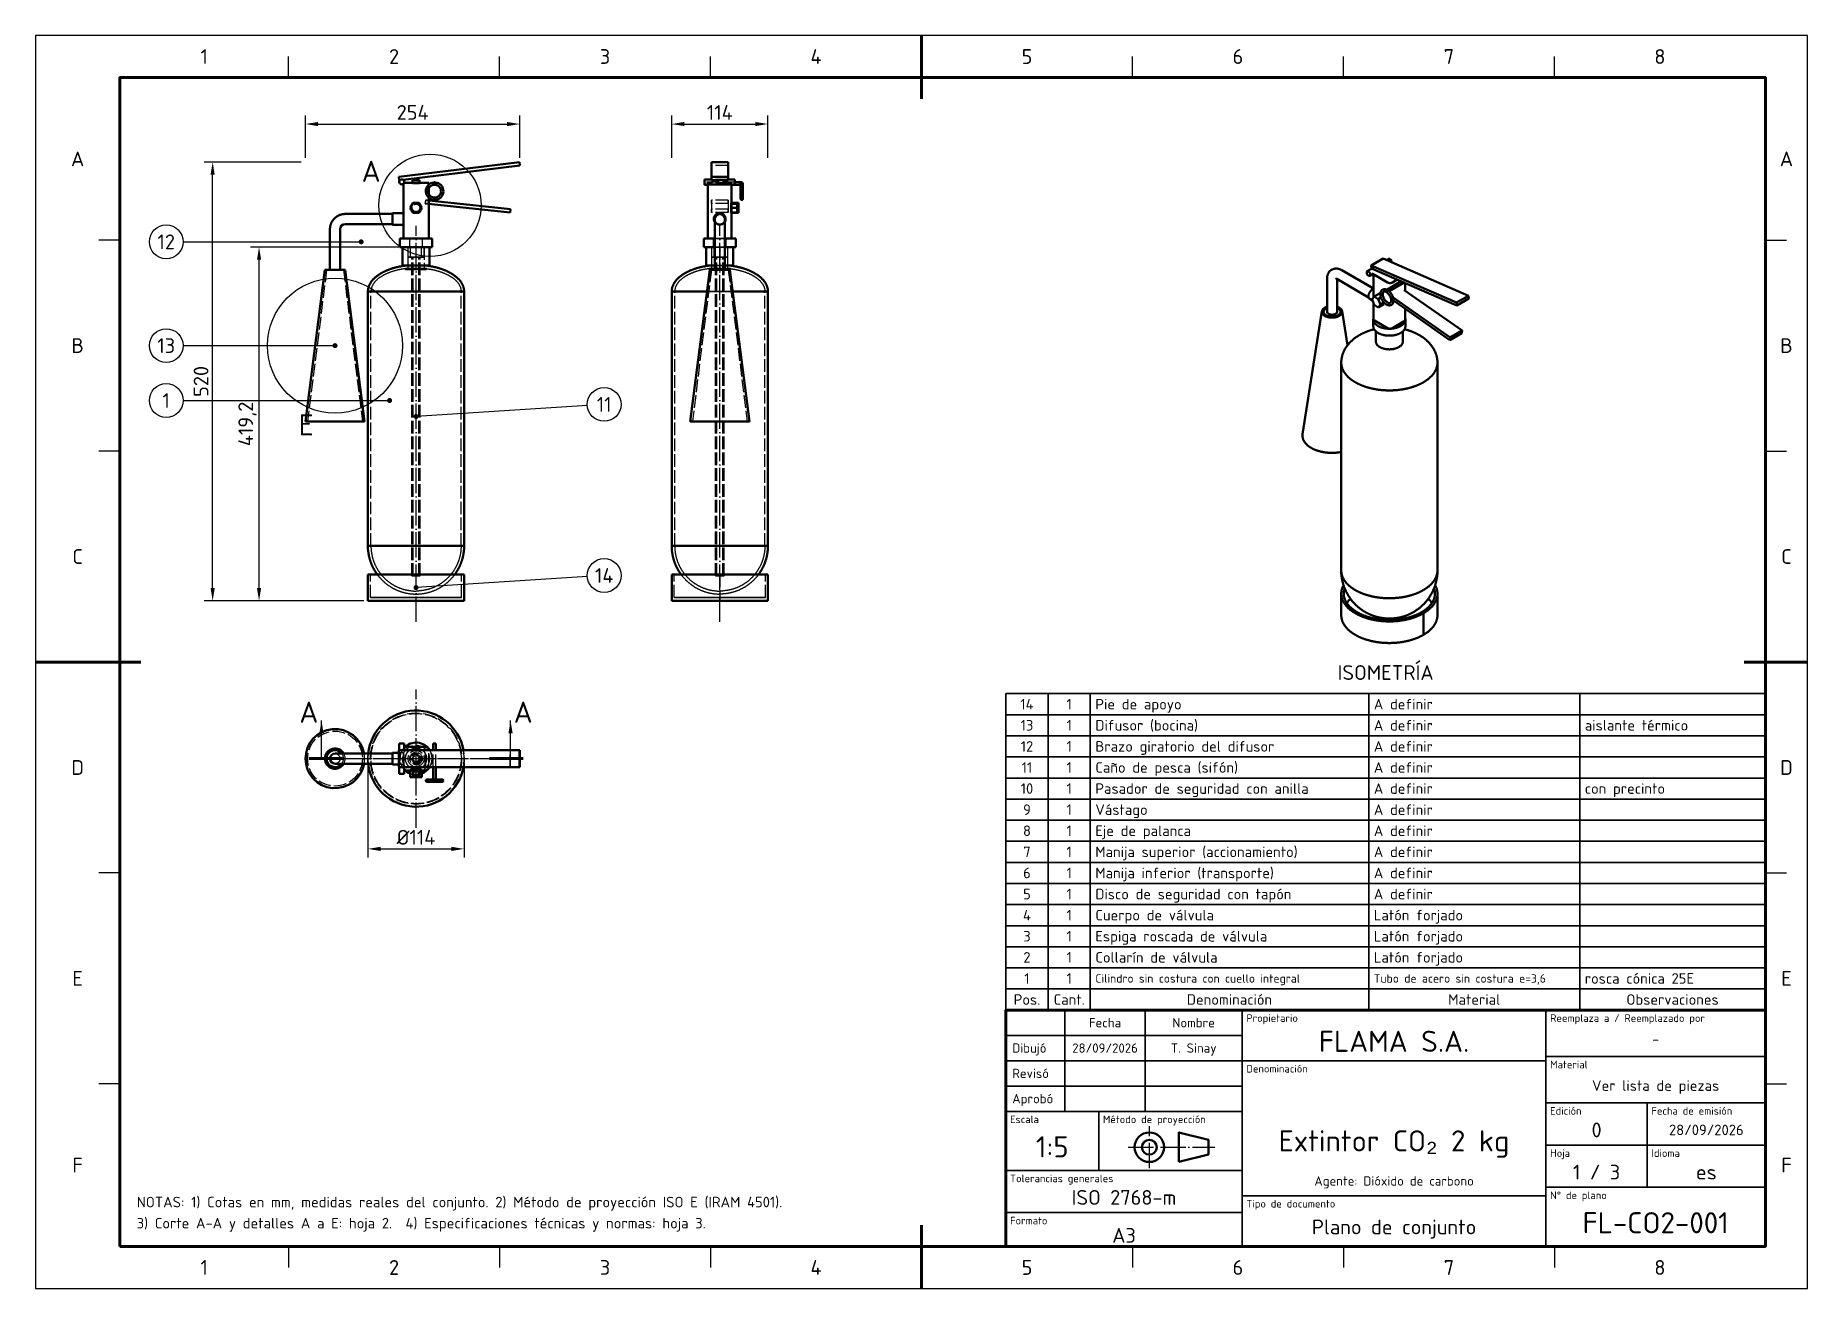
# Paper-space layout 'Lamina_A3' of a CAD drawing. Header units: millimetres. Extents: x 0 to 420, y 0 to 297.
# The model-space entities are those that its viewports show. They can reach past a viewport. Long polylines and large blocks are cut down to what shows.
import ezdxf
from ezdxf.enums import TextEntityAlignment as Align

# ---------------------------------------------------------------- set-up
doc = ezdxf.new("R2010")
doc.units = ezdxf.units.MM
doc.linetypes.add('ISO02-TRAZOS', pattern=[3.75, 3, -0.75])
doc.linetypes.add('ISO04-TRAZO-PUNTO', pattern=[7.625, 6, -0.75, 0.125, -0.75])
for name, color, linetype, lineweight in [('01-VISIBLE', 7, 'CONTINUOUS', 50), ('02-OCULTA', 4, 'ISO02-TRAZOS', 25), ('03-EJE', 1, 'ISO04-TRAZO-PUNTO', 25), ('04-COTA', 3, 'CONTINUOUS', 25), ('06-TEXTO', 7, 'CONTINUOUS', 25), ('07-RECUADRO', 7, 'CONTINUOUS', 70), ('08-FINA', 5, 'CONTINUOUS', 25), ('10-ROTULO', 7, 'CONTINUOUS', 35), ('11-TEXTO-ROTULO', 7, 'CONTINUOUS', 25)]:
    doc.layers.add(name, color=color, linetype=linetype, lineweight=lineweight)
doc.styles.add('ISO3098', font='isocpeur.ttf')
doc.dimstyles.new('FLAMA-ISO', dxfattribs={"dimtxt": 3.5, "dimasz": 3, "dimexe": 2, "dimexo": 1, "dimgap": 1, "dimtad": 1, "dimdec": 1, "dimtxsty": 'ISO3098', "dimcen": 2.5, "dimclrd": 3, "dimclre": 3, "dimclrt": 3, "dimazin": 3, "dimtfac": 1, "dimtmove": 0, "dimatfit": 3, "dimlwd": 25, "dimlwe": 25})

psp = doc.layouts.new('Lamina_A3')

msp = doc.modelspace()

# ---------------------------------------------------------------- texts
at = {"layer": '06-TEXTO', "style": 'ISO3098'}
for s, height, p in [('1', 3.5, (40, 292)), ('2', 3.5, (85, 292)), ('3', 3.5, (135, 292)), ('4', 3.5, (185, 292)), ('5', 3.5, (235, 292)), ('6', 3.5, (285, 292)), ('7', 3.5, (335, 292)), ('8', 3.5, (385, 292)), ('A', 3.5, (10, 267.75)), ('A', 3.5, (415, 267.75)), ('A', 5, (79.56, 264.802)), ('12', 3.5, (31, 248.084)), ('B', 3.5, (10, 223.5)), ('13', 3.5, (31, 223.484)), ('B', 3.5, (415, 223.5)), ('1', 3.5, (31, 210.476)), ('11', 3.5, (134.798, 209.549)), ('E', 5, (64.16, 204.69)), ('C', 3.5, (10, 173.5)), ('C', 3.5, (415, 173.5)), ('14', 3.5, (134.798, 169)), ('ISOMETRÍA', 3.5, (320, 146)), ('A', 5, (64.8, 136.602)), ('A', 5, (115.6, 136.602)), ('D', 3.5, (10, 123.5)), ('D', 3.5, (415, 123.5)), ('E', 3.5, (10, 73.5)), ('E', 3.5, (415, 73.5)), ('F', 3.5, (10, 29.25)), ('F', 3.5, (415, 29.25)), ('1', 3.5, (40, 5)), ('2', 3.5, (85, 5)), ('3', 3.5, (135, 5)), ('4', 3.5, (185, 5)), ('5', 3.5, (235, 5)), ('6', 3.5, (285, 5)), ('7', 3.5, (335, 5)), ('8', 3.5, (385, 5))]:
    msp.add_text(s, height=height, dxfattribs=at).set_placement(p, align=Align.MIDDLE_CENTER)
for s, p in [('NOTAS: 1) Cotas en mm, medidas reales del conjunto. 2) Método de proyección ISO E (IRAM 4501).', (24, 18.5)), ('3) Corte A-A y detalles A a E: hoja 2.  4) Especificaciones técnicas y normas: hoja 3.', (24, 13.5))]:
    msp.add_text(s, height=2.5, dxfattribs=at).set_placement(p, align=Align.BOTTOM_LEFT)
at = {"layer": '11-TEXTO-ROTULO', "style": 'ISO3098'}
for s, height, p in [('14', 2.5, (235, 138.5)), ('1', 2.5, (245, 138.5)), ('13', 2.5, (235, 133.5)), ('1', 2.5, (245, 133.5)), ('12', 2.5, (235, 128.5)), ('1', 2.5, (245, 128.5)), ('11', 2.5, (235, 123.5)), ('1', 2.5, (245, 123.5)), ('10', 2.5, (235, 118.5)), ('1', 2.5, (245, 118.5)), ('9', 2.5, (235, 113.5)), ('1', 2.5, (245, 113.5)), ('8', 2.5, (235, 108.5)), ('1', 2.5, (245, 108.5)), ('7', 2.5, (235, 103.5)), ('1', 2.5, (245, 103.5)), ('6', 2.5, (235, 98.5)), ('1', 2.5, (245, 98.5)), ('5', 2.5, (235, 93.5)), ('1', 2.5, (245, 93.5)), ('4', 2.5, (235, 88.5)), ('1', 2.5, (245, 88.5)), ('3', 2.5, (235, 83.5)), ('1', 2.5, (245, 83.5)), ('2', 2.5, (235, 78.5)), ('1', 2.5, (245, 78.5)), ('1', 2.5, (235, 73.5)), ('1', 2.5, (245, 73.5)), ('Pos.', 2.5, (235, 68.5)), ('Cant.', 2.5, (245, 68.5)), ('Denominación', 2.5, (283, 68.5)), ('Material', 2.5, (341, 68.5)), ('Observaciones', 2.5, (388, 68.5)), ('Fecha', 2.2, (253.5, 63)), ('Nombre', 2.2, (274.5, 63)), ('FLAMA S.A.', 5, (322, 58.6)), ('-', 2.5, (384, 59.1)), ('28/09/2026', 2.2, (253.5, 57)), ('T. Sinay', 2.2, (274.5, 57)), ('Ver lista de piezas', 2.5, (384, 48.1)), ('0', 3.5, (370, 37.6)), ('28/09/2026', 2.5, (396, 37.6)), ('1:5', 5, (241, 33.6)), ('Extintor CO₂ 2 kg', 5, (322, 35)), ('Agente: Dióxido de carbono', 2.2, (322, 25.5)), ('1 / 3', 3.5, (370, 27.6)), ('es', 3.5, (396, 27.6)), ('ISO 2768-m', 3.5, (258, 21.6)), ('FL-CO2-001', 5, (384, 15.6)), ('A3', 3.5, (258, 12.6)), ('Plano de conjunto', 3.5, (322, 14.6))]:
    msp.add_text(s, height=height, dxfattribs=at).set_placement(p, align=Align.MIDDLE_CENTER)
for s, height, p in [('Pie de apoyo', 2.5, (251.2, 138.5)), ('A definir', 2.5, (317.2, 138.5)), ('Difusor (bocina)', 2.5, (251.2, 133.5)), ('A definir', 2.5, (317.2, 133.5)), ('aislante térmico', 2.5, (367.2, 133.5)), ('Brazo giratorio del difusor', 2.5, (251.2, 128.5)), ('A definir', 2.5, (317.2, 128.5)), ('Caño de pesca (sifón)', 2.5, (251.2, 123.5)), ('A definir', 2.5, (317.2, 123.5)), ('Pasador de seguridad con anilla', 2.5, (251.2, 118.5)), ('A definir', 2.5, (317.2, 118.5)), ('con precinto', 2.5, (367.2, 118.5)), ('Vástago', 2.5, (251.2, 113.5)), ('A definir', 2.5, (317.2, 113.5)), ('Eje de palanca', 2.5, (251.2, 108.5)), ('A definir', 2.5, (317.2, 108.5)), ('Manija superior (accionamiento)', 2.5, (251.2, 103.5)), ('A definir', 2.5, (317.2, 103.5)), ('Manija inferior (transporte)', 2.5, (251.2, 98.5)), ('A definir', 2.5, (317.2, 98.5)), ('Disco de seguridad con tapón', 2.5, (251.2, 93.5)), ('A definir', 2.5, (317.2, 93.5)), ('Cuerpo de válvula', 2.5, (251.2, 88.5)), ('Latón forjado', 2.5, (317.2, 88.5)), ('Espiga roscada de válvula', 2.5, (251.2, 83.5)), ('Latón forjado', 2.5, (317.2, 83.5)), ('Collarín de válvula', 2.5, (251.2, 78.5)), ('Latón forjado', 2.5, (317.2, 78.5)), ('Cilindro sin costura con cuello integral', 2, (251.2, 73.5)), ('Tubo de acero sin costura e=3,6', 2, (317.2, 73.5)), ('rosca cónica 25E', 2.5, (367.2, 73.5)), ('Dibujó', 2.2, (231.5, 57)), ('Revisó', 2.2, (231.5, 51)), ('Aprobó', 2.2, (231.5, 45))]:
    msp.add_text(s, height=height, dxfattribs=at).set_placement(p, align=Align.MIDDLE_LEFT)
for s, p in [('Propietario', (287, 65)), ('Reemplaza a / Reemplazado por', (359, 65)), ('Denominación', (287, 53)), ('Material', (359, 54)), ('Edición', (359, 43)), ('Fecha de emisión', (383, 43)), ('Escala', (231, 41)), ('Método de proyección', (253, 41)), ('Hoja', (359, 33)), ('Idioma', (383, 33)), ('Tolerancias generales', (231, 27)), ('Tipo de documento', (287, 21)), ('N° de plano', (359, 23)), ('Formato', (231, 17))]:
    msp.add_text(s, height=1.8, dxfattribs=at).set_placement(p, align=Align.TOP_LEFT)

# ---------------------------------------------------------------- dimensions: what is measured, and where the dimension line sits
at = {"layer": '04-COTA'}
for base, p1, p2, override in [((64, 276), (64, 267), (114.798, 267), {"dimlfac": 5}), ((150.798, 276), (150.798, 267), (173.598, 267), {"dimlfac": 5}), ((78.8, 104.204), (78.8, 125.602), (101.6, 125.602), {"dimlfac": 5, "dimpost": '%%c<>'})]:
    msp.add_linear_dim(base=base, p1=p1, p2=p2, dimstyle='FLAMA-ISO', override=override, dxfattribs=at).render()
for base, p1, p2 in [((42, 163), (64, 163), (64, 267)), ((53, 163), (78.8, 163), (87.2, 246.847))]:
    msp.add_linear_dim(base=base, p1=p1, p2=p2, angle=90, dimstyle='FLAMA-ISO', override={"dimlfac": 5}, dxfattribs=at).render()

# ---------------------------------------------------------------- hatches: boundary and pattern name
at = {"layer": '08-FINA'}
h = msp.add_hatch(color=7, dxfattribs=at)
h.dxf.hatch_style = 1
edge = h.paths.add_edge_path()
edge.add_arc((77.2, 248.084), 0.6, 0, 360)
h = msp.add_hatch(color=7, dxfattribs=at)
h.dxf.hatch_style = 1
edge = h.paths.add_edge_path()
edge.add_arc((71, 223.484), 0.6, 0, 360)
h = msp.add_hatch(color=7, dxfattribs=at)
h.dxf.hatch_style = 1
edge = h.paths.add_edge_path()
edge.add_arc((83.93, 210.476), 0.6, 0, 360)
h = msp.add_hatch(color=7, dxfattribs=at)
h.dxf.hatch_style = 1
edge = h.paths.add_edge_path()
edge.add_arc((90.2, 206.684), 0.6, 0, 360)
h = msp.add_hatch(color=7, dxfattribs=at)
h.dxf.hatch_style = 1
edge = h.paths.add_edge_path()
edge.add_arc((90.2, 166.135), 0.6, 0, 360)
h = msp.add_hatch(color=7, dxfattribs=at)
h.dxf.hatch_style = 1
h.paths.add_polyline_path([(67.8, 134.602), (67.3, 131.602), (68.3, 131.602)])
h = msp.add_hatch(color=7, dxfattribs=at)
h.dxf.hatch_style = 1
h.paths.add_polyline_path([(112.6, 134.602), (112.1, 131.602), (113.1, 131.602)])

# ---------------------------------------------------------------- linework, layer by layer
at = {"layer": '01-VISIBLE'}
for p, q in [((86.103, 263.489), (114.701, 267)), ((87.113, 262.807), (114.798, 266.206)), ((114.798, 266.206), (114.701, 267)), ((164.198, 267), (160.198, 267)), ((160.198, 263.489), (160.198, 267)), ((164.198, 263.489), (164.198, 267)), ((86.2, 262.695), (86.103, 263.489)), ((86.2, 262.695), (86.373, 262.716)), ((87.2, 248.847), (87.2, 261.847)), ((88, 262.095), (92.4, 262.095)), ((89.4, 262.095), (89.4, 262.695)), ((91, 262.095), (91, 262.695)), ((93.2, 261.633), (93.2, 262.095)), ((93.2, 259.503), (93.2, 260.686)), ((160.198, 262.895), (158.598, 262.895)), ((165.798, 261.695), (158.598, 261.695)), ((159.398, 261.575), (158.598, 261.575)), ((159.398, 248.847), (159.398, 261.695)), ((164.198, 263.489), (160.198, 263.489)), ((160.198, 262.695), (160.198, 263.489)), ((164.198, 262.695), (160.198, 262.695)), ((164.198, 262.695), (164.198, 263.489)), ((165.798, 262.895), (164.198, 262.895)), ((164.998, 248.847), (164.998, 261.695)), ((167.118, 261.575), (164.998, 261.575)), ((167.398, 262.215), (165.798, 262.215)), ((89.5, 257.346), (88.8, 256.133)), ((90.9, 257.346), (89.5, 257.346)), ((91.6, 256.133), (90.9, 257.346)), ((92.404, 257.144), (112.507, 255.031)), ((92.488, 257.94), (112.59, 255.827)), ((93.2, 248.847), (93.2, 258.556)), ((164.998, 257.346), (166.598, 257.346)), ((166.598, 257.346), (166.598, 256.133)), ((84.6, 254.684), (73.4, 254.684)), ((84.6, 252.284), (73.4, 252.284)), ((87.2, 254.884), (84.6, 254.884)), ((87.2, 252.084), (84.6, 252.084)), ((88.8, 256.133), (89.5, 254.921)), ((89.5, 254.921), (90.9, 254.921)), ((90.9, 254.921), (91.6, 256.133)), ((112.507, 255.031), (112.59, 255.827)), ((164.998, 256.133), (166.598, 256.133)), ((164.998, 254.921), (166.598, 254.921)), ((166.598, 256.133), (166.598, 254.921)), ((69.8, 251.084), (69.8, 241.484)), ((72.2, 251.084), (72.2, 241.484)), ((86.4, 246.847), (86.4, 248.847)), ((94, 246.847), (94, 248.847)), ((158.398, 246.847), (158.398, 248.847)), ((160.998, 251.084), (160.998, 241.484)), ((163.398, 251.084), (163.398, 241.484)), ((165.998, 246.847), (165.998, 248.847)), ((87, 242.447), (87, 246.847)), ((93.4, 242.447), (93.4, 246.847)), ((158.998, 242.447), (158.998, 246.847)), ((165.398, 242.447), (165.398, 246.847)), ((316.573, 242.486), (319.401, 244.119)), ((319.401, 244.119), (339.623, 235.311)), ((320.242, 243.753), (320.726, 244.033)), ((68.6, 241.484), (64, 205.484)), ((73.4, 241.484), (78, 205.484)), ((87.698, 242.447), (87.698, 242.447)), ((92.702, 242.447), (92.702, 242.447)), ((159.798, 241.484), (155.198, 205.484)), ((159.696, 242.447), (159.696, 242.447)), ((164.598, 241.484), (169.198, 205.484)), ((164.7, 242.447), (164.7, 242.447)), ((317.114, 237.024), (309.605, 241.359)), ((315.634, 241.093), (317.413, 242.12)), ((316.234, 240.054), (317.114, 240.562)), ((316.641, 241.798), (316.573, 242.486)), ((316.573, 242.486), (336.795, 233.678)), ((316.641, 241.798), (336.864, 232.99)), ((317.114, 234.871), (317.114, 240.574)), ((317.349, 240.247), (320.46, 238.451)), ((78.8, 176), (78.8, 236.32)), ((101.6, 176), (101.6, 236.32)), ((150.798, 176), (150.798, 236.32)), ((173.598, 176), (173.598, 236.32)), ((306.108, 239.34), (306.108, 231.502)), ((315.964, 234.916), (308.405, 239.281)), ((308.508, 239.221), (308.508, 231.502)), ((318.551, 235.839), (317.278, 235.104)), ((319.541, 235.267), (319.397, 235.184)), ((320.262, 236.746), (323.693, 238.727)), ((320.862, 236.354), (324.422, 238.409)), ((321.591, 238.451), (322.768, 239.13)), ((324.42, 236.63), (338.131, 227.05)), ((324.654, 236.467), (324.654, 238.308)), ((336.795, 233.678), (339.623, 235.311)), ((339.692, 234.623), (339.623, 235.311)), ((304.917, 231.627), (300.336, 202.473)), ((309.698, 231.627), (310.965, 223.56)), ((316.877, 234.159), (316.224, 234.535)), ((317.278, 235.104), (316.783, 234.4)), ((316.783, 234.4), (317.278, 233.124)), ((317.114, 229.757), (317.114, 233.546)), ((318.268, 234.532), (317.278, 235.104)), ((317.278, 233.124), (318.268, 232.553)), ((318.899, 234.897), (318.268, 234.532)), ((318.763, 233.257), (318.268, 234.532)), ((319.541, 233.287), (318.268, 232.553)), ((318.268, 232.553), (318.763, 233.257)), ((319.576, 233.727), (318.763, 233.257)), ((321.772, 234.871), (335.302, 225.417)), ((321.87, 234.145), (335.243, 224.802)), ((324.654, 229.594), (324.654, 232.201)), ((336.864, 232.99), (336.795, 233.678)), ((336.864, 232.99), (339.692, 234.623)), ((317.084, 228.043), (317.084, 229.676)), ((317.349, 229.431), (320.46, 227.634)), ((317.684, 224.45), (317.684, 226.859)), ((321.591, 227.634), (324.42, 229.267)), ((324.084, 224.45), (324.084, 226.859)), ((324.684, 228.043), (324.684, 229.676)), ((335.302, 225.417), (338.131, 227.05)), ((338.072, 226.435), (338.131, 227.05)), ((335.243, 224.802), (338.072, 226.435)), ((335.243, 224.802), (335.302, 225.417)), ((309.484, 170.196), (309.484, 219.447)), ((332.284, 170.196), (332.284, 219.447)), ((78.8, 163), (78.8, 169.27)), ((101.6, 169.27), (101.6, 163)), ((150.798, 163), (150.798, 169.27)), ((173.598, 163), (173.598, 169.27)), ((309.484, 159.582), (309.484, 164.701)), ((332.284, 159.582), (332.284, 164.701)), ((328.945, 160.047), (328.945, 154.928)), ((84.6, 126.802), (73.4, 126.802)), ((86.103, 127.002), (84.6, 127.002)), ((86.103, 123.602), (86.103, 127.602)), ((86.103, 127.602), (114.701, 127.602)), ((86.2, 127.602), (86.2, 129.202)), ((87.4, 127.602), (87.4, 129.202)), ((88, 128.402), (92.4, 128.402)), ((94.28, 127.602), (94.28, 129.202)), ((94.92, 127.602), (94.92, 129.202)), ((114.701, 123.602), (114.701, 127.602)), ((114.798, 127.602), (114.701, 127.602)), ((114.798, 123.602), (114.798, 127.602)), ((84.6, 124.402), (73.4, 124.402)), ((86.103, 124.202), (84.6, 124.202)), ((86.103, 123.602), (114.701, 123.602)), ((86.2, 122.002), (86.2, 123.602)), ((87.4, 122.002), (87.4, 123.602)), ((88, 122.802), (92.4, 122.802)), ((88.8, 122.802), (88.8, 121.202)), ((89.5, 122.802), (89.5, 121.202)), ((90.9, 122.802), (90.9, 121.202)), ((91.6, 122.802), (91.6, 121.202)), ((94.28, 120.681), (94.28, 123.602)), ((94.92, 120.681), (94.92, 123.602)), ((114.798, 123.602), (114.701, 123.602)), ((89.5, 121.202), (88.8, 121.202)), ((90.9, 121.202), (89.5, 121.202)), ((91.6, 121.202), (90.9, 121.202))]:
    msp.add_line(p, q, dxfattribs=at)
for points in [[(87.366, 262.095), (87.471, 262.095), (87.577, 262.095), (87.683, 262.095), (87.789, 262.095), (87.894, 262.095), (88, 262.095)], [(89.4, 262.695), (89.5, 262.695), (89.6, 262.695), (89.7, 262.695), (89.8, 262.695), (89.9, 262.695), (90, 262.695), (90.1, 262.695), (90.2, 262.695), (90.3, 262.695), (90.4, 262.695), (90.5, 262.695), (90.6, 262.695), (90.7, 262.695), (90.8, 262.695), (90.9, 262.695), (91, 262.695)], [(93.2, 262.095), (93.086, 262.095), (92.971, 262.095), (92.857, 262.095), (92.743, 262.095), (92.629, 262.095), (92.514, 262.095), (92.4, 262.095)], [(94.6, 261.615), (94.7, 261.611), (94.8, 261.601), (94.9, 261.585), (94.997, 261.562), (95.094, 261.532), (95.187, 261.496), (95.279, 261.455), (95.367, 261.407), (95.452, 261.353), (95.534, 261.294), (95.611, 261.23), (95.684, 261.16), (95.752, 261.086), (95.815, 261.008), (95.872, 260.926), (95.925, 260.84), (95.971, 260.751), (96.011, 260.659), (96.046, 260.564), (96.073, 260.468), (96.095, 260.369), (96.11, 260.27), (96.118, 260.17), (96.12, 260.069), (96.115, 259.969), (96.103, 259.869), (96.085, 259.77), (96.06, 259.673), (96.029, 259.577), (95.992, 259.484), (95.949, 259.393), (95.899, 259.306), (95.844, 259.222), (95.784, 259.141), (95.718, 259.065), (95.648, 258.993), (95.573, 258.927), (95.493, 258.865), (95.41, 258.808), (95.323, 258.758), (95.234, 258.713), (95.141, 258.674), (95.046, 258.641), (94.949, 258.615), (94.85, 258.595), (94.751, 258.582), (94.65, 258.575), (94.55, 258.575), (94.449, 258.582), (94.35, 258.595), (94.251, 258.615), (94.154, 258.641), (94.059, 258.674), (93.966, 258.713), (93.877, 258.758), (93.79, 258.808), (93.707, 258.865), (93.627, 258.927), (93.552, 258.993), (93.482, 259.065), (93.416, 259.141), (93.356, 259.222), (93.301, 259.306), (93.251, 259.393), (93.208, 259.484), (93.171, 259.577), (93.14, 259.673), (93.115, 259.77), (93.097, 259.869), (93.085, 259.969), (93.08, 260.069), (93.082, 260.17), (93.09, 260.27), (93.105, 260.369), (93.127, 260.468), (93.154, 260.564), (93.189, 260.659), (93.229, 260.751), (93.275, 260.84), (93.328, 260.926), (93.385, 261.008), (93.448, 261.086), (93.516, 261.16), (93.589, 261.23), (93.666, 261.294), (93.748, 261.353), (93.833, 261.407), (93.921, 261.455), (94.013, 261.496), (94.106, 261.532), (94.203, 261.562), (94.3, 261.585), (94.4, 261.601), (94.5, 261.611), (94.6, 261.615)], [(158.598, 261.695), (158.598, 261.795), (158.598, 261.895), (158.598, 261.995), (158.598, 262.095), (158.598, 262.195), (158.598, 262.295), (158.598, 262.395), (158.598, 262.495), (158.598, 262.595), (158.598, 262.695), (158.598, 262.795), (158.598, 262.895)], [(158.598, 261.575), (158.598, 261.595), (158.598, 261.615), (158.598, 261.635), (158.598, 261.655), (158.598, 261.675), (158.598, 261.695)], [(165.798, 261.695), (165.798, 261.795), (165.798, 261.895), (165.798, 261.995), (165.798, 262.095), (165.798, 262.195), (165.798, 262.295), (165.798, 262.395), (165.798, 262.495), (165.798, 262.595), (165.798, 262.695), (165.798, 262.795), (165.798, 262.895)], [(167.398, 262.168), (167.324, 262.156), (167.256, 262.123), (167.199, 262.073), (167.156, 262.011), (167.128, 261.941), (167.118, 261.866)], [(167.118, 261.866), (167.118, 261.764), (167.118, 261.662), (167.118, 261.56), (167.118, 261.458), (167.118, 261.356), (167.118, 261.254), (167.118, 261.152), (167.118, 261.05), (167.118, 260.948), (167.118, 260.846), (167.118, 260.744), (167.118, 260.642), (167.118, 260.539), (167.118, 260.437), (167.118, 260.335), (167.118, 260.233), (167.118, 260.131), (167.118, 260.029), (167.118, 259.927), (167.118, 259.825), (167.118, 259.723), (167.118, 259.621), (167.118, 259.519), (167.118, 259.417), (167.118, 259.315), (167.118, 259.213), (167.118, 259.111), (167.118, 259.009), (167.118, 258.907), (167.118, 258.805), (167.118, 258.703), (167.118, 258.601), (167.118, 258.499), (167.118, 258.397), (167.118, 258.295)], [(167.398, 262.168), (167.398, 262.176), (167.398, 262.183), (167.398, 262.191), (167.398, 262.199), (167.398, 262.207), (167.398, 262.215)], [(167.678, 258.295), (167.678, 258.395), (167.678, 258.495), (167.678, 258.595), (167.678, 258.695), (167.678, 258.795), (167.678, 258.895), (167.678, 258.995), (167.678, 259.095), (167.678, 259.195), (167.678, 259.295), (167.678, 259.395), (167.678, 259.495), (167.678, 259.595), (167.678, 259.695), (167.678, 259.795), (167.678, 259.895), (167.678, 259.995), (167.678, 260.095), (167.678, 260.195), (167.678, 260.295), (167.678, 260.395), (167.678, 260.495), (167.678, 260.595), (167.678, 260.695), (167.678, 260.795), (167.678, 260.895), (167.678, 260.995), (167.678, 261.095), (167.678, 261.195), (167.678, 261.295), (167.678, 261.395), (167.678, 261.495), (167.678, 261.595), (167.678, 261.695), (167.678, 261.795), (167.678, 261.895)], [(167.398, 258.015), (167.326, 258.024), (167.258, 258.052), (167.2, 258.097), (167.156, 258.155), (167.128, 258.222), (167.118, 258.295)], [(167.398, 258.015), (167.471, 258.024), (167.538, 258.052), (167.596, 258.097), (167.641, 258.155), (167.669, 258.222), (167.678, 258.295)], [(167.678, 258.295), (167.678, 258.295), (167.678, 258.295), (167.678, 258.295), (167.678, 258.295), (167.678, 258.295), (167.678, 258.295)], [(167.678, 258.295), (167.678, 258.295), (167.678, 258.295), (167.678, 258.295), (167.678, 258.295), (167.678, 258.295), (167.678, 258.295)], [(73.4, 254.684), (73.299, 254.682), (73.198, 254.678), (73.097, 254.671), (72.997, 254.661), (72.897, 254.648), (72.797, 254.633), (72.698, 254.615), (72.599, 254.594), (72.501, 254.57), (72.403, 254.543), (72.307, 254.514), (72.211, 254.482), (72.116, 254.447), (72.022, 254.41), (71.93, 254.37), (71.838, 254.327), (71.748, 254.282), (71.659, 254.235), (71.571, 254.185), (71.485, 254.132), (71.4, 254.077), (71.317, 254.02), (71.235, 253.96), (71.155, 253.898), (71.077, 253.834), (71.001, 253.768), (70.927, 253.7), (70.854, 253.629), (70.784, 253.557), (70.716, 253.483), (70.649, 253.406), (70.585, 253.328), (70.524, 253.249), (70.464, 253.167), (70.407, 253.084), (70.352, 252.999), (70.299, 252.913), (70.249, 252.825), (70.202, 252.736), (70.157, 252.646), (70.114, 252.554), (70.074, 252.462), (70.037, 252.368), (70.002, 252.273), (69.97, 252.177), (69.941, 252.08), (69.914, 251.983), (69.89, 251.885), (69.869, 251.786), (69.851, 251.687), (69.835, 251.587), (69.823, 251.487), (69.813, 251.386), (69.806, 251.286), (69.801, 251.185), (69.8, 251.084)], [(84.6, 252.084), (84.6, 252.184), (84.6, 252.284), (84.6, 252.384), (84.6, 252.484), (84.6, 252.584), (84.6, 252.684), (84.6, 252.784), (84.6, 252.884), (84.6, 252.984), (84.6, 253.084), (84.6, 253.184), (84.6, 253.284), (84.6, 253.384), (84.6, 253.484), (84.6, 253.584), (84.6, 253.684), (84.6, 253.784), (84.6, 253.884), (84.6, 253.984), (84.6, 254.084), (84.6, 254.184), (84.6, 254.284), (84.6, 254.384), (84.6, 254.484), (84.6, 254.584), (84.6, 254.684), (84.6, 254.784), (84.6, 254.884)], [(160.998, 251.084), (160.998, 251.184), (160.998, 251.284), (160.998, 251.384), (160.998, 251.484), (160.998, 251.584), (160.998, 251.684), (160.998, 251.784), (160.998, 251.884), (160.998, 251.984), (160.998, 252.084), (160.998, 252.184), (160.998, 252.284), (160.998, 252.384), (160.998, 252.484), (160.998, 252.584), (160.998, 252.684), (160.998, 252.784), (160.998, 252.884), (160.998, 252.984), (160.998, 253.084), (160.998, 253.184), (160.998, 253.284), (160.998, 253.384), (160.998, 253.484)], [(163.398, 251.084), (163.398, 251.188), (163.398, 251.293), (163.398, 251.397), (163.398, 251.501), (163.398, 251.606), (163.398, 251.71), (163.398, 251.814), (163.398, 251.919), (163.398, 252.023), (163.398, 252.127), (163.398, 252.232), (163.398, 252.336), (163.398, 252.44), (163.398, 252.545), (163.398, 252.649), (163.398, 252.753), (163.398, 252.858), (163.398, 252.962), (163.398, 253.066), (163.398, 253.171), (163.398, 253.275), (163.398, 253.379), (163.398, 253.484)], [(86.4, 248.847), (86.5, 248.847), (86.6, 248.847), (86.7, 248.847), (86.8, 248.847), (86.9, 248.847), (87, 248.847), (87.1, 248.847), (87.2, 248.847), (87.3, 248.847), (87.4, 248.847), (87.5, 248.847), (87.6, 248.847), (87.7, 248.847), (87.8, 248.847), (87.9, 248.847), (88, 248.847), (88.1, 248.847), (88.2, 248.847), (88.3, 248.847), (88.4, 248.847), (88.5, 248.847), (88.6, 248.847), (88.7, 248.847), (88.8, 248.847), (88.9, 248.847), (89, 248.847), (89.1, 248.847), (89.2, 248.847), (89.3, 248.847), (89.4, 248.847), (89.5, 248.847), (89.6, 248.847), (89.7, 248.847), (89.8, 248.847), (89.9, 248.847), (90, 248.847), (90.1, 248.847), (90.2, 248.847), (90.3, 248.847), (90.4, 248.847), (90.5, 248.847), (90.6, 248.847), (90.7, 248.847), (90.8, 248.847), (90.9, 248.847), (91, 248.847), (91.1, 248.847), (91.2, 248.847), (91.3, 248.847), (91.4, 248.847), (91.5, 248.847), (91.6, 248.847), (91.7, 248.847), (91.8, 248.847), (91.9, 248.847), (92, 248.847), (92.1, 248.847), (92.2, 248.847), (92.3, 248.847), (92.4, 248.847), (92.5, 248.847), (92.6, 248.847), (92.7, 248.847), (92.8, 248.847), (92.9, 248.847), (93, 248.847), (93.1, 248.847), (93.2, 248.847), (93.3, 248.847), (93.4, 248.847), (93.5, 248.847), (93.6, 248.847), (93.7, 248.847), (93.8, 248.847), (93.9, 248.847), (94, 248.847)], [(158.398, 248.847), (158.502, 248.847), (158.606, 248.847), (158.71, 248.847), (158.814, 248.847), (158.918, 248.847), (159.022, 248.847), (159.126, 248.847), (159.23, 248.847), (159.334, 248.847), (159.438, 248.847), (159.542, 248.847), (159.646, 248.847), (159.75, 248.847), (159.854, 248.847), (159.958, 248.847), (160.062, 248.847), (160.166, 248.847), (160.27, 248.847), (160.374, 248.847), (160.478, 248.847), (160.582, 248.847), (160.686, 248.847), (160.79, 248.847), (160.894, 248.847), (160.998, 248.847)], [(163.398, 248.847), (163.498, 248.847), (163.598, 248.847), (163.698, 248.847), (163.798, 248.847), (163.898, 248.847), (163.998, 248.847), (164.098, 248.847), (164.198, 248.847), (164.298, 248.847), (164.398, 248.847), (164.498, 248.847), (164.598, 248.847), (164.698, 248.847), (164.798, 248.847), (164.898, 248.847), (164.998, 248.847), (165.098, 248.847), (165.198, 248.847), (165.298, 248.847), (165.398, 248.847), (165.498, 248.847), (165.598, 248.847), (165.698, 248.847), (165.798, 248.847), (165.898, 248.847), (165.998, 248.847)], [(86.4, 246.847), (86.5, 246.847), (86.6, 246.847), (86.7, 246.847), (86.8, 246.847), (86.9, 246.847), (87, 246.847), (87.1, 246.847), (87.2, 246.847), (87.3, 246.847), (87.4, 246.847), (87.5, 246.847), (87.6, 246.847), (87.7, 246.847), (87.8, 246.847), (87.9, 246.847), (88, 246.847), (88.1, 246.847), (88.2, 246.847), (88.3, 246.847), (88.4, 246.847), (88.5, 246.847), (88.6, 246.847), (88.7, 246.847), (88.8, 246.847), (88.9, 246.847), (89, 246.847), (89.1, 246.847), (89.2, 246.847), (89.3, 246.847), (89.4, 246.847), (89.5, 246.847), (89.6, 246.847), (89.7, 246.847), (89.8, 246.847), (89.9, 246.847), (90, 246.847), (90.1, 246.847), (90.2, 246.847), (90.3, 246.847), (90.4, 246.847), (90.5, 246.847), (90.6, 246.847), (90.7, 246.847), (90.8, 246.847), (90.9, 246.847), (91, 246.847), (91.1, 246.847), (91.2, 246.847), (91.3, 246.847), (91.4, 246.847), (91.5, 246.847), (91.6, 246.847), (91.7, 246.847), (91.8, 246.847), (91.9, 246.847), (92, 246.847), (92.1, 246.847), (92.2, 246.847), (92.3, 246.847), (92.4, 246.847), (92.5, 246.847), (92.6, 246.847), (92.7, 246.847), (92.8, 246.847), (92.9, 246.847), (93, 246.847), (93.1, 246.847), (93.2, 246.847), (93.3, 246.847), (93.4, 246.847), (93.5, 246.847), (93.6, 246.847), (93.7, 246.847), (93.8, 246.847), (93.9, 246.847), (94, 246.847)], [(158.398, 246.847), (158.502, 246.847), (158.606, 246.847), (158.71, 246.847), (158.814, 246.847), (158.918, 246.847), (159.022, 246.847), (159.126, 246.847), (159.23, 246.847), (159.334, 246.847), (159.438, 246.847), (159.542, 246.847), (159.646, 246.847), (159.75, 246.847), (159.854, 246.847), (159.958, 246.847), (160.062, 246.847), (160.166, 246.847), (160.27, 246.847), (160.374, 246.847), (160.478, 246.847), (160.582, 246.847), (160.686, 246.847), (160.79, 246.847), (160.894, 246.847), (160.998, 246.847)], [(163.398, 246.847), (163.498, 246.847), (163.598, 246.847), (163.698, 246.847), (163.798, 246.847), (163.898, 246.847), (163.998, 246.847), (164.098, 246.847), (164.198, 246.847), (164.298, 246.847), (164.398, 246.847), (164.498, 246.847), (164.598, 246.847), (164.698, 246.847), (164.798, 246.847), (164.898, 246.847), (164.998, 246.847), (165.098, 246.847), (165.198, 246.847), (165.298, 246.847), (165.398, 246.847), (165.498, 246.847), (165.598, 246.847), (165.698, 246.847), (165.798, 246.847), (165.898, 246.847), (165.998, 246.847)], [(320.726, 244.033), (320.774, 244.053), (320.826, 244.06), (320.878, 244.057), (320.93, 244.046), (320.979, 244.027), (321.026, 244.003)], [(321.026, 244.003), (321.11, 243.945), (321.185, 243.875), (321.251, 243.797), (321.31, 243.713), (321.359, 243.623), (321.399, 243.529), (321.429, 243.431), (321.447, 243.33), (321.448, 243.228)], [(73.4, 241.484), (73.3, 241.484), (73.2, 241.484), (73.1, 241.484), (73, 241.484), (72.9, 241.484), (72.8, 241.484), (72.7, 241.484), (72.6, 241.484), (72.5, 241.484), (72.4, 241.484), (72.3, 241.484), (72.2, 241.484), (72.1, 241.484), (72, 241.484), (71.9, 241.484), (71.8, 241.484), (71.7, 241.484), (71.6, 241.484), (71.5, 241.484), (71.4, 241.484), (71.3, 241.484), (71.2, 241.484), (71.1, 241.484), (71, 241.484), (70.9, 241.484), (70.8, 241.484), (70.7, 241.484), (70.6, 241.484), (70.5, 241.484), (70.4, 241.484), (70.3, 241.484), (70.2, 241.484), (70.1, 241.484), (70, 241.484), (69.9, 241.484), (69.8, 241.484), (69.7, 241.484), (69.6, 241.484), (69.5, 241.484), (69.4, 241.484), (69.3, 241.484), (69.2, 241.484), (69.1, 241.484), (69, 241.484), (68.9, 241.484), (68.8, 241.484), (68.7, 241.484), (68.6, 241.484)], [(78.8, 236.32), (78.801, 236.421), (78.806, 236.521), (78.813, 236.622), (78.823, 236.722), (78.836, 236.822), (78.852, 236.921), (78.871, 237.02), (78.892, 237.118), (78.917, 237.216), (78.943, 237.313), (78.973, 237.409), (79.005, 237.504), (79.039, 237.599), (79.076, 237.693), (79.115, 237.785), (79.156, 237.877), (79.199, 237.968), (79.245, 238.058), (79.292, 238.146), (79.342, 238.234), (79.394, 238.32), (79.447, 238.406), (79.502, 238.49), (79.559, 238.573), (79.617, 238.655), (79.677, 238.736), (79.738, 238.815), (79.801, 238.894), (79.866, 238.971), (79.931, 239.047), (79.998, 239.123), (80.066, 239.197), (80.136, 239.27), (80.206, 239.341), (80.278, 239.412), (80.35, 239.482), (80.424, 239.55), (80.498, 239.618), (80.574, 239.684), (80.65, 239.75), (80.728, 239.814), (80.806, 239.878), (80.885, 239.94), (80.964, 240.002), (81.045, 240.062), (81.126, 240.122), (81.208, 240.18), (81.29, 240.238), (81.373, 240.294), (81.457, 240.35), (81.541, 240.405), (81.626, 240.459), (81.712, 240.512), (81.798, 240.564), (81.884, 240.616), (81.971, 240.666), (82.059, 240.716), (82.147, 240.765), (82.235, 240.813), (82.324, 240.86), (82.413, 240.907), (82.503, 240.952), (82.593, 240.997), (82.683, 241.042), (82.774, 241.085), (82.865, 241.128), (82.956, 241.17), (83.048, 241.211), (83.14, 241.251), (83.233, 241.291), (83.326, 241.33), (83.419, 241.368), (83.512, 241.406), (83.605, 241.443), (83.699, 241.479), (83.793, 241.515), (83.888, 241.55), (83.982, 241.584), (84.077, 241.618), (84.172, 241.65), (84.268, 241.683), (84.363, 241.714), (84.459, 241.745), (84.555, 241.775), (84.651, 241.805), (84.747, 241.834), (84.844, 241.863), (84.94, 241.891), (85.037, 241.919), (85.134, 241.947), (85.231, 241.974), (85.328, 242.001), (85.425, 242.026), (85.523, 242.05), (85.62, 242.074), (85.719, 242.096), (85.817, 242.118), (85.915, 242.139), (86.014, 242.159), (86.112, 242.179), (86.211, 242.198), (86.31, 242.217), (86.409, 242.236), (86.508, 242.255), (86.606, 242.274), (86.705, 242.294), (86.802, 242.319), (86.9, 242.343), (86.999, 242.358), (87.099, 242.371), (87.199, 242.384), (87.299, 242.397), (87.398, 242.41), (87.498, 242.422), (87.598, 242.435), (87.698, 242.447)], [(87, 242.447), (87.1, 242.447), (87.2, 242.447), (87.3, 242.447), (87.4, 242.447), (87.5, 242.447), (87.6, 242.447), (87.7, 242.447), (87.8, 242.447), (87.9, 242.447), (88, 242.447), (88.1, 242.447), (88.2, 242.447), (88.3, 242.447), (88.4, 242.447), (88.5, 242.447), (88.6, 242.447), (88.7, 242.447), (88.8, 242.447), (88.9, 242.447), (89, 242.447), (89.1, 242.447), (89.2, 242.447), (89.3, 242.447), (89.4, 242.447), (89.5, 242.447), (89.6, 242.447), (89.7, 242.447), (89.8, 242.447), (89.9, 242.447), (90, 242.447), (90.1, 242.447), (90.2, 242.447), (90.3, 242.447), (90.4, 242.447), (90.5, 242.447), (90.6, 242.447), (90.7, 242.447), (90.8, 242.447), (90.9, 242.447), (91, 242.447), (91.1, 242.447), (91.2, 242.447), (91.3, 242.447), (91.4, 242.447), (91.5, 242.447), (91.6, 242.447), (91.7, 242.447), (91.8, 242.447), (91.9, 242.447), (92, 242.447), (92.1, 242.447), (92.2, 242.447), (92.3, 242.447), (92.4, 242.447), (92.5, 242.447), (92.6, 242.447), (92.7, 242.447), (92.8, 242.447), (92.9, 242.447), (93, 242.447), (93.1, 242.447), (93.2, 242.447), (93.3, 242.447), (93.4, 242.447)], [(92.702, 242.447), (92.602, 242.447), (92.502, 242.447), (92.402, 242.447), (92.302, 242.447), (92.202, 242.447), (92.102, 242.447), (92.001, 242.447), (91.901, 242.447), (91.801, 242.447), (91.701, 242.447), (91.601, 242.447), (91.501, 242.447), (91.401, 242.447), (91.301, 242.447), (91.201, 242.447), (91.101, 242.447), (91.001, 242.447), (90.901, 242.447), (90.8, 242.447), (90.7, 242.447), (90.6, 242.447), (90.5, 242.447), (90.4, 242.447), (90.3, 242.447), (90.2, 242.447), (90.1, 242.447), (90, 242.447), (89.9, 242.447), (89.8, 242.447), (89.7, 242.447), (89.6, 242.447), (89.499, 242.447), (89.399, 242.447), (89.299, 242.447), (89.199, 242.447), (89.099, 242.447), (88.999, 242.447), (88.899, 242.447), (88.799, 242.447), (88.699, 242.447), (88.599, 242.447), (88.499, 242.447), (88.399, 242.447), (88.298, 242.447), (88.198, 242.447), (88.098, 242.447), (87.998, 242.447), (87.898, 242.447), (87.798, 242.447), (87.698, 242.447)], [(101.6, 236.32), (101.599, 236.421), (101.594, 236.521), (101.587, 236.622), (101.577, 236.722), (101.564, 236.822), (101.548, 236.921), (101.529, 237.02), (101.508, 237.118), (101.483, 237.216), (101.457, 237.313), (101.427, 237.409), (101.396, 237.504), (101.361, 237.599), (101.324, 237.693), (101.285, 237.785), (101.244, 237.877), (101.201, 237.968), (101.155, 238.058), (101.107, 238.146), (101.058, 238.234), (101.006, 238.32), (100.953, 238.406), (100.898, 238.49), (100.841, 238.573), (100.783, 238.655), (100.723, 238.736), (100.662, 238.815), (100.599, 238.894), (100.534, 238.971), (100.469, 239.048), (100.402, 239.123), (100.334, 239.197), (100.264, 239.27), (100.194, 239.341), (100.122, 239.412), (100.05, 239.482), (99.976, 239.55), (99.902, 239.618), (99.826, 239.684), (99.75, 239.75), (99.672, 239.814), (99.594, 239.878), (99.515, 239.94), (99.436, 240.002), (99.355, 240.062), (99.274, 240.122), (99.192, 240.18), (99.11, 240.238), (99.027, 240.294), (98.943, 240.35), (98.859, 240.405), (98.774, 240.459), (98.688, 240.512), (98.602, 240.564), (98.516, 240.616), (98.429, 240.666), (98.341, 240.716), (98.253, 240.765), (98.165, 240.813), (98.076, 240.86), (97.987, 240.907), (97.897, 240.953), (97.807, 240.997), (97.717, 241.042), (97.626, 241.085), (97.535, 241.128), (97.443, 241.169), (97.352, 241.211), (97.259, 241.251), (97.167, 241.291), (97.074, 241.33), (96.981, 241.368), (96.888, 241.406), (96.795, 241.443), (96.701, 241.479), (96.607, 241.515), (96.512, 241.55), (96.418, 241.584), (96.323, 241.618), (96.228, 241.651), (96.132, 241.683), (96.037, 241.714), (95.941, 241.745), (95.845, 241.775), (95.749, 241.805), (95.653, 241.834), (95.556, 241.863), (95.46, 241.891), (95.363, 241.92), (95.266, 241.947), (95.169, 241.974), (95.072, 242), (94.975, 242.026), (94.877, 242.05), (94.779, 242.074), (94.681, 242.096), (94.583, 242.118), (94.485, 242.139), (94.386, 242.159), (94.287, 242.179), (94.189, 242.198), (94.09, 242.217), (93.991, 242.236), (93.892, 242.255), (93.794, 242.274), (93.695, 242.294), (93.598, 242.319), (93.5, 242.343), (93.401, 242.358), (93.301, 242.371), (93.201, 242.384), (93.101, 242.397), (93.002, 242.41), (92.902, 242.422), (92.802, 242.435), (92.702, 242.447)], [(150.798, 236.32), (150.8, 236.421), (150.804, 236.521), (150.811, 236.622), (150.822, 236.722), (150.835, 236.822), (150.851, 236.921), (150.869, 237.02), (150.891, 237.118), (150.915, 237.216), (150.942, 237.313), (150.971, 237.409), (151.003, 237.504), (151.037, 237.599), (151.074, 237.693), (151.113, 237.785), (151.154, 237.877), (151.198, 237.968), (151.243, 238.058), (151.291, 238.146), (151.34, 238.234), (151.392, 238.32), (151.445, 238.406), (151.5, 238.49), (151.557, 238.573), (151.616, 238.655), (151.675, 238.736), (151.737, 238.815), (151.8, 238.894), (151.864, 238.971), (151.93, 239.047), (151.997, 239.123), (152.065, 239.197), (152.134, 239.27), (152.204, 239.341), (152.276, 239.412), (152.349, 239.482), (152.422, 239.55), (152.497, 239.618), (152.572, 239.684), (152.649, 239.75), (152.726, 239.814), (152.804, 239.878), (152.883, 239.94), (152.963, 240.002), (153.043, 240.062), (153.124, 240.122), (153.206, 240.18), (153.288, 240.238), (153.372, 240.294), (153.455, 240.35), (153.54, 240.405), (153.625, 240.459), (153.71, 240.512), (153.796, 240.564), (153.883, 240.616), (153.97, 240.666), (154.057, 240.716), (154.145, 240.765), (154.233, 240.813), (154.322, 240.86), (154.411, 240.907), (154.501, 240.952), (154.591, 240.997), (154.682, 241.042), (154.772, 241.085), (154.863, 241.128), (154.955, 241.17), (155.047, 241.211), (155.139, 241.251), (155.231, 241.291), (155.324, 241.33), (155.417, 241.368), (155.51, 241.406), (155.604, 241.443), (155.698, 241.479), (155.792, 241.515), (155.886, 241.55), (155.981, 241.584), (156.076, 241.618), (156.171, 241.65), (156.266, 241.683), (156.362, 241.714), (156.457, 241.745), (156.553, 241.775), (156.65, 241.805), (156.746, 241.834), (156.842, 241.863), (156.939, 241.891), (157.035, 241.919), (157.132, 241.947), (157.229, 241.974), (157.326, 242.001), (157.423, 242.026), (157.521, 242.05), (157.619, 242.074), (157.717, 242.096), (157.815, 242.118), (157.914, 242.139), (158.012, 242.159), (158.111, 242.179), (158.21, 242.198), (158.308, 242.217), (158.407, 242.236), (158.506, 242.255), (158.605, 242.274), (158.703, 242.294), (158.801, 242.319), (158.898, 242.343), (158.998, 242.358), (159.098, 242.371), (159.197, 242.384), (159.297, 242.397), (159.397, 242.41), (159.497, 242.422), (159.597, 242.435), (159.696, 242.447)], [(158.998, 242.447), (159.098, 242.447), (159.198, 242.447), (159.298, 242.447), (159.398, 242.447), (159.498, 242.447), (159.598, 242.447), (159.698, 242.447), (159.798, 242.447), (159.898, 242.447), (159.998, 242.447), (160.098, 242.447), (160.198, 242.447), (160.298, 242.447), (160.398, 242.447), (160.498, 242.447), (160.598, 242.447), (160.698, 242.447), (160.798, 242.447), (160.898, 242.447), (160.998, 242.447)], [(160.998, 242.447), (160.898, 242.447), (160.798, 242.447), (160.698, 242.447), (160.598, 242.447), (160.498, 242.447), (160.397, 242.447), (160.297, 242.447), (160.197, 242.447), (160.097, 242.447), (159.997, 242.447), (159.897, 242.447), (159.797, 242.447), (159.696, 242.447)], [(162.198, 241.484), (162.098, 241.484), (161.998, 241.484), (161.898, 241.484), (161.798, 241.484), (161.698, 241.484), (161.598, 241.484), (161.498, 241.484), (161.398, 241.484), (161.298, 241.484), (161.198, 241.484), (161.098, 241.484), (160.998, 241.484), (160.898, 241.484), (160.798, 241.484), (160.698, 241.484), (160.598, 241.484), (160.498, 241.484), (160.398, 241.484), (160.298, 241.484), (160.198, 241.484), (160.098, 241.484), (159.998, 241.484), (159.898, 241.484), (159.798, 241.484)], [(164.598, 241.484), (164.494, 241.484), (164.39, 241.484), (164.285, 241.484), (164.181, 241.484), (164.077, 241.484), (163.972, 241.484), (163.868, 241.484), (163.764, 241.484), (163.659, 241.484), (163.555, 241.484), (163.451, 241.484), (163.346, 241.484), (163.242, 241.484), (163.138, 241.484), (163.033, 241.484), (162.929, 241.484), (162.824, 241.484), (162.72, 241.484), (162.616, 241.484), (162.511, 241.484), (162.407, 241.484), (162.303, 241.484), (162.198, 241.484)], [(164.7, 242.447), (164.6, 242.447), (164.5, 242.447), (164.4, 242.447), (164.3, 242.447), (164.2, 242.447), (164.099, 242.447), (163.999, 242.447), (163.899, 242.447), (163.799, 242.447), (163.699, 242.447), (163.599, 242.447), (163.499, 242.447), (163.398, 242.447)], [(163.398, 242.447), (163.504, 242.447), (163.609, 242.447), (163.714, 242.447), (163.819, 242.447), (163.925, 242.447), (164.03, 242.447), (164.135, 242.447), (164.241, 242.447), (164.346, 242.447), (164.451, 242.447), (164.556, 242.447), (164.662, 242.447), (164.767, 242.447), (164.872, 242.447), (164.977, 242.447), (165.083, 242.447), (165.188, 242.447), (165.293, 242.447), (165.398, 242.447)], [(173.598, 236.32), (173.597, 236.421), (173.593, 236.521), (173.585, 236.622), (173.575, 236.722), (173.562, 236.822), (173.546, 236.921), (173.527, 237.02), (173.506, 237.118), (173.482, 237.216), (173.455, 237.313), (173.426, 237.409), (173.394, 237.504), (173.36, 237.599), (173.323, 237.693), (173.284, 237.785), (173.243, 237.877), (173.199, 237.968), (173.154, 238.058), (173.106, 238.146), (173.056, 238.234), (173.005, 238.32), (172.952, 238.406), (172.896, 238.49), (172.84, 238.573), (172.781, 238.655), (172.721, 238.736), (172.66, 238.815), (172.597, 238.894), (172.533, 238.971), (172.467, 239.047), (172.4, 239.123), (172.332, 239.197), (172.263, 239.27), (172.192, 239.341), (172.121, 239.412), (172.048, 239.482), (171.975, 239.55), (171.9, 239.618), (171.825, 239.684), (171.748, 239.75), (171.671, 239.814), (171.593, 239.878), (171.514, 239.94), (171.434, 240.002), (171.354, 240.062), (171.273, 240.122), (171.191, 240.18), (171.108, 240.238), (171.025, 240.294), (170.941, 240.35), (170.857, 240.405), (170.772, 240.459), (170.687, 240.512), (170.601, 240.564), (170.514, 240.616), (170.427, 240.666), (170.34, 240.716), (170.252, 240.765), (170.163, 240.813), (170.075, 240.86), (169.985, 240.907), (169.896, 240.952), (169.806, 240.997), (169.715, 241.042), (169.625, 241.085), (169.533, 241.128), (169.442, 241.17), (169.35, 241.211), (169.258, 241.251), (169.166, 241.291), (169.073, 241.33), (168.98, 241.368), (168.887, 241.406), (168.793, 241.443), (168.699, 241.479), (168.605, 241.515), (168.511, 241.55), (168.416, 241.584), (168.321, 241.618), (168.226, 241.65), (168.131, 241.683), (168.035, 241.714), (167.939, 241.745), (167.843, 241.775), (167.747, 241.805), (167.651, 241.834), (167.555, 241.863), (167.458, 241.891), (167.362, 241.919), (167.265, 241.947), (167.168, 241.974), (167.071, 242.001), (166.973, 242.026), (166.876, 242.05), (166.778, 242.074), (166.68, 242.096), (166.582, 242.118), (166.483, 242.139), (166.385, 242.159), (166.286, 242.179), (166.187, 242.198), (166.088, 242.217), (165.99, 242.236), (165.891, 242.255), (165.792, 242.274), (165.693, 242.294), (165.596, 242.319), (165.499, 242.343), (165.399, 242.358), (165.299, 242.371), (165.2, 242.384), (165.1, 242.397), (165, 242.41), (164.9, 242.422), (164.8, 242.435), (164.7, 242.447)], [(309.605, 241.359), (309.517, 241.408), (309.427, 241.455), (309.336, 241.498), (309.244, 241.539), (309.151, 241.577), (309.056, 241.611), (308.96, 241.642), (308.863, 241.669), (308.765, 241.693), (308.666, 241.713), (308.567, 241.729), (308.467, 241.741), (308.366, 241.748), (308.266, 241.751), (308.165, 241.75), (308.064, 241.744), (307.964, 241.733), (307.864, 241.718), (307.766, 241.698), (307.668, 241.673), (307.572, 241.643), (307.477, 241.609), (307.384, 241.57), (307.293, 241.526), (307.205, 241.478), (307.119, 241.425), (307.036, 241.369), (306.955, 241.308), (306.878, 241.243), (306.804, 241.174), (306.734, 241.102), (306.667, 241.027), (306.604, 240.948), (306.545, 240.867), (306.489, 240.782), (306.438, 240.696), (306.39, 240.607), (306.346, 240.516), (306.307, 240.424), (306.271, 240.33), (306.238, 240.234), (306.21, 240.137), (306.185, 240.04), (306.164, 239.941), (306.146, 239.842), (306.132, 239.742), (306.121, 239.642), (306.114, 239.542), (306.109, 239.441), (306.108, 239.34)], [(316.234, 240.054), (316.138, 240.026), (316.039, 240.039), (315.946, 240.077), (315.862, 240.133), (315.786, 240.2), (315.719, 240.275), (315.661, 240.357), (315.61, 240.445), (315.569, 240.537), (315.537, 240.632), (315.516, 240.731), (315.51, 240.832), (315.523, 240.931), (315.562, 241.024), (315.634, 241.093)], [(315.634, 241.093), (315.683, 241.113), (315.735, 241.121), (315.787, 241.118), (315.838, 241.106), (315.888, 241.087), (315.934, 241.063)], [(315.934, 241.063), (316.023, 241.001), (316.102, 240.926), (316.172, 240.842), (316.232, 240.752), (316.282, 240.655), (316.321, 240.553), (316.347, 240.448), (316.359, 240.34), (316.349, 240.231), (316.311, 240.13), (316.234, 240.054)], [(317.114, 240.574), (317.123, 240.504), (317.149, 240.439), (317.187, 240.381), (317.235, 240.329), (317.29, 240.285), (317.349, 240.247)], [(78.8, 236.32), (78.9, 236.32), (79, 236.32), (79.1, 236.32), (79.2, 236.32), (79.3, 236.32), (79.4, 236.32), (79.5, 236.32), (79.6, 236.32), (79.7, 236.32), (79.8, 236.32), (79.9, 236.32), (80, 236.32), (80.1, 236.32), (80.2, 236.32), (80.3, 236.32), (80.4, 236.32), (80.5, 236.32), (80.6, 236.32), (80.7, 236.32), (80.8, 236.32), (80.9, 236.32), (81, 236.32), (81.1, 236.32), (81.2, 236.32), (81.3, 236.32), (81.4, 236.32), (81.5, 236.32), (81.6, 236.32), (81.7, 236.32), (81.8, 236.32), (81.9, 236.32), (82, 236.32), (82.1, 236.32), (82.2, 236.32), (82.3, 236.32), (82.4, 236.32), (82.5, 236.32), (82.6, 236.32), (82.7, 236.32), (82.8, 236.32), (82.9, 236.32), (83, 236.32), (83.1, 236.32), (83.2, 236.32), (83.3, 236.32), (83.4, 236.32), (83.5, 236.32), (83.6, 236.32), (83.7, 236.32), (83.8, 236.32), (83.9, 236.32), (84, 236.32), (84.1, 236.32), (84.2, 236.32), (84.3, 236.32), (84.4, 236.32), (84.5, 236.32), (84.6, 236.32), (84.7, 236.32), (84.8, 236.32), (84.9, 236.32), (85, 236.32), (85.1, 236.32), (85.2, 236.32), (85.3, 236.32), (85.4, 236.32), (85.5, 236.32), (85.6, 236.32), (85.7, 236.32), (85.8, 236.32), (85.9, 236.32), (86, 236.32), (86.1, 236.32), (86.2, 236.32), (86.3, 236.32), (86.4, 236.32), (86.5, 236.32), (86.6, 236.32), (86.7, 236.32), (86.8, 236.32), (86.9, 236.32), (87, 236.32), (87.1, 236.32), (87.2, 236.32), (87.3, 236.32), (87.4, 236.32), (87.5, 236.32), (87.6, 236.32), (87.7, 236.32), (87.8, 236.32), (87.9, 236.32), (88, 236.32), (88.1, 236.32), (88.2, 236.32), (88.3, 236.32), (88.4, 236.32), (88.5, 236.32), (88.6, 236.32), (88.7, 236.32), (88.8, 236.32), (88.9, 236.32), (89, 236.32), (89.1, 236.32), (89.2, 236.32), (89.3, 236.32), (89.4, 236.32), (89.5, 236.32), (89.6, 236.32), (89.7, 236.32), (89.8, 236.32), (89.9, 236.32), (90, 236.32), (90.1, 236.32), (90.2, 236.32), (90.3, 236.32), (90.4, 236.32), (90.5, 236.32), (90.6, 236.32), (90.7, 236.32), (90.8, 236.32), (90.9, 236.32), (91, 236.32), (91.1, 236.32), (91.2, 236.32), (91.3, 236.32), (91.4, 236.32), (91.5, 236.32), (91.6, 236.32), (91.7, 236.32), (91.8, 236.32), (91.9, 236.32), (92, 236.32), (92.1, 236.32), (92.2, 236.32), (92.3, 236.32), (92.4, 236.32), (92.5, 236.32), (92.6, 236.32), (92.7, 236.32), (92.8, 236.32), (92.9, 236.32), (93, 236.32), (93.1, 236.32), (93.2, 236.32), (93.3, 236.32), (93.4, 236.32), (93.5, 236.32), (93.6, 236.32), (93.7, 236.32), (93.8, 236.32), (93.9, 236.32), (94, 236.32), (94.1, 236.32), (94.2, 236.32), (94.3, 236.32), (94.4, 236.32), (94.5, 236.32), (94.6, 236.32), (94.7, 236.32), (94.8, 236.32), (94.9, 236.32), (95, 236.32), (95.1, 236.32), (95.2, 236.32), (95.3, 236.32), (95.4, 236.32), (95.5, 236.32), (95.6, 236.32), (95.7, 236.32), (95.8, 236.32), (95.9, 236.32), (96, 236.32), (96.1, 236.32), (96.2, 236.32), (96.3, 236.32), (96.4, 236.32), (96.5, 236.32), (96.6, 236.32), (96.7, 236.32), (96.8, 236.32), (96.9, 236.32), (97, 236.32), (97.1, 236.32), (97.2, 236.32), (97.3, 236.32), (97.4, 236.32), (97.5, 236.32), (97.6, 236.32), (97.7, 236.32), (97.8, 236.32), (97.9, 236.32), (98, 236.32), (98.1, 236.32), (98.2, 236.32), (98.3, 236.32), (98.4, 236.32), (98.5, 236.32), (98.6, 236.32), (98.7, 236.32), (98.8, 236.32), (98.9, 236.32), (99, 236.32), (99.1, 236.32), (99.2, 236.32), (99.3, 236.32), (99.4, 236.32), (99.5, 236.32), (99.6, 236.32), (99.7, 236.32), (99.8, 236.32), (99.9, 236.32), (100, 236.32), (100.1, 236.32), (100.2, 236.32), (100.3, 236.32), (100.4, 236.32), (100.5, 236.32), (100.6, 236.32), (100.7, 236.32), (100.8, 236.32), (100.9, 236.32), (101, 236.32), (101.1, 236.32), (101.2, 236.32), (101.3, 236.32), (101.4, 236.32), (101.5, 236.32), (101.6, 236.32)], [(150.798, 236.32), (150.899, 236.32), (150.999, 236.32), (151.1, 236.32), (151.2, 236.32), (151.301, 236.32), (151.401, 236.32), (151.502, 236.32), (151.602, 236.32), (151.703, 236.32), (151.803, 236.32), (151.904, 236.32), (152.004, 236.32), (152.105, 236.32), (152.205, 236.32), (152.306, 236.32), (152.406, 236.32), (152.507, 236.32), (152.607, 236.32), (152.708, 236.32), (152.808, 236.32), (152.909, 236.32), (153.009, 236.32), (153.11, 236.32), (153.21, 236.32), (153.311, 236.32), (153.411, 236.32), (153.511, 236.32), (153.612, 236.32), (153.712, 236.32), (153.813, 236.32), (153.913, 236.32), (154.014, 236.32), (154.114, 236.32), (154.215, 236.32), (154.315, 236.32), (154.416, 236.32), (154.516, 236.32), (154.617, 236.32), (154.717, 236.32), (154.818, 236.32), (154.918, 236.32), (155.019, 236.32), (155.119, 236.32), (155.22, 236.32), (155.32, 236.32), (155.421, 236.32), (155.521, 236.32), (155.622, 236.32), (155.722, 236.32), (155.823, 236.32), (155.923, 236.32), (156.024, 236.32), (156.124, 236.32), (156.225, 236.32), (156.325, 236.32), (156.426, 236.32), (156.526, 236.32), (156.627, 236.32), (156.727, 236.32), (156.827, 236.32), (156.928, 236.32), (157.028, 236.32), (157.129, 236.32), (157.229, 236.32), (157.33, 236.32), (157.43, 236.32), (157.531, 236.32), (157.631, 236.32), (157.732, 236.32), (157.832, 236.32), (157.933, 236.32), (158.033, 236.32), (158.134, 236.32), (158.234, 236.32), (158.335, 236.32), (158.435, 236.32), (158.536, 236.32), (158.636, 236.32), (158.737, 236.32), (158.837, 236.32), (158.938, 236.32), (159.038, 236.32), (159.139, 236.32)], [(165.258, 236.32), (165.359, 236.32), (165.459, 236.32), (165.56, 236.32), (165.66, 236.32), (165.761, 236.32), (165.861, 236.32), (165.962, 236.32), (166.062, 236.32), (166.163, 236.32), (166.263, 236.32), (166.364, 236.32), (166.464, 236.32), (166.565, 236.32), (166.665, 236.32), (166.765, 236.32), (166.866, 236.32), (166.966, 236.32), (167.067, 236.32), (167.167, 236.32), (167.268, 236.32), (167.368, 236.32), (167.469, 236.32), (167.569, 236.32), (167.67, 236.32), (167.77, 236.32), (167.871, 236.32), (167.971, 236.32), (168.072, 236.32), (168.172, 236.32), (168.273, 236.32), (168.373, 236.32), (168.474, 236.32), (168.574, 236.32), (168.675, 236.32), (168.775, 236.32), (168.876, 236.32), (168.976, 236.32), (169.077, 236.32), (169.177, 236.32), (169.278, 236.32), (169.378, 236.32), (169.479, 236.32), (169.579, 236.32), (169.68, 236.32), (169.78, 236.32), (169.88, 236.32), (169.981, 236.32), (170.081, 236.32), (170.182, 236.32), (170.282, 236.32), (170.383, 236.32), (170.483, 236.32), (170.584, 236.32), (170.684, 236.32), (170.785, 236.32), (170.885, 236.32), (170.986, 236.32), (171.086, 236.32), (171.187, 236.32), (171.287, 236.32), (171.388, 236.32), (171.488, 236.32), (171.589, 236.32), (171.689, 236.32), (171.79, 236.32), (171.89, 236.32), (171.991, 236.32), (172.091, 236.32), (172.192, 236.32), (172.292, 236.32), (172.393, 236.32), (172.493, 236.32), (172.594, 236.32), (172.694, 236.32), (172.795, 236.32), (172.895, 236.32), (172.996, 236.32), (173.096, 236.32), (173.196, 236.32), (173.297, 236.32), (173.397, 236.32), (173.498, 236.32), (173.598, 236.32)], [(308.237, 239.352), (308.249, 239.351), (308.26, 239.352), (308.272, 239.353), (308.284, 239.355), (308.295, 239.357), (308.307, 239.36)], [(308.405, 239.281), (308.378, 239.296), (308.351, 239.31), (308.323, 239.322), (308.295, 239.334), (308.266, 239.344), (308.237, 239.352)], [(316.224, 234.535), (316.144, 234.594), (316.076, 234.668), (316.024, 234.753), (315.985, 234.845), (315.958, 234.942), (315.942, 235.04), (315.935, 235.14), (315.936, 235.24), (315.944, 235.34), (315.958, 235.439), (315.978, 235.538), (316.003, 235.634), (316.033, 235.73), (316.067, 235.824), (316.105, 235.917), (316.148, 236.008), (316.193, 236.097), (316.243, 236.184), (316.296, 236.268), (316.353, 236.351), (316.413, 236.431), (316.477, 236.509), (316.544, 236.583), (316.614, 236.654), (316.688, 236.721), (316.766, 236.784), (316.847, 236.843), (316.933, 236.895), (317.022, 236.941), (317.114, 236.979)], [(319.278, 236.741), (319.195, 236.686), (319.117, 236.622), (319.048, 236.55), (318.986, 236.471), (318.933, 236.386), (318.887, 236.296), (318.85, 236.203), (318.82, 236.107), (318.797, 236.01), (318.781, 235.911), (318.771, 235.811), (318.766, 235.711), (318.767, 235.61), (318.772, 235.51), (318.782, 235.41), (318.797, 235.311), (318.815, 235.212), (318.837, 235.114), (318.862, 235.017), (318.891, 234.921), (318.923, 234.826), (318.958, 234.732), (318.996, 234.639), (319.037, 234.547), (319.081, 234.457), (319.127, 234.368), (319.176, 234.28), (319.227, 234.194), (319.281, 234.109), (319.338, 234.026), (319.397, 233.945), (319.458, 233.866), (319.522, 233.788), (319.589, 233.713), (319.657, 233.64), (319.729, 233.569), (319.803, 233.501), (319.879, 233.436), (319.958, 233.374), (320.039, 233.316), (320.123, 233.261), (320.21, 233.21), (320.299, 233.164), (320.39, 233.123), (320.484, 233.087), (320.58, 233.058), (320.678, 233.036), (320.778, 233.022), (320.878, 233.017), (320.978, 233.02), (321.077, 233.034), (321.175, 233.059), (321.269, 233.093), (321.358, 233.138)], [(320.266, 236.749), (320.171, 236.786), (320.073, 236.817), (319.973, 236.841), (319.872, 236.856), (319.77, 236.863), (319.667, 236.86), (319.566, 236.846), (319.466, 236.822), (319.37, 236.787), (319.278, 236.741)], [(320.178, 236.167), (320.09, 236.214), (319.998, 236.253), (319.902, 236.283), (319.803, 236.3), (319.703, 236.301), (319.606, 236.278), (319.519, 236.229), (319.45, 236.156), (319.4, 236.07), (319.365, 235.976), (319.342, 235.878), (319.33, 235.779), (319.326, 235.679), (319.329, 235.578), (319.338, 235.479), (319.353, 235.379), (319.373, 235.281), (319.397, 235.184), (319.426, 235.088), (319.458, 234.993), (319.494, 234.899), (319.534, 234.807), (319.577, 234.717), (319.623, 234.628), (319.673, 234.54), (319.725, 234.455), (319.78, 234.371), (319.839, 234.29), (319.9, 234.21), (319.964, 234.133), (320.032, 234.059), (320.102, 233.987), (320.175, 233.919), (320.252, 233.855), (320.332, 233.794), (320.415, 233.738), (320.502, 233.688), (320.593, 233.645), (320.687, 233.61), (320.784, 233.586), (320.884, 233.577), (320.983, 233.587), (321.077, 233.622), (321.155, 233.684), (321.214, 233.765), (321.256, 233.856), (321.285, 233.952), (321.302, 234.051), (321.31, 234.151), (321.311, 234.251), (321.304, 234.351), (321.292, 234.451), (321.275, 234.549), (321.252, 234.647), (321.226, 234.744), (321.195, 234.839), (321.161, 234.934), (321.123, 235.026), (321.082, 235.118), (321.037, 235.208), (320.989, 235.296), (320.939, 235.382), (320.885, 235.467), (320.828, 235.549), (320.768, 235.63), (320.705, 235.708), (320.639, 235.784), (320.57, 235.857), (320.499, 235.927), (320.423, 235.993), (320.345, 236.056), (320.264, 236.114), (320.178, 236.167)], [(320.201, 236.701), (320.212, 236.707), (320.222, 236.714), (320.232, 236.722), (320.242, 236.73), (320.252, 236.738), (320.262, 236.746)], [(320.201, 236.701), (320.221, 236.702), (320.242, 236.7), (320.262, 236.695), (320.281, 236.689), (320.3, 236.68), (320.318, 236.671)], [(320.201, 236.701), (320.221, 236.691), (320.24, 236.681), (320.26, 236.67), (320.28, 236.66), (320.299, 236.649), (320.318, 236.638)], [(320.262, 236.746), (320.263, 236.747), (320.264, 236.747), (320.265, 236.748), (320.267, 236.748), (320.268, 236.748), (320.269, 236.747)], [(320.318, 236.671), (320.341, 236.656), (320.362, 236.641), (320.382, 236.623), (320.401, 236.605), (320.419, 236.585), (320.436, 236.565)], [(320.318, 236.638), (320.338, 236.626), (320.358, 236.614), (320.378, 236.602), (320.397, 236.59), (320.417, 236.577), (320.436, 236.565)], [(320.436, 236.565), (320.474, 236.577), (320.513, 236.578), (320.552, 236.571), (320.59, 236.558), (320.626, 236.541), (320.66, 236.52)], [(321.591, 238.451), (321.495, 238.403), (321.395, 238.368), (321.291, 238.342), (321.186, 238.325), (321.079, 238.316), (320.972, 238.316), (320.866, 238.325), (320.76, 238.342), (320.656, 238.368), (320.556, 238.403), (320.46, 238.451)], [(321.358, 233.138), (321.443, 233.194), (321.52, 233.258), (321.59, 233.331), (321.652, 233.411), (321.706, 233.497), (321.751, 233.587), (321.789, 233.68), (321.818, 233.777), (321.841, 233.875), (321.857, 233.975), (321.867, 234.076), (321.871, 234.176), (321.87, 234.277), (321.864, 234.378), (321.853, 234.479), (321.839, 234.579), (321.82, 234.678), (321.797, 234.776), (321.771, 234.874), (321.742, 234.97), (321.709, 235.066), (321.674, 235.16), (321.635, 235.254), (321.593, 235.346), (321.549, 235.437), (321.502, 235.526), (321.452, 235.614), (321.4, 235.7), (321.345, 235.785), (321.288, 235.868), (321.228, 235.95), (321.166, 236.029), (321.101, 236.107), (321.034, 236.182), (320.964, 236.255), (320.892, 236.325), (320.817, 236.393), (320.74, 236.458), (320.66, 236.52)], [(309.698, 231.627), (309.707, 231.527), (309.704, 231.427), (309.689, 231.329), (309.662, 231.232), (309.624, 231.14), (309.577, 231.051), (309.522, 230.968), (309.46, 230.889), (309.393, 230.815), (309.32, 230.747), (309.243, 230.682), (309.163, 230.623), (309.08, 230.567), (308.994, 230.516), (308.906, 230.468), (308.816, 230.424), (308.725, 230.383), (308.632, 230.346), (308.538, 230.312), (308.442, 230.281), (308.346, 230.253), (308.25, 230.227), (308.152, 230.205), (308.054, 230.185), (307.955, 230.168), (307.856, 230.153), (307.757, 230.141), (307.658, 230.131), (307.558, 230.124), (307.458, 230.119), (307.358, 230.116), (307.258, 230.116), (307.158, 230.119), (307.058, 230.124), (306.958, 230.131), (306.858, 230.141), (306.759, 230.153), (306.66, 230.168), (306.561, 230.185), (306.463, 230.205), (306.366, 230.227), (306.269, 230.253), (306.173, 230.281), (306.078, 230.312), (305.984, 230.346), (305.891, 230.383), (305.799, 230.424), (305.71, 230.468), (305.622, 230.516), (305.536, 230.567), (305.452, 230.623), (305.372, 230.682), (305.295, 230.747), (305.223, 230.815), (305.155, 230.889), (305.093, 230.968), (305.038, 231.051), (304.991, 231.14), (304.954, 231.232), (304.926, 231.329), (304.911, 231.427), (304.908, 231.527), (304.917, 231.627)], [(304.917, 231.627), (304.94, 231.728), (304.974, 231.825), (305.019, 231.918), (305.073, 232.007), (305.134, 232.09), (305.203, 232.167), (305.276, 232.24), (305.355, 232.307), (305.437, 232.37), (305.522, 232.428), (305.611, 232.482)], [(309.3, 231.604), (309.308, 231.503), (309.3, 231.403), (309.278, 231.304), (309.243, 231.21), (309.196, 231.121), (309.139, 231.037), (309.074, 230.96), (309.002, 230.889), (308.926, 230.823), (308.845, 230.763), (308.76, 230.708), (308.672, 230.658), (308.582, 230.612), (308.49, 230.571), (308.397, 230.533), (308.301, 230.5), (308.205, 230.47), (308.108, 230.443), (308.009, 230.42), (307.91, 230.401), (307.811, 230.384), (307.711, 230.371), (307.61, 230.36), (307.509, 230.353), (307.409, 230.349), (307.308, 230.347), (307.207, 230.349), (307.106, 230.353), (307.005, 230.36), (306.905, 230.371), (306.805, 230.384), (306.705, 230.401), (306.606, 230.42), (306.508, 230.443), (306.41, 230.47), (306.314, 230.5), (306.219, 230.533), (306.125, 230.571), (306.033, 230.612), (305.943, 230.658), (305.855, 230.708), (305.771, 230.763), (305.69, 230.823), (305.613, 230.889), (305.542, 230.96), (305.477, 231.037), (305.42, 231.121), (305.373, 231.21), (305.337, 231.304), (305.315, 231.403), (305.308, 231.503), (305.316, 231.604)], [(305.316, 231.604), (305.339, 231.707), (305.378, 231.805), (305.429, 231.897), (305.49, 231.983), (305.559, 232.062), (305.636, 232.135), (305.717, 232.202), (305.804, 232.263), (305.893, 232.318)], [(305.611, 232.482), (305.69, 232.525), (305.771, 232.566), (305.854, 232.604), (305.937, 232.639), (306.022, 232.672), (306.108, 232.702)], [(305.893, 232.318), (305.928, 232.338), (305.963, 232.357), (305.999, 232.375), (306.035, 232.392), (306.071, 232.409), (306.108, 232.426)], [(308.156, 231.012), (308.064, 230.964), (307.968, 230.923), (307.869, 230.89), (307.769, 230.862), (307.667, 230.841), (307.564, 230.825), (307.46, 230.815), (307.356, 230.809), (307.252, 230.81), (307.148, 230.815), (307.045, 230.826), (306.942, 230.842), (306.84, 230.864), (306.74, 230.891), (306.641, 230.926), (306.546, 230.967), (306.453, 231.015), (306.366, 231.072), (306.286, 231.138), (306.215, 231.215), (306.159, 231.302), (306.121, 231.399), (306.108, 231.502)], [(308.508, 231.502), (308.494, 231.398), (308.456, 231.3), (308.398, 231.212), (308.326, 231.135), (308.245, 231.069), (308.156, 231.012)], [(308.508, 232.702), (308.607, 232.667), (308.705, 232.628), (308.801, 232.586), (308.896, 232.541), (308.988, 232.491), (309.078, 232.437), (309.166, 232.379), (309.25, 232.316), (309.33, 232.248), (309.406, 232.175), (309.476, 232.096), (309.539, 232.012), (309.594, 231.923), (309.64, 231.829), (309.675, 231.729), (309.698, 231.627)], [(308.508, 232.426), (308.606, 232.38), (308.702, 232.33), (308.794, 232.274), (308.883, 232.213), (308.968, 232.146), (309.047, 232.072), (309.119, 231.991), (309.183, 231.904), (309.235, 231.809), (309.275, 231.709), (309.3, 231.604)], [(317.272, 227.361), (317.175, 227.337), (317.077, 227.312), (316.98, 227.286), (316.883, 227.26), (316.787, 227.233), (316.69, 227.206), (316.594, 227.177), (316.497, 227.148), (316.401, 227.119), (316.306, 227.088), (316.21, 227.057), (316.115, 227.026), (316.02, 226.993), (315.925, 226.96), (315.83, 226.926), (315.736, 226.892), (315.642, 226.856), (315.548, 226.82), (315.455, 226.784), (315.361, 226.746), (315.269, 226.708), (315.176, 226.669), (315.084, 226.63), (314.991, 226.59), (314.9, 226.549), (314.808, 226.507), (314.717, 226.464), (314.627, 226.421), (314.536, 226.377), (314.446, 226.333), (314.357, 226.287), (314.267, 226.241), (314.179, 226.195), (314.09, 226.147), (314.002, 226.099), (313.914, 226.05), (313.827, 226), (313.74, 225.949), (313.654, 225.898), (313.568, 225.846), (313.483, 225.793), (313.398, 225.739), (313.313, 225.685), (313.229, 225.63), (313.146, 225.574), (313.063, 225.517), (312.98, 225.46), (312.899, 225.402), (312.817, 225.343), (312.737, 225.283), (312.656, 225.222), (312.577, 225.161), (312.498, 225.099), (312.42, 225.036), (312.342, 224.972), (312.265, 224.908), (312.189, 224.843), (312.113, 224.777), (312.038, 224.71), (311.964, 224.642), (311.89, 224.574), (311.817, 224.505), (311.745, 224.435), (311.674, 224.364), (311.603, 224.292), (311.534, 224.22), (311.465, 224.147), (311.397, 224.073), (311.329, 223.998), (311.263, 223.923), (311.198, 223.847), (311.133, 223.77), (311.07, 223.692), (311.007, 223.613), (310.945, 223.534), (310.885, 223.454), (310.825, 223.373), (310.766, 223.292), (310.709, 223.209), (310.652, 223.126), (310.597, 223.043), (310.543, 222.958), (310.489, 222.873), (310.437, 222.787), (310.386, 222.7), (310.337, 222.613), (310.288, 222.525), (310.241, 222.436), (310.195, 222.347), (310.15, 222.257), (310.107, 222.167), (310.064, 222.076), (310.024, 221.984), (309.984, 221.891), (309.946, 221.798), (309.909, 221.705), (309.874, 221.611), (309.84, 221.516), (309.808, 221.421), (309.777, 221.326), (309.747, 221.23), (309.719, 221.133), (309.693, 221.036), (309.668, 220.939), (309.644, 220.841), (309.623, 220.743), (309.602, 220.645), (309.583, 220.546), (309.566, 220.447), (309.551, 220.348), (309.537, 220.249), (309.524, 220.149), (309.514, 220.049), (309.505, 219.949), (309.497, 219.849), (309.492, 219.749), (309.487, 219.648), (309.485, 219.548), (309.484, 219.447)], [(317.114, 229.951), (317.105, 229.906), (317.098, 229.86), (317.092, 229.814), (317.088, 229.768), (317.085, 229.722), (317.084, 229.676)], [(317.084, 229.676), (317.088, 229.575), (317.1, 229.474), (317.12, 229.375), (317.147, 229.278), (317.181, 229.182), (317.222, 229.09), (317.269, 229), (317.321, 228.914), (317.378, 228.83), (317.439, 228.75), (317.505, 228.673), (317.574, 228.599), (317.646, 228.528), (317.721, 228.46), (317.798, 228.395), (317.878, 228.333), (317.961, 228.274), (318.044, 228.218), (318.13, 228.164), (318.217, 228.113), (318.306, 228.064), (318.396, 228.018), (318.487, 227.973), (318.579, 227.932), (318.672, 227.892), (318.766, 227.854), (318.86, 227.819), (318.956, 227.785), (319.052, 227.754), (319.149, 227.724), (319.246, 227.696), (319.344, 227.67), (319.442, 227.646), (319.54, 227.623), (319.639, 227.603), (319.739, 227.584), (319.838, 227.566), (319.938, 227.551), (320.038, 227.537), (320.139, 227.524), (320.239, 227.514), (320.34, 227.504), (320.441, 227.497), (320.542, 227.491), (320.643, 227.486), (320.744, 227.483), (320.845, 227.482), (320.946, 227.482), (321.047, 227.484), (321.149, 227.487), (321.25, 227.492), (321.35, 227.498), (321.451, 227.506), (321.552, 227.516), (321.653, 227.527), (321.753, 227.54), (321.853, 227.554), (321.953, 227.57), (322.052, 227.588), (322.152, 227.607), (322.251, 227.628), (322.349, 227.651), (322.447, 227.676), (322.545, 227.702), (322.642, 227.731), (322.738, 227.761), (322.834, 227.793), (322.93, 227.827), (323.024, 227.863), (323.118, 227.901), (323.211, 227.941), (323.303, 227.983), (323.393, 228.028), (323.483, 228.075), (323.571, 228.124)], [(317.084, 228.043), (317.088, 227.942), (317.1, 227.841), (317.12, 227.742), (317.147, 227.645), (317.181, 227.55), (317.222, 227.457), (317.269, 227.367), (317.321, 227.281), (317.378, 227.197), (317.439, 227.117), (317.505, 227.04), (317.574, 226.966), (317.646, 226.895), (317.721, 226.827), (317.798, 226.762), (317.878, 226.7), (317.961, 226.641), (318.044, 226.585), (318.13, 226.531), (318.217, 226.48), (318.306, 226.431), (318.396, 226.385), (318.487, 226.34), (318.579, 226.299), (318.672, 226.259), (318.766, 226.221), (318.86, 226.186), (318.956, 226.152), (319.052, 226.121), (319.149, 226.091), (319.246, 226.063), (319.344, 226.037), (319.442, 226.013), (319.54, 225.99), (319.639, 225.97), (319.739, 225.951), (319.838, 225.933), (319.938, 225.918), (320.038, 225.904), (320.139, 225.891), (320.239, 225.881), (320.34, 225.871), (320.441, 225.864), (320.542, 225.858), (320.643, 225.853), (320.744, 225.85), (320.845, 225.849), (320.946, 225.849), (321.047, 225.851), (321.149, 225.854), (321.25, 225.859), (321.35, 225.865), (321.451, 225.873), (321.552, 225.883), (321.653, 225.894), (321.753, 225.907), (321.853, 225.921), (321.953, 225.937), (322.052, 225.955), (322.152, 225.974), (322.251, 225.995), (322.349, 226.018), (322.447, 226.043), (322.545, 226.069), (322.642, 226.098), (322.738, 226.128), (322.834, 226.16), (322.93, 226.194), (323.024, 226.23), (323.118, 226.268), (323.211, 226.308), (323.303, 226.35), (323.393, 226.395), (323.483, 226.442), (323.571, 226.491)], [(317.114, 229.757), (317.123, 229.688), (317.149, 229.623), (317.187, 229.564), (317.235, 229.513), (317.29, 229.469), (317.349, 229.431)], [(321.591, 227.634), (321.495, 227.587), (321.395, 227.551), (321.291, 227.525), (321.186, 227.508), (321.079, 227.5), (320.972, 227.5), (320.866, 227.508), (320.76, 227.525), (320.656, 227.551), (320.556, 227.587), (320.46, 227.634)], [(323.571, 228.124), (323.661, 228.178), (323.75, 228.235), (323.837, 228.295), (323.921, 228.357), (324.004, 228.423), (324.083, 228.492), (324.16, 228.564), (324.233, 228.639), (324.303, 228.718), (324.369, 228.8), (324.43, 228.886), (324.485, 228.975), (324.535, 229.068), (324.579, 229.164), (324.616, 229.262), (324.645, 229.363), (324.667, 229.466), (324.68, 229.571), (324.684, 229.676)], [(323.571, 226.491), (323.661, 226.545), (323.75, 226.602), (323.837, 226.662), (323.921, 226.724), (324.004, 226.79), (324.083, 226.859), (324.16, 226.931), (324.233, 227.006), (324.303, 227.085), (324.369, 227.167), (324.43, 227.253), (324.485, 227.342), (324.535, 227.435), (324.579, 227.531), (324.616, 227.629), (324.645, 227.73), (324.667, 227.833), (324.68, 227.938), (324.684, 228.043)], [(324.42, 229.267), (324.479, 229.305), (324.533, 229.35), (324.581, 229.401), (324.619, 229.459), (324.645, 229.525), (324.654, 229.594)], [(332.284, 219.447), (332.283, 219.548), (332.281, 219.648), (332.277, 219.749), (332.271, 219.849), (332.264, 219.949), (332.254, 220.049), (332.244, 220.149), (332.231, 220.249), (332.218, 220.348), (332.202, 220.447), (332.185, 220.546), (332.166, 220.645), (332.146, 220.743), (332.124, 220.841), (332.1, 220.939), (332.075, 221.036), (332.049, 221.133), (332.021, 221.23), (331.991, 221.326), (331.96, 221.421), (331.928, 221.516), (331.894, 221.611), (331.859, 221.705), (331.822, 221.798), (331.784, 221.891), (331.745, 221.984), (331.704, 222.076), (331.662, 222.167), (331.618, 222.257), (331.573, 222.347), (331.527, 222.436), (331.48, 222.525), (331.432, 222.613), (331.382, 222.7), (331.331, 222.787), (331.279, 222.873), (331.226, 222.958), (331.171, 223.043), (331.116, 223.126), (331.059, 223.209), (331.002, 223.292), (330.943, 223.373), (330.884, 223.454), (330.823, 223.534), (330.761, 223.613), (330.699, 223.692), (330.635, 223.77), (330.571, 223.847), (330.505, 223.923), (330.439, 223.998), (330.372, 224.073), (330.304, 224.147), (330.235, 224.22), (330.165, 224.292), (330.094, 224.364), (330.023, 224.435), (329.951, 224.505), (329.878, 224.574), (329.805, 224.642), (329.73, 224.71), (329.655, 224.777), (329.58, 224.843), (329.503, 224.908), (329.426, 224.972), (329.349, 225.036), (329.27, 225.099), (329.191, 225.161), (329.112, 225.222), (329.032, 225.283), (328.951, 225.343), (328.87, 225.402), (328.788, 225.46), (328.705, 225.517), (328.622, 225.574), (328.539, 225.63), (328.455, 225.685), (328.371, 225.739), (328.286, 225.793), (328.2, 225.846), (328.114, 225.898), (328.028, 225.949), (327.941, 226), (327.854, 226.05), (327.766, 226.099), (327.678, 226.147), (327.59, 226.195), (327.501, 226.241), (327.412, 226.287), (327.322, 226.333), (327.232, 226.377), (327.142, 226.421), (327.051, 226.464), (326.96, 226.507), (326.868, 226.549), (326.777, 226.59), (326.685, 226.63), (326.592, 226.669), (326.5, 226.708), (326.407, 226.746), (326.314, 226.784), (326.22, 226.82), (326.126, 226.856), (326.032, 226.892), (325.938, 226.926), (325.843, 226.96), (325.748, 226.993), (325.653, 227.026), (325.558, 227.057), (325.463, 227.088), (325.367, 227.119), (325.271, 227.148), (325.175, 227.177), (325.078, 227.206), (324.982, 227.233), (324.885, 227.26), (324.788, 227.286), (324.691, 227.312), (324.593, 227.337), (324.496, 227.361)], [(324.684, 229.676), (324.683, 229.722), (324.681, 229.768), (324.677, 229.814), (324.671, 229.86), (324.663, 229.906), (324.654, 229.951)], [(317.684, 224.45), (317.689, 224.349), (317.703, 224.248), (317.727, 224.15), (317.759, 224.054), (317.799, 223.96), (317.846, 223.871), (317.899, 223.785), (317.958, 223.702), (318.022, 223.624), (318.091, 223.549), (318.163, 223.478), (318.239, 223.41), (318.318, 223.347), (318.399, 223.286), (318.483, 223.229), (318.568, 223.175), (318.656, 223.124), (318.745, 223.076), (318.836, 223.031), (318.928, 222.988), (319.021, 222.948), (319.115, 222.91), (319.211, 222.875), (319.306, 222.843), (319.403, 222.812), (319.501, 222.784), (319.599, 222.758), (319.697, 222.734), (319.796, 222.713), (319.896, 222.693), (319.996, 222.675), (320.096, 222.659), (320.196, 222.646), (320.297, 222.634), (320.398, 222.624), (320.499, 222.616), (320.6, 222.61), (320.701, 222.606), (320.803, 222.603), (320.904, 222.603), (321.005, 222.604), (321.107, 222.607), (321.208, 222.612), (321.309, 222.619), (321.41, 222.628), (321.511, 222.638), (321.612, 222.651), (321.712, 222.665), (321.812, 222.682), (321.912, 222.7), (322.011, 222.721), (322.11, 222.743), (322.208, 222.768), (322.306, 222.795), (322.403, 222.824), (322.5, 222.855), (322.595, 222.889), (322.69, 222.925), (322.784, 222.963), (322.877, 223.004), (322.968, 223.048), (323.058, 223.094), (323.147, 223.144)], [(323.147, 223.144), (323.237, 223.198), (323.325, 223.255), (323.411, 223.316), (323.494, 223.381), (323.574, 223.449), (323.651, 223.522), (323.723, 223.598), (323.791, 223.678), (323.854, 223.762), (323.911, 223.851), (323.961, 223.943), (324.004, 224.039), (324.038, 224.139), (324.064, 224.241), (324.079, 224.345), (324.084, 224.45)], [(309.484, 219.447), (309.485, 219.347), (309.489, 219.247), (309.496, 219.147), (309.505, 219.047), (309.517, 218.947), (309.531, 218.848), (309.548, 218.749), (309.568, 218.651), (309.59, 218.553), (309.614, 218.456), (309.641, 218.359), (309.67, 218.264), (309.701, 218.168), (309.735, 218.074), (309.771, 217.98), (309.809, 217.888), (309.849, 217.796), (309.891, 217.705), (309.935, 217.615), (309.981, 217.525), (310.029, 217.437), (310.078, 217.35), (310.13, 217.264), (310.183, 217.179), (310.237, 217.095), (310.293, 217.012), (310.351, 216.93), (310.41, 216.849), (310.471, 216.769), (310.533, 216.69), (310.596, 216.612), (310.66, 216.536), (310.726, 216.46), (310.793, 216.385), (310.861, 216.312), (310.93, 216.239), (311, 216.168), (311.072, 216.097), (311.144, 216.027), (311.217, 215.959), (311.291, 215.891), (311.366, 215.825), (311.442, 215.759), (311.519, 215.695), (311.596, 215.631), (311.674, 215.568), (311.753, 215.507), (311.833, 215.446), (311.913, 215.386), (311.994, 215.327), (312.076, 215.269), (312.158, 215.212), (312.241, 215.155), (312.325, 215.1), (312.409, 215.045), (312.494, 214.992), (312.579, 214.939), (312.664, 214.887), (312.751, 214.835), (312.837, 214.785), (312.924, 214.735), (313.012, 214.687), (313.1, 214.639), (313.188, 214.591), (313.277, 214.545), (313.366, 214.499), (313.456, 214.454), (313.546, 214.41), (313.636, 214.367), (313.727, 214.324), (313.818, 214.282), (313.91, 214.241), (314.001, 214.2), (314.093, 214.161), (314.186, 214.122), (314.278, 214.083), (314.371, 214.045), (314.464, 214.008), (314.558, 213.972), (314.651, 213.936), (314.745, 213.901), (314.839, 213.867), (314.934, 213.833), (315.028, 213.8), (315.123, 213.768), (315.218, 213.736), (315.314, 213.705), (315.409, 213.674), (315.505, 213.644), (315.601, 213.615), (315.697, 213.586), (315.793, 213.558), (315.889, 213.531), (315.986, 213.504), (316.083, 213.478), (316.18, 213.452), (316.277, 213.427), (316.374, 213.402), (316.471, 213.379), (316.569, 213.355), (316.666, 213.333), (316.764, 213.31), (316.862, 213.289), (316.96, 213.268), (317.058, 213.247), (317.157, 213.227), (317.255, 213.208), (317.353, 213.189), (317.452, 213.171), (317.551, 213.153), (317.649, 213.136), (317.748, 213.119), (317.847, 213.103), (317.946, 213.088), (318.045, 213.073), (318.145, 213.058), (318.244, 213.044), (318.343, 213.031), (318.443, 213.018), (318.542, 213.006), (318.642, 212.994), (318.741, 212.983), (318.841, 212.972), (318.941, 212.962), (319.04, 212.952), (319.14, 212.943), (319.24, 212.934), (319.34, 212.926), (319.44, 212.919), (319.54, 212.911), (319.64, 212.905), (319.74, 212.899), (319.84, 212.893), (319.94, 212.888), (320.04, 212.884), (320.141, 212.879), (320.241, 212.876), (320.341, 212.873), (320.441, 212.87), (320.541, 212.868), (320.642, 212.867), (320.742, 212.866), (320.842, 212.866), (320.942, 212.866), (321.043, 212.866), (321.143, 212.867), (321.243, 212.869), (321.343, 212.871), (321.444, 212.873), (321.544, 212.877), (321.644, 212.88), (321.744, 212.884), (321.844, 212.889), (321.944, 212.894), (322.044, 212.9), (322.145, 212.906), (322.245, 212.913), (322.345, 212.92), (322.445, 212.927), (322.544, 212.936), (322.644, 212.944), (322.744, 212.954), (322.844, 212.963), (322.944, 212.974), (323.043, 212.985), (323.143, 212.996), (323.242, 213.008), (323.342, 213.02), (323.441, 213.033), (323.541, 213.047), (323.64, 213.061), (323.739, 213.075), (323.838, 213.09), (323.937, 213.106), (324.036, 213.122), (324.135, 213.139), (324.234, 213.156), (324.332, 213.174), (324.431, 213.192), (324.529, 213.211), (324.628, 213.23), (324.726, 213.251), (324.824, 213.271), (324.922, 213.292), (325.02, 213.314), (325.118, 213.336), (325.215, 213.359), (325.313, 213.382), (325.41, 213.406), (325.507, 213.431), (325.604, 213.456), (325.701, 213.482), (325.798, 213.508), (325.895, 213.535), (325.991, 213.563), (326.087, 213.591), (326.183, 213.62), (326.279, 213.649), (326.375, 213.679), (326.47, 213.71), (326.565, 213.741), (326.66, 213.773), (326.755, 213.805), (326.85, 213.839), (326.944, 213.872), (327.038, 213.907), (327.132, 213.942), (327.226, 213.978), (327.319, 214.014), (327.412, 214.052), (327.505, 214.089), (327.598, 214.128), (327.69, 214.167), (327.782, 214.207), (327.874, 214.248), (327.965, 214.289), (328.056, 214.331), (328.147, 214.374), (328.237, 214.417), (328.327, 214.462), (328.416, 214.507), (328.506, 214.553), (328.594, 214.599), (328.683, 214.646), (328.771, 214.695), (328.858, 214.744), (328.945, 214.793)], [(328.945, 214.793), (329.033, 214.845), (329.12, 214.897), (329.207, 214.95), (329.293, 215.003), (329.379, 215.058), (329.464, 215.114), (329.549, 215.17), (329.633, 215.227), (329.716, 215.286), (329.799, 215.345), (329.881, 215.405), (329.962, 215.466), (330.043, 215.528), (330.122, 215.591), (330.201, 215.655), (330.28, 215.72), (330.357, 215.786), (330.434, 215.853), (330.509, 215.92), (330.584, 215.989), (330.658, 216.059), (330.731, 216.13), (330.802, 216.202), (330.873, 216.275), (330.943, 216.35), (331.011, 216.425), (331.078, 216.501), (331.144, 216.578), (331.209, 216.657), (331.272, 216.736), (331.334, 216.817), (331.395, 216.899), (331.454, 216.981), (331.511, 217.065), (331.567, 217.15), (331.622, 217.236), (331.674, 217.323), (331.725, 217.411), (331.774, 217.5), (331.821, 217.59), (331.866, 217.682), (331.909, 217.774), (331.95, 217.867), (331.989, 217.96), (332.026, 218.055), (332.061, 218.151), (332.093, 218.247), (332.123, 218.344), (332.15, 218.442), (332.176, 218.541), (332.198, 218.64), (332.218, 218.74), (332.235, 218.84), (332.25, 218.94), (332.262, 219.041), (332.272, 219.143), (332.279, 219.244), (332.283, 219.346), (332.284, 219.447)], [(78, 205.484), (77.9, 205.484), (77.8, 205.484), (77.7, 205.484), (77.6, 205.484), (77.5, 205.484), (77.4, 205.484), (77.3, 205.484), (77.2, 205.484), (77.1, 205.484), (77, 205.484), (76.9, 205.484), (76.8, 205.484), (76.7, 205.484), (76.6, 205.484), (76.5, 205.484), (76.4, 205.484), (76.3, 205.484), (76.2, 205.484), (76.1, 205.484), (76, 205.484), (75.9, 205.484), (75.8, 205.484), (75.7, 205.484), (75.6, 205.484), (75.5, 205.484), (75.4, 205.484), (75.3, 205.484), (75.2, 205.484), (75.1, 205.484), (75, 205.484), (74.9, 205.484), (74.8, 205.484), (74.7, 205.484), (74.6, 205.484), (74.5, 205.484), (74.4, 205.484), (74.3, 205.484), (74.2, 205.484), (74.1, 205.484), (74, 205.484), (73.9, 205.484), (73.8, 205.484), (73.7, 205.484), (73.6, 205.484), (73.5, 205.484), (73.4, 205.484), (73.3, 205.484), (73.2, 205.484), (73.1, 205.484), (73, 205.484), (72.9, 205.484), (72.8, 205.484), (72.7, 205.484), (72.6, 205.484), (72.5, 205.484), (72.4, 205.484), (72.3, 205.484), (72.2, 205.484), (72.1, 205.484), (72, 205.484), (71.9, 205.484), (71.8, 205.484), (71.7, 205.484), (71.6, 205.484), (71.5, 205.484), (71.4, 205.484), (71.3, 205.484), (71.2, 205.484), (71.1, 205.484), (71, 205.484), (70.9, 205.484), (70.8, 205.484), (70.7, 205.484), (70.6, 205.484), (70.5, 205.484), (70.4, 205.484), (70.3, 205.484), (70.2, 205.484), (70.1, 205.484), (70, 205.484), (69.9, 205.484), (69.8, 205.484), (69.7, 205.484), (69.6, 205.484), (69.5, 205.484), (69.4, 205.484), (69.3, 205.484), (69.2, 205.484), (69.1, 205.484), (69, 205.484), (68.9, 205.484), (68.8, 205.484), (68.7, 205.484), (68.6, 205.484), (68.5, 205.484), (68.4, 205.484), (68.3, 205.484), (68.2, 205.484), (68.1, 205.484), (68, 205.484), (67.9, 205.484), (67.8, 205.484), (67.7, 205.484), (67.6, 205.484), (67.5, 205.484), (67.4, 205.484), (67.3, 205.484), (67.2, 205.484), (67.1, 205.484), (67, 205.484), (66.9, 205.484), (66.8, 205.484), (66.7, 205.484), (66.6, 205.484), (66.5, 205.484), (66.4, 205.484), (66.3, 205.484), (66.2, 205.484), (66.1, 205.484), (66, 205.484), (65.9, 205.484), (65.8, 205.484), (65.7, 205.484), (65.6, 205.484), (65.5, 205.484), (65.4, 205.484), (65.3, 205.484), (65.2, 205.484), (65.1, 205.484), (65, 205.484), (64.9, 205.484), (64.8, 205.484), (64.7, 205.484), (64.6, 205.484), (64.5, 205.484), (64.4, 205.484), (64.3, 205.484), (64.2, 205.484), (64.1, 205.484), (64, 205.484)], [(162.198, 205.484), (162.098, 205.484), (161.998, 205.484), (161.898, 205.484), (161.798, 205.484), (161.698, 205.484), (161.598, 205.484), (161.498, 205.484), (161.398, 205.484), (161.298, 205.484), (161.198, 205.484), (161.098, 205.484), (160.998, 205.484), (160.898, 205.484), (160.798, 205.484), (160.698, 205.484), (160.598, 205.484), (160.498, 205.484), (160.398, 205.484), (160.298, 205.484), (160.198, 205.484), (160.098, 205.484), (159.998, 205.484), (159.898, 205.484), (159.798, 205.484), (159.698, 205.484), (159.598, 205.484), (159.498, 205.484), (159.398, 205.484), (159.298, 205.484), (159.198, 205.484), (159.098, 205.484), (158.998, 205.484), (158.898, 205.484), (158.798, 205.484), (158.698, 205.484), (158.598, 205.484), (158.498, 205.484), (158.398, 205.484), (158.298, 205.484), (158.198, 205.484), (158.098, 205.484), (157.998, 205.484), (157.898, 205.484), (157.798, 205.484), (157.698, 205.484), (157.598, 205.484), (157.498, 205.484), (157.398, 205.484), (157.298, 205.484), (157.198, 205.484), (157.098, 205.484), (156.998, 205.484), (156.898, 205.484), (156.798, 205.484), (156.698, 205.484), (156.598, 205.484), (156.498, 205.484), (156.398, 205.484), (156.298, 205.484), (156.198, 205.484), (156.098, 205.484), (155.998, 205.484), (155.898, 205.484), (155.798, 205.484), (155.698, 205.484), (155.598, 205.484), (155.498, 205.484), (155.398, 205.484), (155.298, 205.484), (155.198, 205.484)], [(169.198, 205.484), (169.097, 205.484), (168.996, 205.484), (168.894, 205.484), (168.793, 205.484), (168.691, 205.484), (168.59, 205.484), (168.488, 205.484), (168.387, 205.484), (168.285, 205.484), (168.184, 205.484), (168.082, 205.484), (167.981, 205.484), (167.88, 205.484), (167.778, 205.484), (167.677, 205.484), (167.575, 205.484), (167.474, 205.484), (167.372, 205.484), (167.271, 205.484), (167.169, 205.484), (167.068, 205.484), (166.967, 205.484), (166.865, 205.484), (166.764, 205.484), (166.662, 205.484), (166.561, 205.484), (166.459, 205.484), (166.358, 205.484), (166.256, 205.484), (166.155, 205.484), (166.053, 205.484), (165.952, 205.484), (165.851, 205.484), (165.749, 205.484), (165.648, 205.484), (165.546, 205.484), (165.445, 205.484), (165.343, 205.484), (165.242, 205.484), (165.14, 205.484), (165.039, 205.484), (164.938, 205.484), (164.836, 205.484), (164.735, 205.484), (164.633, 205.484), (164.532, 205.484), (164.43, 205.484), (164.329, 205.484), (164.227, 205.484), (164.126, 205.484), (164.024, 205.484), (163.923, 205.484), (163.822, 205.484), (163.72, 205.484), (163.619, 205.484), (163.517, 205.484), (163.416, 205.484), (163.314, 205.484), (163.213, 205.484), (163.111, 205.484), (163.01, 205.484), (162.909, 205.484), (162.807, 205.484), (162.706, 205.484), (162.604, 205.484), (162.503, 205.484), (162.401, 205.484), (162.3, 205.484), (162.198, 205.484)], [(309.484, 198.267), (309.385, 198.248), (309.286, 198.231), (309.186, 198.215), (309.087, 198.199), (308.987, 198.184), (308.887, 198.171), (308.788, 198.158), (308.688, 198.146), (308.587, 198.135), (308.487, 198.124), (308.387, 198.115), (308.287, 198.106), (308.186, 198.098), (308.086, 198.091), (307.985, 198.085), (307.884, 198.08), (307.784, 198.076), (307.683, 198.072), (307.582, 198.07), (307.482, 198.068), (307.381, 198.067), (307.28, 198.066), (307.179, 198.067), (307.079, 198.069), (306.978, 198.071), (306.877, 198.074), (306.777, 198.078), (306.676, 198.083), (306.575, 198.089), (306.475, 198.095), (306.374, 198.102), (306.274, 198.111), (306.174, 198.12), (306.073, 198.13), (305.973, 198.141), (305.873, 198.152), (305.773, 198.165), (305.673, 198.178), (305.574, 198.192), (305.474, 198.208), (305.375, 198.224), (305.275, 198.241), (305.176, 198.258), (305.077, 198.277), (304.978, 198.297), (304.88, 198.317), (304.781, 198.339), (304.683, 198.361), (304.585, 198.385), (304.487, 198.409), (304.39, 198.434), (304.293, 198.461), (304.196, 198.488), (304.099, 198.516), (304.003, 198.545), (303.906, 198.576), (303.811, 198.607), (303.715, 198.639), (303.62, 198.673), (303.526, 198.707), (303.431, 198.743), (303.338, 198.779), (303.244, 198.817), (303.151, 198.856), (303.059, 198.896), (302.967, 198.937), (302.875, 198.98), (302.785, 199.023), (302.694, 199.068), (302.605, 199.114), (302.516, 199.162), (302.428, 199.21), (302.34, 199.26), (302.254, 199.312), (302.168, 199.364), (302.083, 199.418), (301.999, 199.474), (301.916, 199.531), (301.833, 199.589), (301.752, 199.649), (301.672, 199.71), (301.594, 199.773), (301.516, 199.838), (301.44, 199.904), (301.366, 199.971), (301.293, 200.041), (301.221, 200.112), (301.151, 200.184), (301.083, 200.259), (301.017, 200.335), (300.953, 200.413), (300.891, 200.492), (300.832, 200.573), (300.775, 200.656), (300.72, 200.741), (300.668, 200.827), (300.619, 200.915), (300.573, 201.005), (300.531, 201.096), (300.491, 201.189), (300.455, 201.283), (300.423, 201.378), (300.394, 201.475), (300.369, 201.573), (300.349, 201.671), (300.332, 201.771), (300.32, 201.87), (300.312, 201.971), (300.308, 202.072), (300.309, 202.172), (300.314, 202.273), (300.323, 202.373), (300.336, 202.473)], [(78.8, 176), (78.9, 176), (79, 176), (79.1, 176), (79.2, 176), (79.3, 176), (79.4, 176), (79.5, 176), (79.6, 176), (79.7, 176), (79.8, 176), (79.9, 176), (80, 176), (80.1, 176), (80.2, 176), (80.3, 176), (80.4, 176), (80.5, 176), (80.6, 176), (80.7, 176), (80.8, 176), (80.9, 176), (81, 176), (81.1, 176), (81.2, 176), (81.3, 176), (81.4, 176), (81.5, 176), (81.6, 176), (81.7, 176), (81.8, 176), (81.9, 176), (82, 176), (82.1, 176), (82.2, 176), (82.3, 176), (82.4, 176), (82.5, 176), (82.6, 176), (82.7, 176), (82.8, 176), (82.9, 176), (83, 176), (83.1, 176), (83.2, 176), (83.3, 176), (83.4, 176), (83.5, 176), (83.6, 176), (83.7, 176), (83.8, 176), (83.9, 176), (84, 176), (84.1, 176), (84.2, 176), (84.3, 176), (84.4, 176), (84.5, 176), (84.6, 176), (84.7, 176), (84.8, 176), (84.9, 176), (85, 176), (85.1, 176), (85.2, 176), (85.3, 176), (85.4, 176), (85.5, 176), (85.6, 176), (85.7, 176), (85.8, 176), (85.9, 176), (86, 176), (86.1, 176), (86.2, 176), (86.3, 176), (86.4, 176), (86.5, 176), (86.6, 176), (86.7, 176), (86.8, 176), (86.9, 176), (87, 176), (87.1, 176), (87.2, 176), (87.3, 176), (87.4, 176), (87.5, 176), (87.6, 176), (87.7, 176), (87.8, 176), (87.9, 176), (88, 176), (88.1, 176), (88.2, 176), (88.3, 176), (88.4, 176), (88.5, 176), (88.6, 176), (88.7, 176), (88.8, 176), (88.9, 176), (89, 176), (89.1, 176), (89.2, 176), (89.3, 176), (89.4, 176), (89.5, 176), (89.6, 176), (89.7, 176), (89.8, 176), (89.9, 176), (90, 176), (90.1, 176), (90.2, 176), (90.3, 176), (90.4, 176), (90.5, 176), (90.6, 176), (90.7, 176), (90.8, 176), (90.9, 176), (91, 176), (91.1, 176), (91.2, 176), (91.3, 176), (91.4, 176), (91.5, 176), (91.6, 176), (91.7, 176), (91.8, 176), (91.9, 176), (92, 176), (92.1, 176), (92.2, 176), (92.3, 176), (92.4, 176), (92.5, 176), (92.6, 176), (92.7, 176), (92.8, 176), (92.9, 176), (93, 176), (93.1, 176), (93.2, 176), (93.3, 176), (93.4, 176), (93.5, 176), (93.6, 176), (93.7, 176), (93.8, 176), (93.9, 176), (94, 176), (94.1, 176), (94.2, 176), (94.3, 176), (94.4, 176), (94.5, 176), (94.6, 176), (94.7, 176), (94.8, 176), (94.9, 176), (95, 176), (95.1, 176), (95.2, 176), (95.3, 176), (95.4, 176), (95.5, 176), (95.6, 176), (95.7, 176), (95.8, 176), (95.9, 176), (96, 176), (96.1, 176), (96.2, 176), (96.3, 176), (96.4, 176), (96.5, 176), (96.6, 176), (96.7, 176), (96.8, 176), (96.9, 176), (97, 176), (97.1, 176), (97.2, 176), (97.3, 176), (97.4, 176), (97.5, 176), (97.6, 176), (97.7, 176), (97.8, 176), (97.9, 176), (98, 176), (98.1, 176), (98.2, 176), (98.3, 176), (98.4, 176), (98.5, 176), (98.6, 176), (98.7, 176), (98.8, 176), (98.9, 176), (99, 176), (99.1, 176), (99.2, 176), (99.3, 176), (99.4, 176), (99.5, 176), (99.6, 176), (99.7, 176), (99.8, 176), (99.9, 176), (100, 176), (100.1, 176), (100.2, 176), (100.3, 176), (100.4, 176), (100.5, 176), (100.6, 176), (100.7, 176), (100.8, 176), (100.9, 176), (101, 176), (101.1, 176), (101.2, 176), (101.3, 176), (101.4, 176), (101.5, 176), (101.6, 176)], [(78.8, 176), (78.8, 175.9), (78.8, 175.8), (78.801, 175.7), (78.802, 175.6), (78.803, 175.5), (78.805, 175.4), (78.808, 175.3), (78.813, 175.2), (78.821, 175.101), (78.835, 175.002), (78.852, 174.903), (78.867, 174.804), (78.881, 174.705), (78.894, 174.606), (78.908, 174.507), (78.922, 174.408), (78.935, 174.309), (78.95, 174.21), (78.964, 174.111), (78.979, 174.012), (78.995, 173.913), (79.012, 173.815), (79.03, 173.716), (79.049, 173.618), (79.069, 173.52), (79.091, 173.423), (79.114, 173.325), (79.138, 173.228), (79.163, 173.131), (79.189, 173.035), (79.216, 172.939), (79.244, 172.843), (79.273, 172.747), (79.303, 172.652), (79.333, 172.556), (79.365, 172.461), (79.396, 172.366), (79.429, 172.272), (79.462, 172.177), (79.496, 172.083), (79.53, 171.989), (79.565, 171.896), (79.601, 171.803), (79.638, 171.71), (79.676, 171.617), (79.715, 171.525), (79.754, 171.433), (79.795, 171.342), (79.836, 171.25), (79.878, 171.16), (79.921, 171.069), (79.965, 170.979), (80.009, 170.89), (80.055, 170.801), (80.101, 170.712), (80.147, 170.624), (80.195, 170.536), (80.243, 170.448), (80.293, 170.361), (80.342, 170.274), (80.393, 170.188), (80.444, 170.102), (80.497, 170.017), (80.549, 169.932), (80.603, 169.848), (80.657, 169.764), (80.712, 169.68), (80.768, 169.597), (80.825, 169.515), (80.882, 169.433), (80.94, 169.351), (80.998, 169.27)], [(99.402, 169.27), (99.46, 169.351), (99.518, 169.433), (99.575, 169.515), (99.632, 169.597), (99.688, 169.68), (99.743, 169.764), (99.797, 169.848), (99.851, 169.932), (99.903, 170.017), (99.956, 170.102), (100.007, 170.188), (100.058, 170.274), (100.107, 170.361), (100.157, 170.448), (100.205, 170.536), (100.253, 170.624), (100.299, 170.712), (100.345, 170.801), (100.391, 170.89), (100.435, 170.979), (100.479, 171.069), (100.522, 171.16), (100.564, 171.25), (100.605, 171.342), (100.646, 171.433), (100.685, 171.525), (100.724, 171.617), (100.762, 171.71), (100.798, 171.803), (100.835, 171.896), (100.87, 171.989), (100.904, 172.083), (100.938, 172.177), (100.971, 172.272), (101.004, 172.366), (101.035, 172.461), (101.066, 172.556), (101.097, 172.652), (101.127, 172.747), (101.156, 172.843), (101.184, 172.939), (101.211, 173.035), (101.237, 173.131), (101.262, 173.228), (101.286, 173.325), (101.309, 173.423), (101.331, 173.52), (101.351, 173.618), (101.37, 173.716), (101.388, 173.815), (101.405, 173.913), (101.421, 174.012), (101.436, 174.111), (101.45, 174.21), (101.465, 174.309), (101.478, 174.408), (101.492, 174.507), (101.506, 174.606), (101.519, 174.705), (101.533, 174.804), (101.548, 174.903), (101.565, 175.002), (101.579, 175.101), (101.587, 175.2), (101.592, 175.3), (101.595, 175.4), (101.597, 175.5), (101.598, 175.6), (101.599, 175.7), (101.6, 175.8), (101.6, 175.9), (101.6, 176)], [(150.798, 176), (150.898, 176), (150.998, 176), (151.098, 176), (151.198, 176), (151.298, 176), (151.398, 176), (151.498, 176), (151.598, 176), (151.698, 176), (151.798, 176), (151.898, 176), (151.998, 176), (152.098, 176), (152.198, 176), (152.298, 176), (152.398, 176), (152.498, 176), (152.598, 176), (152.698, 176), (152.798, 176), (152.898, 176), (152.998, 176), (153.098, 176), (153.198, 176), (153.298, 176), (153.398, 176), (153.498, 176), (153.598, 176), (153.698, 176), (153.798, 176), (153.898, 176), (153.998, 176), (154.098, 176), (154.198, 176), (154.298, 176), (154.398, 176), (154.498, 176), (154.598, 176), (154.698, 176), (154.798, 176), (154.898, 176), (154.998, 176), (155.098, 176), (155.198, 176), (155.298, 176), (155.398, 176), (155.498, 176), (155.598, 176), (155.698, 176), (155.798, 176), (155.898, 176), (155.998, 176), (156.098, 176), (156.198, 176), (156.298, 176), (156.398, 176), (156.498, 176), (156.598, 176), (156.698, 176), (156.798, 176), (156.898, 176), (156.998, 176), (157.098, 176), (157.198, 176), (157.298, 176), (157.398, 176), (157.498, 176), (157.598, 176), (157.698, 176), (157.798, 176), (157.898, 176), (157.998, 176), (158.098, 176), (158.198, 176), (158.298, 176), (158.398, 176), (158.498, 176), (158.598, 176), (158.698, 176), (158.798, 176), (158.898, 176), (158.998, 176), (159.098, 176), (159.198, 176), (159.298, 176), (159.398, 176), (159.498, 176), (159.598, 176), (159.698, 176), (159.798, 176), (159.898, 176), (159.998, 176), (160.098, 176), (160.198, 176), (160.298, 176), (160.398, 176), (160.498, 176), (160.598, 176), (160.698, 176), (160.798, 176), (160.898, 176), (160.998, 176), (161.098, 176), (161.198, 176), (161.298, 176), (161.398, 176), (161.498, 176), (161.598, 176), (161.698, 176), (161.798, 176), (161.898, 176), (161.998, 176), (162.098, 176), (162.198, 176), (162.298, 176), (162.398, 176), (162.498, 176), (162.598, 176), (162.698, 176), (162.798, 176), (162.898, 176), (162.998, 176), (163.098, 176), (163.198, 176), (163.298, 176), (163.398, 176), (163.498, 176), (163.598, 176), (163.698, 176), (163.798, 176), (163.898, 176), (163.998, 176), (164.098, 176), (164.198, 176), (164.298, 176), (164.398, 176), (164.498, 176), (164.598, 176), (164.698, 176), (164.798, 176), (164.898, 176), (164.998, 176), (165.098, 176), (165.198, 176), (165.298, 176), (165.398, 176), (165.498, 176), (165.598, 176), (165.698, 176), (165.798, 176), (165.898, 176), (165.998, 176), (166.098, 176), (166.198, 176), (166.298, 176), (166.398, 176), (166.498, 176), (166.598, 176), (166.698, 176), (166.798, 176), (166.898, 176), (166.998, 176), (167.098, 176), (167.198, 176), (167.298, 176), (167.398, 176), (167.498, 176), (167.598, 176), (167.698, 176), (167.798, 176), (167.898, 176), (167.998, 176), (168.098, 176), (168.198, 176), (168.298, 176), (168.398, 176), (168.498, 176), (168.598, 176), (168.698, 176), (168.798, 176), (168.898, 176), (168.998, 176), (169.098, 176), (169.198, 176), (169.298, 176), (169.398, 176), (169.498, 176), (169.598, 176), (169.698, 176), (169.798, 176), (169.898, 176), (169.998, 176), (170.098, 176), (170.198, 176), (170.298, 176), (170.398, 176), (170.498, 176), (170.598, 176), (170.698, 176), (170.798, 176), (170.898, 176), (170.998, 176), (171.098, 176), (171.198, 176), (171.298, 176), (171.398, 176), (171.498, 176), (171.598, 176), (171.698, 176), (171.798, 176), (171.898, 176), (171.998, 176), (172.098, 176), (172.198, 176), (172.298, 176), (172.398, 176), (172.498, 176), (172.598, 176), (172.698, 176), (172.798, 176), (172.898, 176), (172.998, 176), (173.098, 176), (173.198, 176), (173.298, 176), (173.398, 176), (173.498, 176), (173.598, 176)], [(150.798, 176), (150.798, 175.9), (150.799, 175.8), (150.799, 175.7), (150.8, 175.6), (150.801, 175.5), (150.803, 175.4), (150.807, 175.3), (150.812, 175.2), (150.82, 175.101), (150.833, 175.002), (150.85, 174.903), (150.865, 174.804), (150.879, 174.705), (150.893, 174.606), (150.906, 174.507), (150.92, 174.408), (150.934, 174.309), (150.948, 174.21), (150.963, 174.111), (150.978, 174.012), (150.994, 173.913), (151.011, 173.815), (151.028, 173.716), (151.047, 173.618), (151.068, 173.52), (151.089, 173.423), (151.112, 173.325), (151.136, 173.228), (151.161, 173.131), (151.188, 173.035), (151.215, 172.939), (151.243, 172.843), (151.272, 172.747), (151.301, 172.652), (151.332, 172.556), (151.363, 172.461), (151.395, 172.366), (151.427, 172.272), (151.46, 172.177), (151.494, 172.083), (151.529, 171.989), (151.564, 171.896), (151.6, 171.803), (151.637, 171.71), (151.675, 171.617), (151.713, 171.525), (151.753, 171.433), (151.793, 171.342), (151.834, 171.25), (151.876, 171.16), (151.919, 171.069), (151.963, 170.979), (152.008, 170.89), (152.053, 170.801), (152.099, 170.712), (152.146, 170.624), (152.194, 170.536), (152.242, 170.448), (152.291, 170.361), (152.341, 170.274), (152.391, 170.188), (152.443, 170.102), (152.495, 170.017), (152.548, 169.932), (152.601, 169.848), (152.656, 169.764), (152.711, 169.68), (152.766, 169.597), (152.823, 169.515), (152.88, 169.433), (152.938, 169.351), (152.997, 169.27)], [(173.598, 176), (173.598, 175.9), (173.598, 175.8), (173.598, 175.7), (173.597, 175.6), (173.595, 175.5), (173.593, 175.4), (173.59, 175.3), (173.585, 175.2), (173.577, 175.101), (173.563, 175.002), (173.547, 174.903), (173.532, 174.804), (173.518, 174.705), (173.504, 174.606), (173.49, 174.507), (173.477, 174.408), (173.463, 174.309), (173.449, 174.21), (173.434, 174.111), (173.419, 174.012), (173.403, 173.913), (173.386, 173.815), (173.368, 173.716), (173.349, 173.618), (173.329, 173.52), (173.308, 173.423), (173.285, 173.325), (173.261, 173.228), (173.236, 173.131), (173.209, 173.035), (173.182, 172.939), (173.154, 172.843), (173.125, 172.747), (173.095, 172.652), (173.065, 172.556), (173.034, 172.461), (173.002, 172.366), (172.97, 172.272), (172.936, 172.177), (172.903, 172.083), (172.868, 171.989), (172.833, 171.896), (172.797, 171.803), (172.76, 171.71), (172.722, 171.617), (172.684, 171.525), (172.644, 171.433), (172.604, 171.342), (172.562, 171.25), (172.52, 171.16), (172.477, 171.069), (172.434, 170.979), (172.389, 170.89), (172.344, 170.801), (172.298, 170.712), (172.251, 170.624), (172.203, 170.536), (172.155, 170.448), (172.106, 170.361), (172.056, 170.274), (172.005, 170.188), (171.954, 170.102), (171.902, 170.017), (171.849, 169.932), (171.796, 169.848), (171.741, 169.764), (171.686, 169.68), (171.63, 169.597), (171.574, 169.515), (171.517, 169.433), (171.459, 169.351), (171.4, 169.27)], [(78.8, 169.27), (78.9, 169.27), (79, 169.27), (79.1, 169.27), (79.2, 169.27), (79.3, 169.27), (79.4, 169.27), (79.5, 169.27), (79.6, 169.27), (79.7, 169.27), (79.8, 169.27), (79.9, 169.27), (80, 169.27), (80.1, 169.27), (80.2, 169.27), (80.3, 169.27), (80.4, 169.27), (80.5, 169.27), (80.6, 169.27), (80.7, 169.27), (80.8, 169.27), (80.9, 169.27), (81, 169.27), (81.1, 169.27), (81.2, 169.27), (81.3, 169.27), (81.4, 169.27), (81.5, 169.27), (81.6, 169.27), (81.7, 169.27), (81.8, 169.27), (81.9, 169.27), (82, 169.27), (82.1, 169.27), (82.2, 169.27), (82.3, 169.27), (82.4, 169.27), (82.5, 169.27), (82.6, 169.27), (82.7, 169.27), (82.8, 169.27), (82.9, 169.27), (83, 169.27), (83.1, 169.27), (83.2, 169.27), (83.3, 169.27), (83.4, 169.27), (83.5, 169.27), (83.6, 169.27), (83.7, 169.27), (83.8, 169.27), (83.9, 169.27), (84, 169.27), (84.1, 169.27), (84.2, 169.27), (84.3, 169.27), (84.4, 169.27), (84.5, 169.27), (84.6, 169.27), (84.7, 169.27), (84.8, 169.27), (84.9, 169.27), (85, 169.27), (85.1, 169.27), (85.2, 169.27), (85.3, 169.27), (85.4, 169.27), (85.5, 169.27), (85.6, 169.27), (85.7, 169.27), (85.8, 169.27), (85.9, 169.27), (86, 169.27), (86.1, 169.27), (86.2, 169.27), (86.3, 169.27), (86.4, 169.27), (86.5, 169.27), (86.6, 169.27), (86.7, 169.27), (86.8, 169.27), (86.9, 169.27), (87, 169.27), (87.1, 169.27), (87.2, 169.27), (87.3, 169.27), (87.4, 169.27), (87.5, 169.27), (87.6, 169.27), (87.7, 169.27), (87.8, 169.27), (87.9, 169.27), (88, 169.27), (88.1, 169.27), (88.2, 169.27), (88.3, 169.27), (88.4, 169.27), (88.5, 169.27), (88.6, 169.27), (88.7, 169.27), (88.8, 169.27), (88.9, 169.27), (89, 169.27), (89.1, 169.27), (89.2, 169.27), (89.3, 169.27), (89.4, 169.27), (89.5, 169.27), (89.6, 169.27), (89.7, 169.27), (89.8, 169.27), (89.9, 169.27), (90, 169.27), (90.1, 169.27), (90.2, 169.27), (90.3, 169.27), (90.4, 169.27), (90.5, 169.27), (90.6, 169.27), (90.7, 169.27), (90.8, 169.27), (90.9, 169.27), (91, 169.27), (91.1, 169.27), (91.2, 169.27), (91.3, 169.27), (91.4, 169.27), (91.5, 169.27), (91.6, 169.27), (91.7, 169.27), (91.8, 169.27), (91.9, 169.27), (92, 169.27), (92.1, 169.27), (92.2, 169.27), (92.3, 169.27), (92.4, 169.27), (92.5, 169.27), (92.6, 169.27), (92.7, 169.27), (92.8, 169.27), (92.9, 169.27), (93, 169.27), (93.1, 169.27), (93.2, 169.27), (93.3, 169.27), (93.4, 169.27), (93.5, 169.27), (93.6, 169.27), (93.7, 169.27), (93.8, 169.27), (93.9, 169.27), (94, 169.27), (94.1, 169.27), (94.2, 169.27), (94.3, 169.27), (94.4, 169.27), (94.5, 169.27), (94.6, 169.27), (94.7, 169.27), (94.8, 169.27), (94.9, 169.27), (95, 169.27), (95.1, 169.27), (95.2, 169.27), (95.3, 169.27), (95.4, 169.27), (95.5, 169.27), (95.6, 169.27), (95.7, 169.27), (95.8, 169.27), (95.9, 169.27), (96, 169.27), (96.1, 169.27), (96.2, 169.27), (96.3, 169.27), (96.4, 169.27), (96.5, 169.27), (96.6, 169.27), (96.7, 169.27), (96.8, 169.27), (96.9, 169.27), (97, 169.27), (97.1, 169.27), (97.2, 169.27), (97.3, 169.27), (97.4, 169.27), (97.5, 169.27), (97.6, 169.27), (97.7, 169.27), (97.8, 169.27), (97.9, 169.27), (98, 169.27), (98.1, 169.27), (98.2, 169.27), (98.3, 169.27), (98.4, 169.27), (98.5, 169.27), (98.6, 169.27), (98.7, 169.27), (98.8, 169.27), (98.9, 169.27), (99, 169.27), (99.1, 169.27), (99.2, 169.27), (99.3, 169.27), (99.4, 169.27), (99.5, 169.27), (99.6, 169.27), (99.7, 169.27), (99.8, 169.27), (99.9, 169.27), (100, 169.27), (100.1, 169.27), (100.2, 169.27), (100.3, 169.27), (100.4, 169.27), (100.5, 169.27), (100.6, 169.27), (100.7, 169.27), (100.8, 169.27), (100.9, 169.27), (101, 169.27), (101.1, 169.27), (101.2, 169.27), (101.3, 169.27), (101.4, 169.27), (101.5, 169.27), (101.6, 169.27)], [(150.798, 169.27), (150.898, 169.27), (150.998, 169.27), (151.098, 169.27), (151.198, 169.27), (151.298, 169.27), (151.398, 169.27), (151.498, 169.27), (151.598, 169.27), (151.698, 169.27), (151.798, 169.27), (151.898, 169.27), (151.998, 169.27), (152.098, 169.27), (152.198, 169.27), (152.298, 169.27), (152.398, 169.27), (152.498, 169.27), (152.598, 169.27), (152.698, 169.27), (152.798, 169.27), (152.898, 169.27), (152.998, 169.27), (153.098, 169.27), (153.198, 169.27), (153.298, 169.27), (153.398, 169.27), (153.498, 169.27), (153.598, 169.27), (153.698, 169.27), (153.798, 169.27), (153.898, 169.27), (153.998, 169.27), (154.098, 169.27), (154.198, 169.27), (154.298, 169.27), (154.398, 169.27), (154.498, 169.27), (154.598, 169.27), (154.698, 169.27), (154.798, 169.27), (154.898, 169.27), (154.998, 169.27), (155.098, 169.27), (155.198, 169.27), (155.298, 169.27), (155.398, 169.27), (155.498, 169.27), (155.598, 169.27), (155.698, 169.27), (155.798, 169.27), (155.898, 169.27), (155.998, 169.27), (156.098, 169.27), (156.198, 169.27), (156.298, 169.27), (156.398, 169.27), (156.498, 169.27), (156.598, 169.27), (156.698, 169.27), (156.798, 169.27), (156.898, 169.27), (156.998, 169.27), (157.098, 169.27), (157.198, 169.27), (157.298, 169.27), (157.398, 169.27), (157.498, 169.27), (157.598, 169.27), (157.698, 169.27), (157.798, 169.27), (157.898, 169.27), (157.998, 169.27), (158.098, 169.27), (158.198, 169.27), (158.298, 169.27), (158.398, 169.27), (158.498, 169.27), (158.598, 169.27), (158.698, 169.27), (158.798, 169.27), (158.898, 169.27), (158.998, 169.27), (159.098, 169.27), (159.198, 169.27), (159.298, 169.27), (159.398, 169.27), (159.498, 169.27), (159.598, 169.27), (159.698, 169.27), (159.798, 169.27), (159.898, 169.27), (159.998, 169.27), (160.098, 169.27), (160.198, 169.27), (160.298, 169.27), (160.398, 169.27), (160.498, 169.27), (160.598, 169.27), (160.698, 169.27), (160.798, 169.27), (160.898, 169.27), (160.998, 169.27), (161.098, 169.27), (161.198, 169.27), (161.298, 169.27), (161.398, 169.27), (161.498, 169.27), (161.598, 169.27), (161.698, 169.27), (161.798, 169.27), (161.898, 169.27), (161.998, 169.27), (162.098, 169.27), (162.198, 169.27), (162.298, 169.27), (162.398, 169.27), (162.498, 169.27), (162.598, 169.27), (162.698, 169.27), (162.798, 169.27), (162.898, 169.27), (162.998, 169.27), (163.098, 169.27), (163.198, 169.27), (163.298, 169.27), (163.398, 169.27), (163.498, 169.27), (163.598, 169.27), (163.698, 169.27), (163.798, 169.27), (163.898, 169.27), (163.998, 169.27), (164.098, 169.27), (164.198, 169.27), (164.298, 169.27), (164.398, 169.27), (164.498, 169.27), (164.598, 169.27), (164.698, 169.27), (164.798, 169.27), (164.898, 169.27), (164.998, 169.27), (165.098, 169.27), (165.198, 169.27), (165.298, 169.27), (165.398, 169.27), (165.498, 169.27), (165.598, 169.27), (165.698, 169.27), (165.798, 169.27), (165.898, 169.27), (165.998, 169.27), (166.098, 169.27), (166.198, 169.27), (166.298, 169.27), (166.398, 169.27), (166.498, 169.27), (166.598, 169.27), (166.698, 169.27), (166.798, 169.27), (166.898, 169.27), (166.998, 169.27), (167.098, 169.27), (167.198, 169.27), (167.298, 169.27), (167.398, 169.27), (167.498, 169.27), (167.598, 169.27), (167.698, 169.27), (167.798, 169.27), (167.898, 169.27), (167.998, 169.27), (168.098, 169.27), (168.198, 169.27), (168.298, 169.27), (168.398, 169.27), (168.498, 169.27), (168.598, 169.27), (168.698, 169.27), (168.798, 169.27), (168.898, 169.27), (168.998, 169.27), (169.098, 169.27), (169.198, 169.27), (169.298, 169.27), (169.398, 169.27), (169.498, 169.27), (169.598, 169.27), (169.698, 169.27), (169.798, 169.27), (169.898, 169.27), (169.998, 169.27), (170.098, 169.27), (170.198, 169.27), (170.298, 169.27), (170.398, 169.27), (170.498, 169.27), (170.598, 169.27), (170.698, 169.27), (170.798, 169.27), (170.898, 169.27), (170.998, 169.27), (171.098, 169.27), (171.198, 169.27), (171.298, 169.27), (171.398, 169.27), (171.498, 169.27), (171.598, 169.27), (171.698, 169.27), (171.798, 169.27), (171.898, 169.27), (171.998, 169.27), (172.098, 169.27), (172.198, 169.27), (172.298, 169.27), (172.398, 169.27), (172.498, 169.27), (172.598, 169.27), (172.698, 169.27), (172.798, 169.27), (172.898, 169.27), (172.998, 169.27), (173.098, 169.27), (173.198, 169.27), (173.298, 169.27), (173.398, 169.27), (173.498, 169.27), (173.598, 169.27)], [(309.484, 170.196), (309.485, 170.096), (309.489, 169.996), (309.496, 169.896), (309.505, 169.796), (309.517, 169.696), (309.531, 169.597), (309.548, 169.498), (309.568, 169.4), (309.59, 169.302), (309.614, 169.205), (309.641, 169.108), (309.67, 169.012), (309.701, 168.917), (309.735, 168.823), (309.771, 168.729), (309.809, 168.636), (309.849, 168.545), (309.891, 168.454), (309.935, 168.363), (309.981, 168.274), (310.029, 168.186), (310.078, 168.099), (310.13, 168.013), (310.183, 167.928), (310.237, 167.844), (310.293, 167.761), (310.351, 167.679), (310.41, 167.598), (310.471, 167.518), (310.533, 167.439), (310.596, 167.361), (310.66, 167.285), (310.726, 167.209), (310.793, 167.134), (310.861, 167.061), (310.93, 166.988), (311, 166.916), (311.072, 166.846), (311.144, 166.776), (311.217, 166.708), (311.291, 166.64), (311.366, 166.574), (311.442, 166.508), (311.519, 166.444), (311.596, 166.38), (311.674, 166.317), (311.753, 166.256), (311.833, 166.195), (311.913, 166.135), (311.994, 166.076), (312.076, 166.018), (312.158, 165.961), (312.241, 165.904), (312.325, 165.849), (312.409, 165.794), (312.494, 165.741), (312.579, 165.688), (312.664, 165.636), (312.751, 165.584), (312.837, 165.534), (312.924, 165.484), (313.012, 165.436), (313.1, 165.388), (313.188, 165.34), (313.277, 165.294), (313.366, 165.248), (313.456, 165.203), (313.546, 165.159), (313.636, 165.116), (313.727, 165.073), (313.818, 165.031), (313.91, 164.99), (314.001, 164.949), (314.093, 164.91), (314.186, 164.87), (314.278, 164.832), (314.371, 164.794), (314.464, 164.757), (314.558, 164.721), (314.651, 164.685), (314.745, 164.65), (314.839, 164.616), (314.934, 164.582), (315.028, 164.549), (315.123, 164.517), (315.218, 164.485), (315.314, 164.454), (315.409, 164.423), (315.505, 164.393), (315.601, 164.364), (315.697, 164.335), (315.793, 164.307), (315.889, 164.28), (315.986, 164.253), (316.083, 164.227), (316.18, 164.201), (316.277, 164.176), (316.374, 164.151), (316.471, 164.128), (316.569, 164.104), (316.666, 164.081), (316.764, 164.059), (316.862, 164.038), (316.96, 164.017), (317.058, 163.996), (317.157, 163.976), (317.255, 163.957), (317.353, 163.938), (317.452, 163.92), (317.551, 163.902), (317.649, 163.885), (317.748, 163.868), (317.847, 163.852), (317.946, 163.837), (318.045, 163.822), (318.145, 163.807), (318.244, 163.793), (318.343, 163.78), (318.443, 163.767), (318.542, 163.755), (318.642, 163.743), (318.741, 163.732), (318.841, 163.721), (318.941, 163.711), (319.04, 163.701), (319.14, 163.692), (319.24, 163.683), (319.34, 163.675), (319.44, 163.667), (319.54, 163.66), (319.64, 163.654), (319.74, 163.648), (319.84, 163.642), (319.94, 163.637), (320.04, 163.632), (320.141, 163.628), (320.241, 163.625), (320.341, 163.622), (320.441, 163.619), (320.541, 163.617), (320.642, 163.616), (320.742, 163.615), (320.842, 163.614), (320.942, 163.614), (321.043, 163.615), (321.143, 163.616), (321.243, 163.618), (321.343, 163.62), (321.444, 163.622), (321.544, 163.625), (321.644, 163.629), (321.744, 163.633), (321.844, 163.638), (321.944, 163.643), (322.044, 163.649), (322.145, 163.655), (322.245, 163.661), (322.345, 163.669), (322.445, 163.676), (322.544, 163.685), (322.644, 163.693), (322.744, 163.703), (322.844, 163.712), (322.944, 163.723), (323.043, 163.734), (323.143, 163.745), (323.242, 163.757), (323.342, 163.769), (323.441, 163.782), (323.541, 163.796), (323.64, 163.81), (323.739, 163.824), (323.838, 163.839), (323.937, 163.855), (324.036, 163.871), (324.135, 163.888), (324.234, 163.905), (324.332, 163.923), (324.431, 163.941), (324.529, 163.96), (324.628, 163.979), (324.726, 163.999), (324.824, 164.02), (324.922, 164.041), (325.02, 164.063), (325.118, 164.085), (325.215, 164.108), (325.313, 164.131), (325.41, 164.155), (325.507, 164.18), (325.604, 164.205), (325.701, 164.231), (325.798, 164.257), (325.895, 164.284), (325.991, 164.312), (326.087, 164.34), (326.183, 164.369), (326.279, 164.398), (326.375, 164.428), (326.47, 164.459), (326.565, 164.49), (326.66, 164.522), (326.755, 164.554), (326.85, 164.588), (326.944, 164.621), (327.038, 164.656), (327.132, 164.691), (327.226, 164.727), (327.319, 164.763), (327.412, 164.8), (327.505, 164.838), (327.598, 164.877), (327.69, 164.916), (327.782, 164.956), (327.874, 164.997), (327.965, 165.038), (328.056, 165.08), (328.147, 165.123), (328.237, 165.166), (328.327, 165.211), (328.416, 165.256), (328.506, 165.301), (328.594, 165.348), (328.683, 165.395), (328.771, 165.444), (328.858, 165.492), (328.945, 165.542)], [(309.484, 170.155), (309.484, 170.053), (309.485, 169.952), (309.486, 169.85), (309.487, 169.749), (309.489, 169.647), (309.492, 169.546), (309.497, 169.445), (309.502, 169.343), (309.509, 169.242), (309.518, 169.141), (309.529, 169.04), (309.542, 168.939), (309.556, 168.839), (309.573, 168.739), (309.592, 168.639), (309.613, 168.539)], [(309.613, 168.539), (309.612, 168.542), (309.612, 168.544), (309.611, 168.547), (309.611, 168.549), (309.61, 168.551), (309.61, 168.554)], [(309.61, 168.554), (309.627, 168.455), (309.643, 168.356), (309.66, 168.258), (309.677, 168.159), (309.694, 168.06), (309.712, 167.962), (309.731, 167.863), (309.75, 167.765), (309.771, 167.667), (309.792, 167.569), (309.814, 167.472), (309.837, 167.374), (309.861, 167.277), (309.887, 167.18), (309.913, 167.084), (309.94, 166.987), (309.969, 166.891), (309.998, 166.796), (310.029, 166.7), (310.061, 166.605), (310.093, 166.511), (310.127, 166.416), (310.161, 166.322), (310.196, 166.228), (310.232, 166.135), (310.269, 166.042), (310.306, 165.949), (310.344, 165.856), (310.383, 165.764), (310.422, 165.672), (310.462, 165.58), (310.503, 165.489), (310.545, 165.398), (310.587, 165.307), (310.63, 165.217), (310.674, 165.127), (310.719, 165.037), (310.764, 164.948), (310.811, 164.859), (310.858, 164.771), (310.906, 164.683), (310.954, 164.595), (311.004, 164.508), (311.054, 164.422), (311.105, 164.336), (311.157, 164.25), (311.21, 164.165), (311.263, 164.08), (311.317, 163.996), (311.372, 163.912), (311.428, 163.829), (311.484, 163.746), (311.541, 163.664), (311.599, 163.582), (311.657, 163.501), (311.717, 163.42), (311.776, 163.34), (311.837, 163.26), (311.898, 163.181), (311.96, 163.102), (312.023, 163.024), (312.086, 162.947), (312.15, 162.87), (312.215, 162.793), (312.28, 162.718), (312.346, 162.642), (312.413, 162.568), (312.48, 162.493), (312.548, 162.42), (312.617, 162.347), (312.686, 162.275), (312.756, 162.203), (312.826, 162.132), (312.898, 162.061), (312.969, 161.992), (313.042, 161.922), (313.115, 161.854), (313.188, 161.786), (313.262, 161.719), (313.337, 161.652), (313.412, 161.586), (313.488, 161.521), (313.565, 161.456), (313.642, 161.392), (313.719, 161.329), (313.798, 161.266), (313.876, 161.205), (313.955, 161.143), (314.035, 161.083), (314.116, 161.023), (314.196, 160.964), (314.278, 160.906), (314.36, 160.848), (314.442, 160.791), (314.525, 160.735), (314.608, 160.679), (314.692, 160.625), (314.776, 160.571), (314.861, 160.517), (314.946, 160.465), (315.032, 160.413), (315.118, 160.362), (315.205, 160.312), (315.292, 160.262), (315.379, 160.214), (315.467, 160.166), (315.555, 160.118), (315.644, 160.072), (315.733, 160.026), (315.823, 159.981), (315.913, 159.937), (316.003, 159.894), (316.094, 159.852), (316.185, 159.81), (316.276, 159.769), (316.368, 159.729), (316.46, 159.69), (316.552, 159.651), (316.645, 159.614), (316.738, 159.577), (316.832, 159.541), (316.925, 159.506), (317.019, 159.471), (317.114, 159.438), (317.208, 159.405), (317.303, 159.373), (317.398, 159.342), (317.494, 159.312), (317.59, 159.283), (317.686, 159.254), (317.782, 159.227), (317.878, 159.2), (317.975, 159.174), (318.072, 159.149), (318.169, 159.124), (318.266, 159.101), (318.364, 159.078), (318.462, 159.057), (318.56, 159.036), (318.658, 159.016), (318.756, 158.997), (318.854, 158.978), (318.953, 158.961), (319.052, 158.944), (319.151, 158.929), (319.25, 158.914), (319.349, 158.9), (319.448, 158.887), (319.547, 158.875), (319.647, 158.864), (319.746, 158.853), (319.846, 158.844), (319.946, 158.835), (320.046, 158.827), (320.146, 158.82), (320.245, 158.814), (320.345, 158.809), (320.445, 158.805), (320.546, 158.801), (320.646, 158.799), (320.746, 158.797), (320.846, 158.796), (320.946, 158.796), (321.046, 158.797), (321.146, 158.799), (321.246, 158.802), (321.346, 158.806), (321.446, 158.81), (321.546, 158.815), (321.646, 158.822), (321.746, 158.829), (321.846, 158.837), (321.946, 158.846), (322.045, 158.856), (322.145, 158.866), (322.244, 158.878), (322.344, 158.89), (322.443, 158.903), (322.542, 158.917), (322.641, 158.932), (322.74, 158.948), (322.839, 158.965), (322.937, 158.983), (323.035, 159.001), (323.134, 159.02), (323.232, 159.041), (323.33, 159.062), (323.427, 159.083), (323.525, 159.106), (323.622, 159.13), (323.719, 159.154), (323.816, 159.18), (323.913, 159.206), (324.009, 159.233), (324.105, 159.261), (324.201, 159.289), (324.297, 159.319), (324.392, 159.349), (324.487, 159.381), (324.582, 159.413), (324.677, 159.446), (324.771, 159.479), (324.865, 159.514), (324.959, 159.549), (325.052, 159.585), (325.145, 159.622), (325.238, 159.66), (325.33, 159.699), (325.422, 159.738), (325.514, 159.779), (325.605, 159.82), (325.696, 159.862), (325.787, 159.904), (325.877, 159.948), (325.967, 159.992), (326.056, 160.037), (326.145, 160.083), (326.234, 160.129), (326.322, 160.177), (326.41, 160.225), (326.497, 160.274), (326.584, 160.323)], [(326.584, 160.323), (326.671, 160.374), (326.758, 160.426), (326.844, 160.478), (326.93, 160.531), (327.015, 160.585), (327.1, 160.64), (327.184, 160.695), (327.268, 160.751), (327.351, 160.808), (327.434, 160.866), (327.516, 160.924), (327.598, 160.983), (327.679, 161.043), (327.76, 161.103), (327.84, 161.165), (327.92, 161.226), (327.999, 161.289), (328.078, 161.352), (328.156, 161.416), (328.233, 161.481), (328.31, 161.546), (328.386, 161.612), (328.462, 161.679), (328.537, 161.747), (328.611, 161.815), (328.685, 161.883), (328.758, 161.953), (328.831, 162.023), (328.903, 162.093), (328.974, 162.164), (329.045, 162.236), (329.115, 162.309), (329.185, 162.382), (329.254, 162.456), (329.322, 162.53), (329.389, 162.605), (329.456, 162.681), (329.522, 162.757), (329.588, 162.834), (329.652, 162.911), (329.716, 162.989), (329.78, 163.067), (329.843, 163.146), (329.905, 163.226), (329.966, 163.306), (330.027, 163.386), (330.087, 163.468), (330.146, 163.549), (330.204, 163.631), (330.262, 163.714), (330.319, 163.797), (330.375, 163.881), (330.431, 163.965), (330.486, 164.05), (330.54, 164.135), (330.593, 164.221), (330.646, 164.307), (330.697, 164.393), (330.748, 164.48), (330.798, 164.568), (330.848, 164.656), (330.896, 164.744), (330.944, 164.833), (330.991, 164.923), (331.037, 165.012), (331.082, 165.103), (331.127, 165.193), (331.17, 165.284), (331.213, 165.375), (331.255, 165.467), (331.297, 165.559), (331.337, 165.651), (331.377, 165.744), (331.416, 165.837), (331.455, 165.93), (331.492, 166.024), (331.529, 166.118), (331.566, 166.212), (331.601, 166.306), (331.636, 166.401), (331.67, 166.496), (331.703, 166.591), (331.735, 166.687), (331.766, 166.783), (331.796, 166.879), (331.824, 166.976), (331.852, 167.073), (331.879, 167.17), (331.904, 167.268), (331.929, 167.365), (331.952, 167.464), (331.975, 167.562), (331.996, 167.66), (332.017, 167.759), (332.036, 167.858), (332.055, 167.957), (332.073, 168.057), (332.091, 168.156), (332.108, 168.255), (332.125, 168.355), (332.141, 168.454), (332.158, 168.554)], [(328.945, 165.542), (329.033, 165.593), (329.12, 165.646), (329.207, 165.698), (329.293, 165.752), (329.379, 165.807), (329.464, 165.863), (329.549, 165.919), (329.633, 165.976), (329.716, 166.035), (329.799, 166.094), (329.881, 166.154), (329.962, 166.215), (330.043, 166.277), (330.122, 166.34), (330.201, 166.404), (330.28, 166.469), (330.357, 166.535), (330.434, 166.601), (330.509, 166.669), (330.584, 166.738), (330.658, 166.808), (330.731, 166.879), (330.802, 166.951), (330.873, 167.024), (330.943, 167.099), (331.011, 167.174), (331.078, 167.25), (331.144, 167.327), (331.209, 167.406), (331.272, 167.485), (331.334, 167.566), (331.395, 167.648), (331.454, 167.73), (331.511, 167.814), (331.567, 167.899), (331.622, 167.985), (331.674, 168.072), (331.725, 168.16), (331.774, 168.249), (331.821, 168.339), (331.866, 168.43), (331.909, 168.523), (331.95, 168.615), (331.989, 168.709), (332.026, 168.804), (332.061, 168.9), (332.093, 168.996), (332.123, 169.093), (332.15, 169.191), (332.176, 169.29), (332.198, 169.389), (332.218, 169.489), (332.235, 169.589), (332.25, 169.689), (332.262, 169.79), (332.272, 169.892), (332.279, 169.993), (332.283, 170.095), (332.284, 170.196)], [(332.156, 168.539), (332.177, 168.641), (332.196, 168.744), (332.213, 168.846), (332.228, 168.949), (332.241, 169.053), (332.252, 169.156), (332.26, 169.26), (332.267, 169.364), (332.273, 169.468), (332.277, 169.572), (332.279, 169.676), (332.281, 169.78), (332.283, 169.884), (332.284, 169.988), (332.284, 170.092), (332.284, 170.196)], [(332.158, 168.554), (332.158, 168.551), (332.158, 168.549), (332.157, 168.546), (332.157, 168.544), (332.156, 168.542), (332.156, 168.539)], [(310.027, 166.708), (309.979, 166.62), (309.933, 166.531), (309.889, 166.441), (309.848, 166.35), (309.808, 166.258), (309.77, 166.165), (309.734, 166.072), (309.701, 165.978), (309.669, 165.883), (309.64, 165.787), (309.614, 165.69), (309.589, 165.593), (309.568, 165.496), (309.548, 165.398), (309.531, 165.299), (309.517, 165.2), (309.505, 165.101), (309.496, 165.001), (309.489, 164.901), (309.485, 164.801), (309.484, 164.701)], [(309.484, 164.701), (309.485, 164.601), (309.489, 164.501), (309.496, 164.401), (309.505, 164.301), (309.517, 164.201), (309.531, 164.102), (309.548, 164.003), (309.568, 163.905), (309.59, 163.807), (309.614, 163.71), (309.641, 163.613), (309.67, 163.517), (309.701, 163.422), (309.735, 163.328), (309.771, 163.234), (309.809, 163.141), (309.849, 163.05), (309.891, 162.959), (309.935, 162.868), (309.981, 162.779), (310.029, 162.691), (310.078, 162.604), (310.13, 162.518), (310.183, 162.433), (310.237, 162.349), (310.293, 162.266), (310.351, 162.184), (310.41, 162.103), (310.471, 162.023), (310.533, 161.944), (310.596, 161.866), (310.66, 161.79), (310.726, 161.714), (310.793, 161.639), (310.861, 161.566), (310.93, 161.493), (311, 161.421), (311.072, 161.351), (311.144, 161.281), (311.217, 161.213), (311.291, 161.145), (311.366, 161.079), (311.442, 161.013), (311.519, 160.949), (311.596, 160.885), (311.674, 160.822), (311.753, 160.761), (311.833, 160.7), (311.913, 160.64), (311.994, 160.581), (312.076, 160.523), (312.158, 160.466), (312.241, 160.409), (312.325, 160.354), (312.409, 160.299), (312.494, 160.246), (312.579, 160.193), (312.664, 160.141), (312.751, 160.089), (312.837, 160.039), (312.924, 159.989), (313.012, 159.941), (313.1, 159.893), (313.188, 159.845), (313.277, 159.799), (313.366, 159.753), (313.456, 159.708), (313.546, 159.664), (313.636, 159.621), (313.727, 159.578), (313.818, 159.536), (313.91, 159.495), (314.001, 159.454), (314.093, 159.415), (314.186, 159.375), (314.278, 159.337), (314.371, 159.299), (314.464, 159.262), (314.558, 159.226), (314.651, 159.19), (314.745, 159.155), (314.839, 159.121), (314.934, 159.087), (315.028, 159.054), (315.123, 159.022), (315.218, 158.99), (315.314, 158.959), (315.409, 158.928), (315.505, 158.898), (315.601, 158.869), (315.697, 158.84), (315.793, 158.812), (315.889, 158.785), (315.986, 158.758), (316.083, 158.732), (316.18, 158.706), (316.277, 158.681), (316.374, 158.656), (316.471, 158.632), (316.569, 158.609), (316.666, 158.586), (316.764, 158.564), (316.862, 158.543), (316.96, 158.522), (317.058, 158.501), (317.157, 158.481), (317.255, 158.462), (317.353, 158.443), (317.452, 158.425), (317.551, 158.407), (317.649, 158.39), (317.748, 158.373), (317.847, 158.357), (317.946, 158.342), (318.045, 158.327), (318.145, 158.312), (318.244, 158.298), (318.343, 158.285), (318.443, 158.272), (318.542, 158.26), (318.642, 158.248), (318.741, 158.237), (318.841, 158.226), (318.941, 158.216), (319.04, 158.206), (319.14, 158.197), (319.24, 158.188), (319.34, 158.18), (319.44, 158.172), (319.54, 158.165), (319.64, 158.159), (319.74, 158.153), (319.84, 158.147), (319.94, 158.142), (320.04, 158.137), (320.141, 158.133), (320.241, 158.13), (320.341, 158.127), (320.441, 158.124), (320.541, 158.122), (320.642, 158.121), (320.742, 158.12), (320.842, 158.119), (320.942, 158.119), (321.043, 158.12), (321.143, 158.121), (321.243, 158.123), (321.343, 158.125), (321.444, 158.127), (321.544, 158.13), (321.644, 158.134), (321.744, 158.138), (321.844, 158.143), (321.944, 158.148), (322.044, 158.154), (322.145, 158.16), (322.245, 158.166), (322.345, 158.174), (322.445, 158.181), (322.544, 158.19), (322.644, 158.198), (322.744, 158.208), (322.844, 158.217), (322.944, 158.228), (323.043, 158.239), (323.143, 158.25), (323.242, 158.262), (323.342, 158.274), (323.441, 158.287), (323.541, 158.301), (323.64, 158.315), (323.739, 158.329), (323.838, 158.344), (323.937, 158.36), (324.036, 158.376), (324.135, 158.393), (324.234, 158.41), (324.332, 158.428), (324.431, 158.446), (324.529, 158.465), (324.628, 158.484), (324.726, 158.504), (324.824, 158.525), (324.922, 158.546), (325.02, 158.568), (325.118, 158.59), (325.215, 158.613), (325.313, 158.636), (325.41, 158.66), (325.507, 158.685), (325.604, 158.71), (325.701, 158.736), (325.798, 158.762), (325.895, 158.789), (325.991, 158.817), (326.087, 158.845), (326.183, 158.874), (326.279, 158.903), (326.375, 158.933), (326.47, 158.964), (326.565, 158.995), (326.66, 159.027), (326.755, 159.059), (326.85, 159.093), (326.944, 159.126), (327.038, 159.161), (327.132, 159.196), (327.226, 159.232), (327.319, 159.268), (327.412, 159.305), (327.505, 159.343), (327.598, 159.382), (327.69, 159.421), (327.782, 159.461), (327.874, 159.502), (327.965, 159.543), (328.056, 159.585), (328.147, 159.628), (328.237, 159.671), (328.327, 159.716), (328.416, 159.761), (328.506, 159.806), (328.594, 159.853), (328.683, 159.9), (328.771, 159.949), (328.858, 159.997), (328.945, 160.047)], [(310.304, 165.953), (310.27, 165.853), (310.238, 165.751), (310.209, 165.648), (310.184, 165.545), (310.16, 165.441), (310.14, 165.337), (310.123, 165.232), (310.109, 165.126), (310.098, 165.02), (310.09, 164.914), (310.086, 164.808), (310.084, 164.701)], [(310.084, 164.701), (310.086, 164.601), (310.09, 164.501), (310.097, 164.401), (310.106, 164.301), (310.119, 164.201), (310.134, 164.102), (310.152, 164.004), (310.172, 163.905), (310.196, 163.808), (310.221, 163.711), (310.249, 163.615), (310.28, 163.519), (310.313, 163.425), (310.348, 163.331), (310.386, 163.238), (310.426, 163.146), (310.467, 163.055), (310.511, 162.965), (310.557, 162.875), (310.605, 162.787), (310.655, 162.7), (310.707, 162.614), (310.76, 162.53), (310.815, 162.446), (310.872, 162.363), (310.93, 162.282), (310.99, 162.201), (311.052, 162.122), (311.114, 162.043), (311.178, 161.966), (311.244, 161.89), (311.31, 161.815), (311.378, 161.742), (311.447, 161.669), (311.517, 161.597), (311.589, 161.527), (311.661, 161.457), (311.734, 161.389), (311.808, 161.321), (311.884, 161.255), (311.96, 161.19), (312.037, 161.125), (312.114, 161.062), (312.193, 161), (312.272, 160.938), (312.352, 160.878), (312.433, 160.819), (312.515, 160.76), (312.597, 160.703), (312.68, 160.646), (312.763, 160.591), (312.847, 160.536), (312.932, 160.482), (313.017, 160.429), (313.103, 160.377), (313.189, 160.326), (313.276, 160.276), (313.363, 160.226), (313.451, 160.178), (313.539, 160.13), (313.627, 160.083), (313.717, 160.037), (313.806, 159.992), (313.896, 159.947), (313.986, 159.903), (314.077, 159.86), (314.168, 159.818), (314.259, 159.777), (314.351, 159.736), (314.443, 159.696), (314.535, 159.657), (314.628, 159.619), (314.72, 159.581), (314.814, 159.544), (314.907, 159.508), (315.001, 159.472), (315.095, 159.437), (315.189, 159.403), (315.284, 159.37), (315.378, 159.337), (315.473, 159.305), (315.569, 159.273), (315.664, 159.243), (315.76, 159.212), (315.856, 159.183), (315.952, 159.154), (316.048, 159.126), (316.144, 159.098), (316.241, 159.071), (316.338, 159.045), (316.435, 159.02), (316.532, 158.995), (316.629, 158.97), (316.726, 158.946), (316.824, 158.923), (316.922, 158.901), (317.019, 158.879), (317.117, 158.857), (317.216, 158.837), (317.314, 158.816), (317.412, 158.797), (317.511, 158.778), (317.609, 158.759), (317.708, 158.742), (317.807, 158.724), (317.905, 158.708), (318.004, 158.692), (318.103, 158.676), (318.203, 158.661), (318.302, 158.647), (318.401, 158.633), (318.501, 158.62), (318.6, 158.607), (318.7, 158.595), (318.799, 158.583), (318.899, 158.572), (318.999, 158.562), (319.098, 158.552), (319.198, 158.542), (319.298, 158.533), (319.398, 158.525), (319.498, 158.517), (319.598, 158.51), (319.698, 158.504), (319.798, 158.497), (319.898, 158.492), (319.998, 158.487), (320.099, 158.482), (320.199, 158.478), (320.299, 158.475), (320.399, 158.472), (320.499, 158.47), (320.6, 158.468), (320.7, 158.467), (320.8, 158.466), (320.9, 158.466), (321.001, 158.466), (321.101, 158.467), (321.201, 158.468), (321.302, 158.47), (321.402, 158.473), (321.502, 158.476), (321.602, 158.48), (321.702, 158.484), (321.803, 158.488), (321.903, 158.494), (322.003, 158.499), (322.103, 158.506), (322.203, 158.512), (322.303, 158.52), (322.403, 158.528), (322.503, 158.536), (322.603, 158.545), (322.702, 158.555), (322.802, 158.565), (322.902, 158.576), (323.002, 158.587), (323.101, 158.599), (323.201, 158.611), (323.3, 158.624), (323.4, 158.637), (323.499, 158.651), (323.598, 158.666), (323.697, 158.681), (323.796, 158.697), (323.895, 158.713), (323.994, 158.73), (324.093, 158.747), (324.191, 158.765), (324.29, 158.784), (324.388, 158.803), (324.487, 158.823), (324.585, 158.843), (324.683, 158.864), (324.781, 158.886), (324.879, 158.908), (324.976, 158.931), (325.074, 158.954), (325.171, 158.978), (325.268, 159.003), (325.365, 159.028), (325.462, 159.054), (325.559, 159.08), (325.655, 159.107), (325.752, 159.135), (325.848, 159.163), (325.944, 159.192), (326.04, 159.222), (326.135, 159.252), (326.231, 159.283), (326.326, 159.315), (326.421, 159.347), (326.515, 159.381), (326.61, 159.414), (326.704, 159.449), (326.798, 159.484), (326.892, 159.519), (326.985, 159.556), (327.078, 159.593), (327.171, 159.631), (327.264, 159.67), (327.356, 159.709), (327.448, 159.749), (327.539, 159.79), (327.63, 159.832), (327.721, 159.874), (327.812, 159.918), (327.902, 159.962), (327.992, 160.006), (328.081, 160.052), (328.17, 160.098), (328.258, 160.145), (328.346, 160.194), (328.434, 160.242), (328.521, 160.292)], [(328.521, 160.292), (328.609, 160.343), (328.696, 160.395), (328.782, 160.448), (328.868, 160.502), (328.954, 160.557), (329.038, 160.613), (329.123, 160.669), (329.206, 160.727), (329.289, 160.786), (329.371, 160.845), (329.453, 160.906), (329.533, 160.967), (329.613, 161.03), (329.692, 161.093), (329.771, 161.158), (329.848, 161.223), (329.925, 161.29), (330, 161.358), (330.075, 161.426), (330.148, 161.496), (330.221, 161.567), (330.292, 161.639), (330.363, 161.713), (330.432, 161.787), (330.5, 161.862), (330.566, 161.939), (330.632, 162.016), (330.696, 162.095), (330.758, 162.175), (330.819, 162.256), (330.879, 162.338), (330.937, 162.422), (330.993, 162.506), (331.047, 162.592), (331.1, 162.679), (331.151, 162.766), (331.2, 162.855), (331.247, 162.945), (331.292, 163.036), (331.335, 163.128), (331.375, 163.221), (331.414, 163.315), (331.45, 163.41), (331.484, 163.506), (331.515, 163.602), (331.544, 163.699), (331.57, 163.797), (331.594, 163.896), (331.615, 163.995), (331.633, 164.095), (331.649, 164.195), (331.661, 164.296), (331.671, 164.397), (331.678, 164.498), (331.683, 164.6), (331.684, 164.701)], [(328.945, 160.047), (329.033, 160.098), (329.12, 160.151), (329.207, 160.203), (329.293, 160.257), (329.379, 160.312), (329.464, 160.367), (329.549, 160.424), (329.633, 160.481), (329.716, 160.54), (329.799, 160.599), (329.881, 160.659), (329.962, 160.72), (330.043, 160.782), (330.122, 160.845), (330.201, 160.909), (330.28, 160.974), (330.357, 161.04), (330.434, 161.106), (330.509, 161.174), (330.584, 161.243), (330.658, 161.313), (330.731, 161.384), (330.802, 161.456), (330.873, 161.529), (330.943, 161.604), (331.011, 161.679), (331.078, 161.755), (331.144, 161.832), (331.209, 161.911), (331.272, 161.99), (331.334, 162.071), (331.395, 162.153), (331.454, 162.235), (331.511, 162.319), (331.567, 162.404), (331.622, 162.49), (331.674, 162.577), (331.725, 162.665), (331.774, 162.754), (331.821, 162.844), (331.866, 162.935), (331.909, 163.027), (331.95, 163.12), (331.989, 163.214), (332.026, 163.309), (332.061, 163.405), (332.093, 163.501), (332.123, 163.598), (332.15, 163.696), (332.176, 163.795), (332.198, 163.894), (332.218, 163.994), (332.235, 164.094), (332.25, 164.194), (332.262, 164.295), (332.272, 164.396), (332.279, 164.498), (332.283, 164.6), (332.284, 164.701)], [(331.684, 164.701), (331.683, 164.808), (331.678, 164.914), (331.67, 165.02), (331.659, 165.126), (331.645, 165.232), (331.628, 165.337), (331.608, 165.441), (331.585, 165.545), (331.559, 165.648), (331.53, 165.751), (331.498, 165.853), (331.464, 165.953)], [(332.284, 164.701), (332.283, 164.801), (332.279, 164.901), (332.272, 165.001), (332.263, 165.101), (332.251, 165.2), (332.237, 165.299), (332.22, 165.398), (332.201, 165.496), (332.179, 165.593), (332.155, 165.69), (332.128, 165.787), (332.099, 165.883), (332.068, 165.978), (332.034, 166.072), (331.998, 166.165), (331.961, 166.258), (331.921, 166.35), (331.879, 166.441), (331.835, 166.531), (331.789, 166.619), (331.742, 166.707)], [(78.8, 163), (78.9, 163), (79, 163), (79.1, 163), (79.2, 163), (79.3, 163), (79.4, 163), (79.5, 163), (79.6, 163), (79.7, 163), (79.8, 163), (79.9, 163), (80, 163), (80.1, 163), (80.2, 163), (80.3, 163), (80.4, 163), (80.5, 163), (80.6, 163), (80.7, 163), (80.8, 163), (80.9, 163), (81, 163), (81.1, 163), (81.2, 163), (81.3, 163), (81.4, 163), (81.5, 163), (81.6, 163), (81.7, 163), (81.8, 163), (81.9, 163), (82, 163), (82.1, 163), (82.2, 163), (82.3, 163), (82.4, 163), (82.5, 163), (82.6, 163), (82.7, 163), (82.8, 163), (82.9, 163), (83, 163), (83.1, 163), (83.2, 163), (83.3, 163), (83.4, 163), (83.5, 163), (83.6, 163), (83.7, 163), (83.8, 163), (83.9, 163), (84, 163), (84.1, 163), (84.2, 163), (84.3, 163), (84.4, 163), (84.5, 163), (84.6, 163), (84.7, 163), (84.8, 163), (84.9, 163), (85, 163), (85.1, 163), (85.2, 163), (85.3, 163), (85.4, 163), (85.5, 163), (85.6, 163), (85.7, 163), (85.8, 163), (85.9, 163), (86, 163), (86.1, 163), (86.2, 163), (86.3, 163), (86.4, 163), (86.5, 163), (86.6, 163), (86.7, 163), (86.8, 163), (86.9, 163), (87, 163), (87.1, 163), (87.2, 163), (87.3, 163), (87.4, 163), (87.5, 163), (87.6, 163), (87.7, 163), (87.8, 163), (87.9, 163), (88, 163), (88.1, 163), (88.2, 163), (88.3, 163), (88.4, 163), (88.5, 163), (88.6, 163), (88.7, 163), (88.8, 163), (88.9, 163), (89, 163), (89.1, 163), (89.2, 163), (89.3, 163), (89.4, 163), (89.5, 163), (89.6, 163), (89.7, 163), (89.8, 163), (89.9, 163), (90, 163), (90.1, 163), (90.2, 163), (90.3, 163), (90.4, 163), (90.5, 163), (90.6, 163), (90.7, 163), (90.8, 163), (90.9, 163), (91, 163), (91.1, 163), (91.2, 163), (91.3, 163), (91.4, 163), (91.5, 163), (91.6, 163), (91.7, 163), (91.8, 163), (91.9, 163), (92, 163), (92.1, 163), (92.2, 163), (92.3, 163), (92.4, 163), (92.5, 163), (92.6, 163), (92.7, 163), (92.8, 163), (92.9, 163), (93, 163), (93.1, 163), (93.2, 163), (93.3, 163), (93.4, 163), (93.5, 163), (93.6, 163), (93.7, 163), (93.8, 163), (93.9, 163), (94, 163), (94.1, 163), (94.2, 163), (94.3, 163), (94.4, 163), (94.5, 163), (94.6, 163), (94.7, 163), (94.8, 163), (94.9, 163), (95, 163), (95.1, 163), (95.2, 163), (95.3, 163), (95.4, 163), (95.5, 163), (95.6, 163), (95.7, 163), (95.8, 163), (95.9, 163), (96, 163), (96.1, 163), (96.2, 163), (96.3, 163), (96.4, 163), (96.5, 163), (96.6, 163), (96.7, 163), (96.8, 163), (96.9, 163), (97, 163), (97.1, 163), (97.2, 163), (97.3, 163), (97.4, 163), (97.5, 163), (97.6, 163), (97.7, 163), (97.8, 163), (97.9, 163), (98, 163), (98.1, 163), (98.2, 163), (98.3, 163), (98.4, 163), (98.5, 163), (98.6, 163), (98.7, 163), (98.8, 163), (98.9, 163), (99, 163), (99.1, 163), (99.2, 163), (99.3, 163), (99.4, 163), (99.5, 163), (99.6, 163), (99.7, 163), (99.8, 163), (99.9, 163), (100, 163), (100.1, 163), (100.2, 163), (100.3, 163), (100.4, 163), (100.5, 163), (100.6, 163), (100.7, 163), (100.8, 163), (100.9, 163), (101, 163), (101.1, 163), (101.2, 163), (101.3, 163), (101.4, 163), (101.5, 163), (101.6, 163)], [(150.798, 163), (150.898, 163), (150.998, 163), (151.098, 163), (151.198, 163), (151.298, 163), (151.398, 163), (151.498, 163), (151.598, 163), (151.698, 163), (151.798, 163), (151.898, 163), (151.998, 163), (152.098, 163), (152.198, 163), (152.298, 163), (152.398, 163), (152.498, 163), (152.598, 163), (152.698, 163), (152.798, 163), (152.898, 163), (152.998, 163), (153.098, 163), (153.198, 163), (153.298, 163), (153.398, 163), (153.498, 163), (153.598, 163), (153.698, 163), (153.798, 163), (153.898, 163), (153.998, 163), (154.098, 163), (154.198, 163), (154.298, 163), (154.398, 163), (154.498, 163), (154.598, 163), (154.698, 163), (154.798, 163), (154.898, 163), (154.998, 163), (155.098, 163), (155.198, 163), (155.298, 163), (155.398, 163), (155.498, 163), (155.598, 163), (155.698, 163), (155.798, 163), (155.898, 163), (155.998, 163), (156.098, 163), (156.198, 163), (156.298, 163), (156.398, 163), (156.498, 163), (156.598, 163), (156.698, 163), (156.798, 163), (156.898, 163), (156.998, 163), (157.098, 163), (157.198, 163), (157.298, 163), (157.398, 163), (157.498, 163), (157.598, 163), (157.698, 163), (157.798, 163), (157.898, 163), (157.998, 163), (158.098, 163), (158.198, 163), (158.298, 163), (158.398, 163), (158.498, 163), (158.598, 163), (158.698, 163), (158.798, 163), (158.898, 163), (158.998, 163), (159.098, 163), (159.198, 163), (159.298, 163), (159.398, 163), (159.498, 163), (159.598, 163), (159.698, 163), (159.798, 163), (159.898, 163), (159.998, 163), (160.098, 163), (160.198, 163), (160.298, 163), (160.398, 163), (160.498, 163), (160.598, 163), (160.698, 163), (160.798, 163), (160.898, 163), (160.998, 163), (161.098, 163), (161.198, 163), (161.298, 163), (161.398, 163), (161.498, 163), (161.598, 163), (161.698, 163), (161.798, 163), (161.898, 163), (161.998, 163), (162.098, 163), (162.198, 163), (162.298, 163), (162.398, 163), (162.498, 163), (162.598, 163), (162.698, 163), (162.798, 163), (162.898, 163), (162.998, 163), (163.098, 163), (163.198, 163), (163.298, 163), (163.398, 163), (163.498, 163), (163.598, 163), (163.698, 163), (163.798, 163), (163.898, 163), (163.998, 163), (164.098, 163), (164.198, 163), (164.298, 163), (164.398, 163), (164.498, 163), (164.598, 163), (164.698, 163), (164.798, 163), (164.898, 163), (164.998, 163), (165.098, 163), (165.198, 163), (165.298, 163), (165.398, 163), (165.498, 163), (165.598, 163), (165.698, 163), (165.798, 163), (165.898, 163), (165.998, 163), (166.098, 163), (166.198, 163), (166.298, 163), (166.398, 163), (166.498, 163), (166.598, 163), (166.698, 163), (166.798, 163), (166.898, 163), (166.998, 163), (167.098, 163), (167.198, 163), (167.298, 163), (167.398, 163), (167.498, 163), (167.598, 163), (167.698, 163), (167.798, 163), (167.898, 163), (167.998, 163), (168.098, 163), (168.198, 163), (168.298, 163), (168.398, 163), (168.498, 163), (168.598, 163), (168.698, 163), (168.798, 163), (168.898, 163), (168.998, 163), (169.098, 163), (169.198, 163), (169.298, 163), (169.398, 163), (169.498, 163), (169.598, 163), (169.698, 163), (169.798, 163), (169.898, 163), (169.998, 163), (170.098, 163), (170.198, 163), (170.298, 163), (170.398, 163), (170.498, 163), (170.598, 163), (170.698, 163), (170.798, 163), (170.898, 163), (170.998, 163), (171.098, 163), (171.198, 163), (171.298, 163), (171.398, 163), (171.498, 163), (171.598, 163), (171.698, 163), (171.798, 163), (171.898, 163), (171.998, 163), (172.098, 163), (172.198, 163), (172.298, 163), (172.398, 163), (172.498, 163), (172.598, 163), (172.698, 163), (172.798, 163), (172.898, 163), (172.998, 163), (173.098, 163), (173.198, 163), (173.298, 163), (173.398, 163), (173.498, 163), (173.598, 163)], [(311.668, 163.486), (311.594, 163.415), (311.521, 163.342), (311.448, 163.268), (311.377, 163.194), (311.308, 163.118), (311.239, 163.041), (311.172, 162.962), (311.106, 162.883), (311.042, 162.802), (310.979, 162.72), (310.918, 162.638), (310.858, 162.553), (310.8, 162.468)], [(330.968, 162.468), (330.91, 162.553), (330.85, 162.638), (330.789, 162.72), (330.726, 162.802), (330.662, 162.883), (330.596, 162.962), (330.529, 163.041), (330.461, 163.118), (330.391, 163.194), (330.32, 163.268), (330.248, 163.342), (330.174, 163.415), (330.1, 163.486)], [(309.484, 159.582), (309.485, 159.482), (309.489, 159.381), (309.496, 159.281), (309.505, 159.181), (309.517, 159.082), (309.531, 158.983), (309.548, 158.884), (309.568, 158.786), (309.59, 158.688), (309.614, 158.591), (309.641, 158.494), (309.67, 158.398), (309.701, 158.303), (309.735, 158.208), (309.771, 158.115), (309.809, 158.022), (309.849, 157.93), (309.891, 157.839), (309.935, 157.749), (309.981, 157.66), (310.029, 157.572), (310.078, 157.485), (310.13, 157.399), (310.183, 157.313), (310.237, 157.229), (310.293, 157.146), (310.351, 157.064), (310.41, 156.983), (310.471, 156.903), (310.533, 156.825), (310.596, 156.747), (310.66, 156.67), (310.726, 156.594), (310.793, 156.52), (310.861, 156.446), (310.93, 156.374), (311, 156.302), (311.072, 156.231), (311.144, 156.162), (311.217, 156.093), (311.291, 156.026), (311.366, 155.959), (311.442, 155.894), (311.519, 155.829), (311.596, 155.766), (311.674, 155.703), (311.753, 155.641), (311.833, 155.58), (311.913, 155.52), (311.994, 155.461), (312.076, 155.403), (312.158, 155.346), (312.241, 155.29), (312.325, 155.234), (312.409, 155.18), (312.494, 155.126), (312.579, 155.073), (312.664, 155.021), (312.751, 154.97), (312.837, 154.92), (312.924, 154.87), (313.012, 154.821), (313.1, 154.773), (313.188, 154.726), (313.277, 154.68), (313.366, 154.634), (313.456, 154.589), (313.546, 154.545), (313.636, 154.501), (313.727, 154.459), (313.818, 154.417), (313.91, 154.375), (314.001, 154.335), (314.093, 154.295), (314.186, 154.256), (314.278, 154.218), (314.371, 154.18), (314.464, 154.143), (314.558, 154.106), (314.651, 154.071), (314.745, 154.036), (314.839, 154.001), (314.934, 153.968), (315.028, 153.935), (315.123, 153.902), (315.218, 153.87), (315.314, 153.839), (315.409, 153.809), (315.505, 153.779), (315.601, 153.749), (315.697, 153.721), (315.793, 153.693), (315.889, 153.665), (315.986, 153.638), (316.083, 153.612), (316.18, 153.587), (316.277, 153.561), (316.374, 153.537), (316.471, 153.513), (316.569, 153.49), (316.666, 153.467), (316.764, 153.445), (316.862, 153.423), (316.96, 153.402), (317.058, 153.382), (317.157, 153.362), (317.255, 153.342), (317.353, 153.324), (317.452, 153.305), (317.551, 153.288), (317.649, 153.27), (317.748, 153.254), (317.847, 153.238), (317.946, 153.222), (318.045, 153.207), (318.145, 153.193), (318.244, 153.179), (318.343, 153.166), (318.443, 153.153), (318.542, 153.14), (318.642, 153.129), (318.741, 153.117), (318.841, 153.107), (318.941, 153.096), (319.04, 153.087), (319.14, 153.077), (319.24, 153.069), (319.34, 153.061), (319.44, 153.053), (319.54, 153.046), (319.64, 153.039), (319.74, 153.033), (319.84, 153.028), (319.94, 153.023), (320.04, 153.018), (320.141, 153.014), (320.241, 153.01), (320.341, 153.007), (320.441, 153.005), (320.541, 153.003), (320.642, 153.001), (320.742, 153), (320.842, 153), (320.942, 153), (321.043, 153.001), (321.143, 153.002), (321.243, 153.003), (321.343, 153.005), (321.444, 153.008), (321.544, 153.011), (321.644, 153.015), (321.744, 153.019), (321.844, 153.023), (321.944, 153.028), (322.044, 153.034), (322.145, 153.04), (322.245, 153.047), (322.345, 153.054), (322.445, 153.062), (322.544, 153.07), (322.644, 153.079), (322.744, 153.088), (322.844, 153.098), (322.944, 153.108), (323.043, 153.119), (323.143, 153.13), (323.242, 153.142), (323.342, 153.155), (323.441, 153.168), (323.541, 153.181), (323.64, 153.195), (323.739, 153.21), (323.838, 153.225), (323.937, 153.24), (324.036, 153.257), (324.135, 153.273), (324.234, 153.29), (324.332, 153.308), (324.431, 153.327), (324.529, 153.346), (324.628, 153.365), (324.726, 153.385), (324.824, 153.406), (324.922, 153.427), (325.02, 153.448), (325.118, 153.471), (325.215, 153.493), (325.313, 153.517), (325.41, 153.541), (325.507, 153.565), (325.604, 153.591), (325.701, 153.616), (325.798, 153.643), (325.895, 153.67), (325.991, 153.697), (326.087, 153.725), (326.183, 153.754), (326.279, 153.784), (326.375, 153.814), (326.47, 153.844), (326.565, 153.876), (326.66, 153.907), (326.755, 153.94), (326.85, 153.973), (326.944, 154.007), (327.038, 154.041), (327.132, 154.077), (327.226, 154.112), (327.319, 154.149), (327.412, 154.186), (327.505, 154.224), (327.598, 154.262), (327.69, 154.302), (327.782, 154.342), (327.874, 154.382), (327.965, 154.423), (328.056, 154.466), (328.147, 154.508), (328.237, 154.552), (328.327, 154.596), (328.416, 154.641), (328.506, 154.687), (328.594, 154.734), (328.683, 154.781), (328.771, 154.829), (328.858, 154.878), (328.945, 154.928)], [(328.945, 154.928), (329.033, 154.979), (329.12, 155.031), (329.207, 155.084), (329.293, 155.138), (329.379, 155.192), (329.464, 155.248), (329.549, 155.305), (329.633, 155.362), (329.716, 155.42), (329.799, 155.479), (329.881, 155.539), (329.962, 155.6), (330.043, 155.662), (330.122, 155.725), (330.201, 155.789), (330.28, 155.854), (330.357, 155.92), (330.434, 155.987), (330.509, 156.055), (330.584, 156.124), (330.658, 156.194), (330.731, 156.265), (330.802, 156.337), (330.873, 156.41), (330.943, 156.484), (331.011, 156.559), (331.078, 156.636), (331.144, 156.713), (331.209, 156.791), (331.272, 156.871), (331.334, 156.951), (331.395, 157.033), (331.454, 157.116), (331.511, 157.2), (331.567, 157.285), (331.622, 157.371), (331.674, 157.458), (331.725, 157.546), (331.774, 157.635), (331.821, 157.725), (331.866, 157.816), (331.909, 157.908), (331.95, 158.001), (331.989, 158.095), (332.026, 158.19), (332.061, 158.285), (332.093, 158.382), (332.123, 158.479), (332.15, 158.577), (332.176, 158.675), (332.198, 158.774), (332.218, 158.874), (332.235, 158.974), (332.25, 159.075), (332.262, 159.176), (332.272, 159.277), (332.279, 159.379), (332.283, 159.48), (332.284, 159.582)], [(73.4, 126.802), (73.3, 126.802), (73.2, 126.802), (73.1, 126.802), (73, 126.802), (72.9, 126.802), (72.8, 126.802), (72.7, 126.802), (72.6, 126.802), (72.5, 126.802), (72.4, 126.802), (72.3, 126.802), (72.2, 126.802), (72.1, 126.802), (72, 126.802), (71.9, 126.802), (71.8, 126.802), (71.7, 126.802), (71.6, 126.802), (71.5, 126.802), (71.4, 126.802), (71.3, 126.802), (71.2, 126.802), (71.1, 126.802), (71, 126.802)], [(84.6, 124.202), (84.6, 124.302), (84.6, 124.402), (84.6, 124.502), (84.6, 124.602), (84.6, 124.702), (84.6, 124.802), (84.6, 124.902), (84.6, 125.002), (84.6, 125.102), (84.6, 125.202), (84.6, 125.302), (84.6, 125.402), (84.6, 125.502), (84.6, 125.602), (84.6, 125.702), (84.6, 125.802), (84.6, 125.902), (84.6, 126.002), (84.6, 126.102), (84.6, 126.202), (84.6, 126.302), (84.6, 126.402), (84.6, 126.502), (84.6, 126.602), (84.6, 126.702), (84.6, 126.802), (84.6, 126.902), (84.6, 127.002)], [(86.2, 129.202), (86.3, 129.202), (86.4, 129.202), (86.5, 129.202), (86.6, 129.202), (86.7, 129.202), (86.8, 129.202)], [(86.8, 129.202), (86.9, 129.202), (87, 129.202), (87.1, 129.202), (87.2, 129.202), (87.3, 129.202), (87.4, 129.202)], [(94.28, 129.202), (94.333, 129.202), (94.387, 129.202), (94.44, 129.202), (94.493, 129.202), (94.547, 129.202), (94.6, 129.202)], [(94.6, 129.202), (94.653, 129.202), (94.707, 129.202), (94.76, 129.202), (94.813, 129.202), (94.867, 129.202), (94.92, 129.202)], [(73.4, 124.402), (73.3, 124.402), (73.2, 124.402), (73.1, 124.402), (73, 124.402), (72.9, 124.402), (72.8, 124.402), (72.7, 124.402), (72.6, 124.402), (72.5, 124.402), (72.4, 124.402), (72.3, 124.402), (72.2, 124.402), (72.1, 124.402), (72, 124.402), (71.9, 124.402), (71.8, 124.402), (71.7, 124.402), (71.6, 124.402), (71.5, 124.402), (71.4, 124.402), (71.3, 124.402), (71.2, 124.402), (71.1, 124.402), (71, 124.402)], [(86.2, 122.002), (86.3, 122.002), (86.4, 122.002), (86.5, 122.002), (86.6, 122.002), (86.7, 122.002), (86.8, 122.002)], [(86.8, 122.002), (86.9, 122.002), (87, 122.002), (87.1, 122.002), (87.2, 122.002), (87.3, 122.002), (87.4, 122.002)], [(92.52, 120.402), (92.53, 120.474), (92.558, 120.542), (92.602, 120.6), (92.66, 120.644), (92.728, 120.672), (92.8, 120.682)], [(92.52, 120.402), (92.53, 120.329), (92.558, 120.262), (92.602, 120.204), (92.66, 120.159), (92.728, 120.131), (92.8, 120.122)], [(94.28, 120.682), (94.174, 120.682), (94.069, 120.682), (93.963, 120.682), (93.857, 120.682), (93.751, 120.682), (93.646, 120.682), (93.54, 120.682), (93.434, 120.682), (93.329, 120.682), (93.223, 120.682), (93.117, 120.682), (93.011, 120.682), (92.906, 120.682), (92.8, 120.682)], [(94.6, 120.122), (94.5, 120.122), (94.4, 120.122), (94.3, 120.122), (94.2, 120.122), (94.1, 120.122), (94, 120.122), (93.9, 120.122), (93.8, 120.122), (93.7, 120.122), (93.6, 120.122), (93.5, 120.122), (93.4, 120.122), (93.3, 120.122), (93.2, 120.122), (93.1, 120.122), (93, 120.122), (92.9, 120.122), (92.8, 120.122)], [(92.8, 120.122), (92.8, 120.122), (92.8, 120.122), (92.8, 120.122), (92.8, 120.122), (92.8, 120.122), (92.8, 120.122)], [(94.28, 120.681), (94.28, 120.681), (94.28, 120.681), (94.28, 120.682), (94.281, 120.682), (94.281, 120.682), (94.281, 120.682)], [(94.434, 120.402), (94.424, 120.455), (94.402, 120.504), (94.373, 120.549), (94.341, 120.592), (94.309, 120.635), (94.28, 120.681)], [(96.4, 120.682), (96.299, 120.682), (96.198, 120.682), (96.097, 120.682), (95.996, 120.682), (95.896, 120.682), (95.795, 120.682), (95.694, 120.682), (95.593, 120.682), (95.492, 120.682), (95.391, 120.682), (95.29, 120.682), (95.189, 120.682), (95.088, 120.682), (94.988, 120.682), (94.887, 120.682), (94.786, 120.682), (94.685, 120.682), (94.584, 120.682), (94.483, 120.682), (94.382, 120.682), (94.281, 120.682)], [(94.434, 120.402), (94.461, 120.402), (94.489, 120.402), (94.517, 120.402), (94.545, 120.402), (94.572, 120.402), (94.6, 120.402)], [(94.6, 120.402), (94.628, 120.402), (94.655, 120.402), (94.683, 120.402), (94.711, 120.402), (94.739, 120.402), (94.766, 120.402)], [(94.6, 120.122), (94.706, 120.122), (94.812, 120.122), (94.918, 120.122), (95.024, 120.122), (95.129, 120.122), (95.235, 120.122), (95.341, 120.122), (95.447, 120.122), (95.553, 120.122), (95.659, 120.122), (95.765, 120.122), (95.871, 120.122), (95.976, 120.122), (96.082, 120.122), (96.188, 120.122), (96.294, 120.122), (96.4, 120.122)], [(94.766, 120.402), (94.776, 120.455), (94.798, 120.504), (94.827, 120.549), (94.859, 120.592), (94.891, 120.635), (94.92, 120.681)], [(94.92, 120.681), (94.92, 120.681), (94.92, 120.681), (94.92, 120.682), (94.919, 120.682), (94.919, 120.682), (94.919, 120.682)], [(94.92, 120.682), (95.026, 120.682), (95.131, 120.682), (95.237, 120.682), (95.343, 120.682), (95.449, 120.682), (95.554, 120.682), (95.66, 120.682), (95.766, 120.682), (95.871, 120.682), (95.977, 120.682), (96.083, 120.682), (96.189, 120.682), (96.294, 120.682), (96.4, 120.682)], [(96.68, 120.402), (96.67, 120.474), (96.642, 120.542), (96.598, 120.6), (96.54, 120.644), (96.472, 120.672), (96.4, 120.682)], [(96.4, 120.122), (96.472, 120.131), (96.54, 120.159), (96.598, 120.204), (96.642, 120.262), (96.67, 120.329), (96.68, 120.402)]]:
    msp.add_lwpolyline(points, dxfattribs=at)
msp.add_lwpolyline([(271, 30), (278, 31.75), (278, 35.25), (271, 37)], close=True, dxfattribs=at)
for centre, radius in [((86.8, 262.295), 0.6), ((264, 33.5), 3.5), ((264, 33.5), 1.75)]:
    msp.add_circle(centre, radius, dxfattribs=at)
for centre, radius, start, end in [((94.6, 260.095), 2.08, 94.58856, 85.41144), ((94.6, 261.895), 0.32, 90, 121.33221), ((94.6, 260.095), 2.08, 90, 94.58856), ((94.6, 260.095), 1.52, 90, 95.3682), ((94.6, 261.895), 0.32, -116.38433, -63.61567), ((94.6, 261.895), 0.32, 58.66779, 90), ((94.6, 260.095), 2.08, 85.41144, 90), ((94.6, 260.095), 1.52, 84.6318, 90), ((167.398, 261.895), 0.28, -90, 90), ((73.4, 251.084), 1.2, 90, 180), ((162.198, 253.484), 1.4, -31.00272, -148.99728), ((162.198, 253.484), 1.2, 0, 180), ((90.2, 125.602), 11.4, 10.10418, 173.95767), ((71, 125.602), 7, 9.87089, 180), ((71, 125.602), 2.4, 30, 180), ((71, 125.602), 2, 36.8699, 180), ((71, 125.602), 1.2, 90, -90), ((90.2, 125.602), 3.8, 31.75686, 137.4631), ((88, 127.602), 0.8, 90, 138.59038), ((92.4, 127.602), 0.8, 0, 90), ((71, 125.602), 7, -180, -9.87089), ((71, 125.602), 2.4, -180, -30), ((71, 125.602), 2, -180, -36.8699), ((90.2, 125.602), 11.4, -173.95767, -10.10418), ((88, 123.602), 0.8, -138.59038, -90), ((90.2, 125.602), 3.8, -137.4631, -111.61827), ((90.2, 125.602), 3.8, -68.38173, -31.75686), ((92.4, 123.602), 0.8, -90, 0)]:
    msp.add_arc(centre, radius, start, end, dxfattribs=at)
at = {"layer": '02-OCULTA'}
for p, q in [((86.103, 263.489), (114.701, 267)), ((86.2, 262.695), (114.798, 266.206)), ((114.798, 266.206), (114.701, 267)), ((160.198, 266.206), (160.198, 267)), ((164.198, 266.206), (160.198, 266.206)), ((160.198, 262.695), (160.198, 266.206)), ((164.198, 266.206), (164.198, 267)), ((164.198, 262.695), (164.198, 266.206)), ((86.2, 262.695), (86.103, 263.489)), ((86.373, 262.716), (87.113, 262.807)), ((87.2, 261.847), (87.2, 262.095)), ((87.2, 248.847), (87.2, 262.095)), ((88, 262.095), (92.4, 262.095)), ((89.4, 261.895), (89.4, 262.095)), ((91, 261.895), (91, 262.095)), ((93.2, 248.847), (93.2, 262.095)), ((93.2, 260.686), (93.2, 261.633)), ((165.798, 262.215), (158.598, 262.215)), ((159.398, 261.695), (159.398, 262.095)), ((159.398, 248.847), (159.398, 262.095)), ((164.998, 261.575), (159.398, 261.575)), ((164.198, 262.895), (160.198, 262.895)), ((164.198, 262.095), (160.198, 262.095)), ((164.198, 262.095), (160.198, 262.095)), ((161.398, 261.895), (161.398, 262.695)), ((162.998, 261.895), (162.998, 262.695)), ((164.998, 261.695), (164.998, 262.095)), ((164.998, 248.847), (164.998, 262.095)), ((167.398, 261.575), (167.118, 261.575)), ((89.5, 257.346), (88.8, 256.133)), ((90.9, 257.346), (89.5, 257.346)), ((91.6, 256.133), (90.9, 257.346)), ((92.404, 257.144), (92.488, 257.94)), ((92.404, 257.144), (92.488, 257.94)), ((92.404, 257.144), (112.507, 255.031)), ((92.488, 257.94), (112.59, 255.827)), ((93.2, 258.556), (93.2, 259.503)), ((164.198, 257.94), (160.198, 257.94)), ((160.198, 257.144), (160.198, 257.94)), ((160.198, 257.94), (160.198, 255.827)), ((164.198, 257.144), (160.198, 257.144)), ((160.198, 257.144), (160.198, 255.031)), ((164.198, 257.144), (164.198, 257.94)), ((164.198, 257.94), (164.198, 255.827)), ((164.198, 257.144), (164.198, 255.031)), ((164.798, 257.346), (166.598, 257.346)), ((164.798, 256.133), (164.798, 257.346)), ((164.798, 257.346), (164.998, 257.346)), ((164.798, 257.346), (164.798, 256.133)), ((164.998, 257.033), (166.198, 257.033)), ((166.598, 256.133), (166.598, 257.346)), ((88.8, 256.133), (89.5, 254.921)), ((89.5, 254.921), (90.9, 254.921)), ((90.9, 254.921), (91.6, 256.133)), ((112.507, 255.031), (112.59, 255.827)), ((164.198, 255.827), (160.198, 255.827)), ((160.198, 255.031), (160.198, 255.827)), ((164.198, 255.031), (160.198, 255.031)), ((164.198, 255.031), (164.198, 255.827)), ((164.798, 256.133), (166.598, 256.133)), ((164.798, 256.133), (164.998, 256.133)), ((164.798, 256.133), (164.798, 254.921)), ((164.798, 254.921), (164.798, 256.133)), ((164.798, 254.921), (164.998, 254.921)), ((164.798, 254.921), (166.598, 254.921)), ((164.998, 255.233), (166.198, 255.233)), ((166.598, 254.921), (166.598, 256.133)), ((88, 248.847), (92.4, 248.847)), ((88, 248.847), (92.4, 248.847)), ((88.7, 246.847), (88.7, 248.847)), ((91.7, 246.847), (91.7, 248.847)), ((164.198, 248.847), (160.198, 248.847)), ((164.198, 248.847), (160.198, 248.847)), ((160.698, 246.847), (160.698, 248.847)), ((163.698, 246.847), (163.698, 248.847)), ((88.3, 241.526), (88.3, 246.847)), ((88.3, 244.447), (88.3, 246.847)), ((88.9, 244.447), (88.9, 246.847)), ((89.2, 168.92), (89.2, 244.447)), ((89.5, 168.92), (89.5, 244.447)), ((90.9, 168.92), (90.9, 244.447)), ((91.2, 168.92), (91.2, 244.447)), ((91.5, 244.447), (91.5, 246.847)), ((92.1, 246.847), (92.1, 241.526)), ((92.1, 244.447), (92.1, 246.847)), ((160.298, 241.526), (160.298, 246.847)), ((160.298, 244.447), (160.298, 246.847)), ((160.898, 244.447), (160.898, 246.847)), ((161.198, 168.92), (161.198, 244.447)), ((161.498, 168.92), (161.498, 244.447)), ((162.198, 246.847), (162.198, 241.526)), ((162.898, 168.92), (162.898, 244.447)), ((163.198, 168.92), (163.198, 244.447)), ((163.498, 244.447), (163.498, 246.847)), ((164.098, 241.526), (164.098, 246.847)), ((164.098, 244.447), (164.098, 246.847)), ((69, 241.484), (64.5, 205.484)), ((73, 241.484), (77.5, 205.484)), ((87.698, 241.526), (87.698, 241.725)), ((92.702, 241.526), (92.702, 241.725)), ((160.198, 241.484), (155.698, 205.484)), ((159.696, 241.526), (159.696, 241.725)), ((164.198, 241.484), (168.698, 205.484)), ((164.7, 241.526), (164.7, 241.725)), ((79.52, 176), (79.52, 236.32)), ((100.88, 176), (100.88, 236.32)), ((151.518, 176), (151.518, 236.32)), ((172.878, 176), (172.878, 236.32)), ((79.4, 163.8), (79.4, 169.27)), ((101, 163.8), (101, 169.27)), ((151.398, 163.8), (151.398, 169.27)), ((162.198, 169.27), (162.198, 163)), ((172.998, 163.8), (172.998, 169.27)), ((86.2, 127.602), (86.103, 127.602)), ((87.2, 127.002), (86.103, 127.002)), ((86.2, 123.602), (86.2, 127.602)), ((86.2, 127.602), (114.798, 127.602)), ((86.2, 123.602), (86.2, 127.602)), ((87.2, 123.602), (87.2, 127.602)), ((87.2, 123.602), (87.2, 127.602)), ((87.4, 123.602), (87.4, 127.602)), ((88, 128.402), (92.4, 128.402)), ((92.404, 127.602), (92.488, 127.602)), ((92.404, 123.602), (92.404, 127.602)), ((92.404, 127.602), (112.507, 127.602)), ((92.488, 123.602), (92.488, 127.602)), ((92.488, 127.602), (112.59, 127.602)), ((93.2, 123.602), (93.2, 127.602)), ((93.2, 123.602), (93.2, 127.602)), ((94.28, 123.602), (94.28, 127.602)), ((94.92, 123.602), (94.92, 127.602)), ((112.507, 127.602), (112.59, 127.602)), ((112.507, 123.602), (112.507, 127.602)), ((112.59, 123.602), (112.59, 127.602)), ((87.2, 124.202), (86.103, 124.202)), ((86.2, 123.602), (86.103, 123.602)), ((86.2, 123.602), (114.798, 123.602)), ((88, 122.802), (92.4, 122.802)), ((88.8, 123.002), (88.8, 122.802)), ((89.5, 123.002), (88.8, 123.002)), ((88.8, 123.002), (89.5, 123.002)), ((89.3, 122.802), (89.3, 121.602)), ((89.5, 123.002), (89.5, 122.802)), ((90.9, 123.002), (89.5, 123.002)), ((89.5, 123.002), (89.5, 121.202)), ((89.5, 123.002), (90.9, 123.002)), ((90.9, 123.002), (90.9, 122.802)), ((91.6, 123.002), (90.9, 123.002)), ((90.9, 123.002), (90.9, 121.202)), ((90.9, 123.002), (91.6, 123.002)), ((91.1, 122.802), (91.1, 121.602)), ((91.6, 123.002), (91.6, 122.802)), ((92.404, 123.602), (92.488, 123.602)), ((92.404, 123.602), (112.507, 123.602)), ((92.488, 123.602), (112.59, 123.602)), ((112.507, 123.602), (112.59, 123.602)), ((88.8, 121.202), (89.5, 121.202)), ((89.5, 121.202), (90.9, 121.202)), ((90.9, 121.202), (91.6, 121.202))]:
    msp.add_line(p, q, dxfattribs=at)
for points in [[(87.2, 262.095), (87.228, 262.095), (87.255, 262.095), (87.283, 262.095), (87.31, 262.095), (87.338, 262.095), (87.366, 262.095)], [(87.2, 262.095), (87.3, 262.095), (87.4, 262.095), (87.5, 262.095), (87.6, 262.095), (87.7, 262.095), (87.8, 262.095), (87.9, 262.095), (88, 262.095)], [(91, 262.695), (90.9, 262.695), (90.8, 262.695), (90.7, 262.695), (90.6, 262.695), (90.5, 262.695), (90.4, 262.695), (90.3, 262.695), (90.2, 262.695), (90.1, 262.695), (90, 262.695), (89.9, 262.695), (89.8, 262.695), (89.7, 262.695), (89.6, 262.695), (89.5, 262.695), (89.4, 262.695)], [(91, 261.895), (90.9, 261.895), (90.8, 261.895), (90.7, 261.895), (90.6, 261.895), (90.5, 261.895), (90.4, 261.895), (90.3, 261.895), (90.2, 261.895), (90.1, 261.895), (90, 261.895), (89.9, 261.895), (89.8, 261.895), (89.7, 261.895), (89.6, 261.895), (89.5, 261.895), (89.4, 261.895)], [(89.4, 261.895), (89.5, 261.895), (89.6, 261.895), (89.7, 261.895), (89.8, 261.895), (89.9, 261.895), (90, 261.895), (90.1, 261.895), (90.2, 261.895), (90.3, 261.895), (90.4, 261.895), (90.5, 261.895), (90.6, 261.895), (90.7, 261.895), (90.8, 261.895), (90.9, 261.895), (91, 261.895)], [(93.2, 262.095), (93.1, 262.095), (93, 262.095), (92.9, 262.095), (92.8, 262.095), (92.7, 262.095), (92.6, 262.095), (92.5, 262.095), (92.4, 262.095)], [(94.434, 262.168), (94.349, 262.093), (94.296, 261.993), (94.28, 261.881), (94.305, 261.77), (94.367, 261.675), (94.458, 261.608)], [(94.766, 262.168), (94.851, 262.093), (94.904, 261.993), (94.92, 261.881), (94.895, 261.77), (94.833, 261.675), (94.742, 261.608)], [(158.598, 262.895), (158.598, 262.795), (158.598, 262.695), (158.598, 262.595), (158.598, 262.495), (158.598, 262.395), (158.598, 262.295), (158.598, 262.195), (158.598, 262.095), (158.598, 261.995), (158.598, 261.895), (158.598, 261.795), (158.598, 261.695)], [(158.598, 262.215), (158.598, 262.108), (158.598, 262.001), (158.598, 261.895), (158.598, 261.788), (158.598, 261.681), (158.598, 261.575)], [(158.598, 261.695), (158.598, 261.781), (158.598, 261.868), (158.598, 261.955), (158.598, 262.041), (158.598, 262.128), (158.598, 262.215)], [(160.198, 262.095), (160.098, 262.095), (159.998, 262.095), (159.898, 262.095), (159.798, 262.095), (159.698, 262.095), (159.598, 262.095), (159.498, 262.095), (159.398, 262.095)], [(160.198, 262.095), (160.098, 262.095), (159.998, 262.095), (159.898, 262.095), (159.798, 262.095), (159.698, 262.095), (159.598, 262.095), (159.498, 262.095), (159.398, 262.095)], [(162.198, 262.695), (162.098, 262.695), (161.998, 262.695), (161.898, 262.695), (161.798, 262.695), (161.698, 262.695), (161.598, 262.695), (161.498, 262.695), (161.398, 262.695)], [(161.398, 262.695), (161.498, 262.695), (161.598, 262.695), (161.698, 262.695), (161.798, 262.695), (161.898, 262.695), (161.998, 262.695), (162.098, 262.695), (162.198, 262.695), (162.298, 262.695), (162.398, 262.695), (162.498, 262.695), (162.598, 262.695), (162.698, 262.695), (162.798, 262.695), (162.898, 262.695), (162.998, 262.695)], [(162.198, 261.895), (162.098, 261.895), (161.998, 261.895), (161.898, 261.895), (161.798, 261.895), (161.698, 261.895), (161.598, 261.895), (161.498, 261.895), (161.398, 261.895)], [(161.398, 261.895), (161.498, 261.895), (161.598, 261.895), (161.698, 261.895), (161.798, 261.895), (161.898, 261.895), (161.998, 261.895), (162.098, 261.895), (162.198, 261.895), (162.298, 261.895), (162.398, 261.895), (162.498, 261.895), (162.598, 261.895), (162.698, 261.895), (162.798, 261.895), (162.898, 261.895), (162.998, 261.895)], [(162.998, 262.695), (162.884, 262.695), (162.77, 262.695), (162.656, 262.695), (162.541, 262.695), (162.427, 262.695), (162.313, 262.695), (162.198, 262.695)], [(162.998, 261.895), (162.884, 261.895), (162.77, 261.895), (162.656, 261.895), (162.541, 261.895), (162.427, 261.895), (162.313, 261.895), (162.198, 261.895)], [(164.198, 262.095), (164.298, 262.095), (164.398, 262.095), (164.498, 262.095), (164.598, 262.095), (164.698, 262.095), (164.798, 262.095), (164.898, 262.095), (164.998, 262.095)], [(164.198, 262.095), (164.298, 262.095), (164.398, 262.095), (164.498, 262.095), (164.598, 262.095), (164.698, 262.095), (164.798, 262.095), (164.898, 262.095), (164.998, 262.095)], [(165.798, 262.895), (165.798, 262.795), (165.798, 262.695), (165.798, 262.595), (165.798, 262.495), (165.798, 262.395), (165.798, 262.295), (165.798, 262.195), (165.798, 262.095), (165.798, 261.995), (165.798, 261.895), (165.798, 261.795), (165.798, 261.695)], [(167.398, 262.168), (167.324, 262.156), (167.256, 262.123), (167.199, 262.073), (167.156, 262.011), (167.128, 261.941), (167.118, 261.866)], [(167.118, 261.866), (167.128, 261.796), (167.156, 261.731), (167.202, 261.678), (167.261, 261.639), (167.328, 261.615), (167.398, 261.608)], [(167.118, 261.866), (167.128, 261.796), (167.156, 261.731), (167.202, 261.678), (167.261, 261.639), (167.328, 261.615), (167.398, 261.608)], [(167.118, 261.866), (167.118, 261.764), (167.118, 261.662), (167.118, 261.56), (167.118, 261.458), (167.118, 261.356), (167.118, 261.254), (167.118, 261.152), (167.118, 261.05), (167.118, 260.948), (167.118, 260.846), (167.118, 260.744), (167.118, 260.642), (167.118, 260.539), (167.118, 260.437), (167.118, 260.335), (167.118, 260.233), (167.118, 260.131), (167.118, 260.029), (167.118, 259.927), (167.118, 259.825), (167.118, 259.723), (167.118, 259.621), (167.118, 259.519), (167.118, 259.417), (167.118, 259.315), (167.118, 259.213), (167.118, 259.111), (167.118, 259.009), (167.118, 258.907), (167.118, 258.805), (167.118, 258.703), (167.118, 258.601), (167.118, 258.499), (167.118, 258.397), (167.118, 258.295)], [(167.398, 262.215), (167.398, 262.207), (167.398, 262.199), (167.398, 262.191), (167.398, 262.183), (167.398, 262.176), (167.398, 262.168)], [(167.398, 262.168), (167.398, 262.169), (167.398, 262.17), (167.398, 262.171), (167.398, 262.172), (167.398, 262.173), (167.398, 262.175)], [(167.398, 262.175), (167.398, 262.173), (167.398, 262.172), (167.398, 262.171), (167.398, 262.17), (167.398, 262.169), (167.398, 262.168)], [(167.398, 261.608), (167.398, 261.609), (167.398, 261.61), (167.398, 261.611), (167.398, 261.612), (167.398, 261.613), (167.398, 261.615)], [(167.398, 261.615), (167.398, 261.613), (167.398, 261.612), (167.398, 261.611), (167.398, 261.61), (167.398, 261.609), (167.398, 261.608)], [(167.398, 261.608), (167.398, 261.602), (167.398, 261.597), (167.398, 261.591), (167.398, 261.586), (167.398, 261.58), (167.398, 261.575)], [(167.398, 261.575), (167.398, 261.58), (167.398, 261.586), (167.398, 261.591), (167.398, 261.597), (167.398, 261.602), (167.398, 261.608)], [(167.678, 258.295), (167.678, 258.398), (167.678, 258.5), (167.678, 258.603), (167.678, 258.706), (167.678, 258.809), (167.678, 258.912), (167.678, 259.015), (167.678, 259.118), (167.678, 259.22), (167.678, 259.323), (167.678, 259.426), (167.678, 259.529), (167.678, 259.632), (167.678, 259.735), (167.678, 259.837), (167.678, 259.94), (167.678, 260.043), (167.678, 260.146), (167.678, 260.249), (167.678, 260.352), (167.678, 260.455), (167.678, 260.557), (167.678, 260.66), (167.678, 260.763), (167.678, 260.866), (167.678, 260.969), (167.678, 261.072), (167.678, 261.175), (167.678, 261.277), (167.678, 261.38), (167.678, 261.483), (167.678, 261.586), (167.678, 261.689), (167.678, 261.792), (167.678, 261.895)], [(164.998, 255.233), (164.998, 255.333), (164.998, 255.433), (164.998, 255.533), (164.998, 255.633), (164.998, 255.733), (164.998, 255.833), (164.998, 255.933), (164.998, 256.033), (164.998, 256.133), (164.998, 256.233), (164.998, 256.333), (164.998, 256.433), (164.998, 256.533), (164.998, 256.633), (164.998, 256.733), (164.998, 256.833), (164.998, 256.933), (164.998, 257.033)], [(164.998, 257.033), (164.998, 256.933), (164.998, 256.833), (164.998, 256.733), (164.998, 256.633), (164.998, 256.533), (164.998, 256.433), (164.998, 256.333), (164.998, 256.233), (164.998, 256.133), (164.998, 256.033), (164.998, 255.933), (164.998, 255.833), (164.998, 255.733), (164.998, 255.633), (164.998, 255.533), (164.998, 255.433), (164.998, 255.333), (164.998, 255.233)], [(166.198, 255.233), (166.198, 255.333), (166.198, 255.433), (166.198, 255.533), (166.198, 255.633), (166.198, 255.733), (166.198, 255.833), (166.198, 255.933), (166.198, 256.033), (166.198, 256.133), (166.198, 256.233), (166.198, 256.333), (166.198, 256.433), (166.198, 256.533), (166.198, 256.633), (166.198, 256.733), (166.198, 256.833), (166.198, 256.933), (166.198, 257.033)], [(166.198, 257.033), (166.198, 256.933), (166.198, 256.833), (166.198, 256.733), (166.198, 256.633), (166.198, 256.533), (166.198, 256.433), (166.198, 256.333), (166.198, 256.233), (166.198, 256.133), (166.198, 256.033), (166.198, 255.933), (166.198, 255.833), (166.198, 255.733), (166.198, 255.633), (166.198, 255.533), (166.198, 255.433), (166.198, 255.333), (166.198, 255.233)], [(167.118, 258.295), (167.14, 258.402), (167.2, 258.492), (167.291, 258.553), (167.398, 258.575), (167.505, 258.553), (167.596, 258.493), (167.657, 258.402), (167.678, 258.295)], [(84.6, 254.884), (84.6, 254.784), (84.6, 254.684), (84.6, 254.584), (84.6, 254.484), (84.6, 254.384), (84.6, 254.284), (84.6, 254.184), (84.6, 254.084), (84.6, 253.984), (84.6, 253.884), (84.6, 253.784), (84.6, 253.684), (84.6, 253.584), (84.6, 253.484), (84.6, 253.384), (84.6, 253.284), (84.6, 253.184), (84.6, 253.084), (84.6, 252.984), (84.6, 252.884), (84.6, 252.784), (84.6, 252.684), (84.6, 252.584), (84.6, 252.484), (84.6, 252.384), (84.6, 252.284), (84.6, 252.184), (84.6, 252.084)], [(84.6, 252.284), (84.6, 252.384), (84.6, 252.484), (84.6, 252.584), (84.6, 252.684), (84.6, 252.784), (84.6, 252.884), (84.6, 252.984), (84.6, 253.084), (84.6, 253.184), (84.6, 253.284), (84.6, 253.384), (84.6, 253.484), (84.6, 253.584), (84.6, 253.684), (84.6, 253.784), (84.6, 253.884), (84.6, 253.984), (84.6, 254.084), (84.6, 254.184), (84.6, 254.284), (84.6, 254.384), (84.6, 254.484), (84.6, 254.584), (84.6, 254.684)], [(84.6, 254.684), (84.6, 254.584), (84.6, 254.484), (84.6, 254.384), (84.6, 254.284), (84.6, 254.184), (84.6, 254.084), (84.6, 253.984), (84.6, 253.884), (84.6, 253.784), (84.6, 253.684), (84.6, 253.584), (84.6, 253.484), (84.6, 253.384), (84.6, 253.284), (84.6, 253.184), (84.6, 253.084), (84.6, 252.984), (84.6, 252.884), (84.6, 252.784), (84.6, 252.684), (84.6, 252.584), (84.6, 252.484), (84.6, 252.384), (84.6, 252.284)], [(87.2, 252.084), (87.2, 252.184), (87.2, 252.284), (87.2, 252.384), (87.2, 252.484), (87.2, 252.584), (87.2, 252.684), (87.2, 252.784), (87.2, 252.884), (87.2, 252.984), (87.2, 253.084), (87.2, 253.184), (87.2, 253.284), (87.2, 253.384), (87.2, 253.484), (87.2, 253.584), (87.2, 253.684), (87.2, 253.784), (87.2, 253.884), (87.2, 253.984), (87.2, 254.084), (87.2, 254.184), (87.2, 254.284), (87.2, 254.384), (87.2, 254.484), (87.2, 254.584), (87.2, 254.684), (87.2, 254.784), (87.2, 254.884)], [(87.2, 254.884), (87.2, 254.784), (87.2, 254.684), (87.2, 254.584), (87.2, 254.484), (87.2, 254.384), (87.2, 254.284), (87.2, 254.184), (87.2, 254.084), (87.2, 253.984), (87.2, 253.884), (87.2, 253.784), (87.2, 253.684), (87.2, 253.584), (87.2, 253.484), (87.2, 253.384), (87.2, 253.284), (87.2, 253.184), (87.2, 253.084), (87.2, 252.984), (87.2, 252.884), (87.2, 252.784), (87.2, 252.684), (87.2, 252.584), (87.2, 252.484), (87.2, 252.384), (87.2, 252.284), (87.2, 252.184), (87.2, 252.084)], [(94, 248.847), (93.9, 248.847), (93.8, 248.847), (93.7, 248.847), (93.6, 248.847), (93.5, 248.847), (93.4, 248.847), (93.3, 248.847), (93.2, 248.847), (93.1, 248.847), (93, 248.847), (92.9, 248.847), (92.8, 248.847), (92.7, 248.847), (92.6, 248.847), (92.5, 248.847), (92.4, 248.847), (92.3, 248.847), (92.2, 248.847), (92.1, 248.847), (92, 248.847), (91.9, 248.847), (91.8, 248.847), (91.7, 248.847), (91.6, 248.847), (91.5, 248.847), (91.4, 248.847), (91.3, 248.847), (91.2, 248.847), (91.1, 248.847), (91, 248.847), (90.9, 248.847), (90.8, 248.847), (90.7, 248.847), (90.6, 248.847), (90.5, 248.847), (90.4, 248.847), (90.3, 248.847), (90.2, 248.847), (90.1, 248.847), (90, 248.847), (89.9, 248.847), (89.8, 248.847), (89.7, 248.847), (89.6, 248.847), (89.5, 248.847), (89.4, 248.847), (89.3, 248.847), (89.2, 248.847), (89.1, 248.847), (89, 248.847), (88.9, 248.847), (88.8, 248.847), (88.7, 248.847), (88.6, 248.847), (88.5, 248.847), (88.4, 248.847), (88.3, 248.847), (88.2, 248.847), (88.1, 248.847), (88, 248.847), (87.9, 248.847), (87.8, 248.847), (87.7, 248.847), (87.6, 248.847), (87.5, 248.847), (87.4, 248.847), (87.3, 248.847), (87.2, 248.847), (87.1, 248.847), (87, 248.847), (86.9, 248.847), (86.8, 248.847), (86.7, 248.847), (86.6, 248.847), (86.5, 248.847), (86.4, 248.847)], [(87.2, 248.847), (87.314, 248.847), (87.429, 248.847), (87.543, 248.847), (87.657, 248.847), (87.771, 248.847), (87.886, 248.847), (88, 248.847)], [(87.2, 248.847), (87.3, 248.847), (87.4, 248.847), (87.5, 248.847), (87.6, 248.847), (87.7, 248.847), (87.8, 248.847), (87.9, 248.847), (88, 248.847)], [(91.7, 248.847), (91.6, 248.847), (91.5, 248.847), (91.4, 248.847), (91.3, 248.847), (91.2, 248.847), (91.1, 248.847), (91, 248.847), (90.9, 248.847), (90.8, 248.847), (90.7, 248.847), (90.6, 248.847), (90.5, 248.847), (90.4, 248.847), (90.3, 248.847), (90.2, 248.847), (90.1, 248.847), (90, 248.847), (89.9, 248.847), (89.8, 248.847), (89.7, 248.847), (89.6, 248.847), (89.5, 248.847), (89.4, 248.847), (89.3, 248.847), (89.2, 248.847), (89.1, 248.847), (89, 248.847), (88.9, 248.847), (88.8, 248.847), (88.7, 248.847)], [(88.7, 248.847), (88.8, 248.847), (88.9, 248.847), (89, 248.847), (89.1, 248.847), (89.2, 248.847), (89.3, 248.847), (89.4, 248.847), (89.5, 248.847), (89.6, 248.847), (89.7, 248.847), (89.8, 248.847), (89.9, 248.847), (90, 248.847), (90.1, 248.847), (90.2, 248.847), (90.3, 248.847), (90.4, 248.847), (90.5, 248.847), (90.6, 248.847), (90.7, 248.847), (90.8, 248.847), (90.9, 248.847), (91, 248.847), (91.1, 248.847), (91.2, 248.847), (91.3, 248.847), (91.4, 248.847), (91.5, 248.847), (91.6, 248.847), (91.7, 248.847)], [(93.2, 248.847), (93.086, 248.847), (92.971, 248.847), (92.857, 248.847), (92.743, 248.847), (92.629, 248.847), (92.514, 248.847), (92.4, 248.847)], [(93.2, 248.847), (93.1, 248.847), (93, 248.847), (92.9, 248.847), (92.8, 248.847), (92.7, 248.847), (92.6, 248.847), (92.5, 248.847), (92.4, 248.847)], [(162.198, 248.847), (162.098, 248.847), (161.998, 248.847), (161.898, 248.847), (161.798, 248.847), (161.698, 248.847), (161.598, 248.847), (161.498, 248.847), (161.398, 248.847), (161.298, 248.847), (161.198, 248.847), (161.098, 248.847), (160.998, 248.847), (160.898, 248.847), (160.798, 248.847), (160.698, 248.847), (160.598, 248.847), (160.498, 248.847), (160.398, 248.847), (160.298, 248.847), (160.198, 248.847), (160.098, 248.847), (159.998, 248.847), (159.898, 248.847), (159.798, 248.847), (159.698, 248.847), (159.598, 248.847), (159.498, 248.847), (159.398, 248.847), (159.298, 248.847), (159.198, 248.847), (159.098, 248.847), (158.998, 248.847), (158.898, 248.847), (158.798, 248.847), (158.698, 248.847), (158.598, 248.847), (158.498, 248.847), (158.398, 248.847)], [(160.198, 248.847), (160.098, 248.847), (159.998, 248.847), (159.898, 248.847), (159.798, 248.847), (159.698, 248.847), (159.598, 248.847), (159.498, 248.847), (159.398, 248.847)], [(160.198, 248.847), (160.098, 248.847), (159.998, 248.847), (159.898, 248.847), (159.798, 248.847), (159.698, 248.847), (159.598, 248.847), (159.498, 248.847), (159.398, 248.847)], [(162.198, 248.847), (162.098, 248.847), (161.998, 248.847), (161.898, 248.847), (161.798, 248.847), (161.698, 248.847), (161.598, 248.847), (161.498, 248.847), (161.398, 248.847), (161.298, 248.847), (161.198, 248.847), (161.098, 248.847), (160.998, 248.847), (160.898, 248.847), (160.798, 248.847), (160.698, 248.847)], [(160.698, 248.847), (160.798, 248.847), (160.898, 248.847), (160.998, 248.847), (161.098, 248.847), (161.198, 248.847), (161.298, 248.847), (161.398, 248.847), (161.498, 248.847), (161.598, 248.847), (161.698, 248.847), (161.798, 248.847), (161.898, 248.847), (161.998, 248.847), (162.098, 248.847), (162.198, 248.847), (162.298, 248.847), (162.398, 248.847), (162.498, 248.847), (162.598, 248.847), (162.698, 248.847), (162.798, 248.847), (162.898, 248.847), (162.998, 248.847), (163.098, 248.847), (163.198, 248.847), (163.298, 248.847), (163.398, 248.847), (163.498, 248.847), (163.598, 248.847), (163.698, 248.847)], [(160.998, 248.847), (161.103, 248.847), (161.207, 248.847), (161.311, 248.847), (161.416, 248.847), (161.52, 248.847), (161.624, 248.847), (161.729, 248.847), (161.833, 248.847), (161.938, 248.847), (162.042, 248.847), (162.146, 248.847), (162.251, 248.847), (162.355, 248.847), (162.459, 248.847), (162.564, 248.847), (162.668, 248.847), (162.772, 248.847), (162.877, 248.847), (162.981, 248.847), (163.085, 248.847), (163.19, 248.847), (163.294, 248.847), (163.398, 248.847)], [(165.998, 248.847), (165.898, 248.847), (165.798, 248.847), (165.698, 248.847), (165.598, 248.847), (165.498, 248.847), (165.398, 248.847), (165.298, 248.847), (165.198, 248.847), (165.098, 248.847), (164.998, 248.847), (164.898, 248.847), (164.798, 248.847), (164.698, 248.847), (164.598, 248.847), (164.498, 248.847), (164.398, 248.847), (164.298, 248.847), (164.198, 248.847), (164.098, 248.847), (163.998, 248.847), (163.898, 248.847), (163.798, 248.847), (163.698, 248.847), (163.598, 248.847), (163.498, 248.847), (163.398, 248.847), (163.298, 248.847), (163.198, 248.847), (163.098, 248.847), (162.998, 248.847), (162.898, 248.847), (162.798, 248.847), (162.698, 248.847), (162.598, 248.847), (162.498, 248.847), (162.398, 248.847), (162.298, 248.847), (162.198, 248.847)], [(163.698, 248.847), (163.591, 248.847), (163.484, 248.847), (163.377, 248.847), (163.27, 248.847), (163.163, 248.847), (163.056, 248.847), (162.948, 248.847), (162.841, 248.847), (162.734, 248.847), (162.627, 248.847), (162.52, 248.847), (162.413, 248.847), (162.306, 248.847), (162.198, 248.847)], [(164.198, 248.847), (164.298, 248.847), (164.398, 248.847), (164.498, 248.847), (164.598, 248.847), (164.698, 248.847), (164.798, 248.847), (164.898, 248.847), (164.998, 248.847)], [(164.198, 248.847), (164.298, 248.847), (164.398, 248.847), (164.498, 248.847), (164.598, 248.847), (164.698, 248.847), (164.798, 248.847), (164.898, 248.847), (164.998, 248.847)], [(94, 246.847), (93.9, 246.847), (93.8, 246.847), (93.7, 246.847), (93.6, 246.847), (93.5, 246.847), (93.4, 246.847), (93.3, 246.847), (93.2, 246.847), (93.1, 246.847), (93, 246.847), (92.9, 246.847), (92.8, 246.847), (92.7, 246.847), (92.6, 246.847), (92.5, 246.847), (92.4, 246.847), (92.3, 246.847), (92.2, 246.847), (92.1, 246.847), (92, 246.847), (91.9, 246.847), (91.8, 246.847), (91.7, 246.847), (91.6, 246.847), (91.5, 246.847), (91.4, 246.847), (91.3, 246.847), (91.2, 246.847), (91.1, 246.847), (91, 246.847), (90.9, 246.847), (90.8, 246.847), (90.7, 246.847), (90.6, 246.847), (90.5, 246.847), (90.4, 246.847), (90.3, 246.847), (90.2, 246.847), (90.1, 246.847), (90, 246.847), (89.9, 246.847), (89.8, 246.847), (89.7, 246.847), (89.6, 246.847), (89.5, 246.847), (89.4, 246.847), (89.3, 246.847), (89.2, 246.847), (89.1, 246.847), (89, 246.847), (88.9, 246.847), (88.8, 246.847), (88.7, 246.847), (88.6, 246.847), (88.5, 246.847), (88.4, 246.847), (88.3, 246.847), (88.2, 246.847), (88.1, 246.847), (88, 246.847), (87.9, 246.847), (87.8, 246.847), (87.7, 246.847), (87.6, 246.847), (87.5, 246.847), (87.4, 246.847), (87.3, 246.847), (87.2, 246.847), (87.1, 246.847), (87, 246.847), (86.9, 246.847), (86.8, 246.847), (86.7, 246.847), (86.6, 246.847), (86.5, 246.847), (86.4, 246.847)], [(93.4, 246.847), (93.3, 246.847), (93.2, 246.847), (93.1, 246.847), (93, 246.847), (92.9, 246.847), (92.8, 246.847), (92.7, 246.847), (92.6, 246.847), (92.5, 246.847), (92.4, 246.847), (92.3, 246.847), (92.2, 246.847), (92.1, 246.847), (92, 246.847), (91.9, 246.847), (91.8, 246.847), (91.7, 246.847), (91.6, 246.847), (91.5, 246.847), (91.4, 246.847), (91.3, 246.847), (91.2, 246.847), (91.1, 246.847), (91, 246.847), (90.9, 246.847), (90.8, 246.847), (90.7, 246.847), (90.6, 246.847), (90.5, 246.847), (90.4, 246.847), (90.3, 246.847), (90.2, 246.847), (90.1, 246.847), (90, 246.847), (89.9, 246.847), (89.8, 246.847), (89.7, 246.847), (89.6, 246.847), (89.5, 246.847), (89.4, 246.847), (89.3, 246.847), (89.2, 246.847), (89.1, 246.847), (89, 246.847), (88.9, 246.847), (88.8, 246.847), (88.7, 246.847), (88.6, 246.847), (88.5, 246.847), (88.4, 246.847), (88.3, 246.847), (88.2, 246.847), (88.1, 246.847), (88, 246.847), (87.9, 246.847), (87.8, 246.847), (87.7, 246.847), (87.6, 246.847), (87.5, 246.847), (87.4, 246.847), (87.3, 246.847), (87.2, 246.847), (87.1, 246.847), (87, 246.847)], [(87, 246.847), (87.1, 246.847), (87.2, 246.847), (87.3, 246.847), (87.4, 246.847), (87.5, 246.847), (87.6, 246.847), (87.7, 246.847), (87.8, 246.847), (87.9, 246.847), (88, 246.847), (88.1, 246.847), (88.2, 246.847), (88.3, 246.847), (88.4, 246.847), (88.5, 246.847), (88.6, 246.847), (88.7, 246.847), (88.8, 246.847), (88.9, 246.847), (89, 246.847), (89.1, 246.847), (89.2, 246.847), (89.3, 246.847), (89.4, 246.847), (89.5, 246.847), (89.6, 246.847), (89.7, 246.847), (89.8, 246.847), (89.9, 246.847), (90, 246.847), (90.1, 246.847), (90.2, 246.847), (90.3, 246.847), (90.4, 246.847), (90.5, 246.847), (90.6, 246.847), (90.7, 246.847), (90.8, 246.847), (90.9, 246.847), (91, 246.847), (91.1, 246.847), (91.2, 246.847), (91.3, 246.847), (91.4, 246.847), (91.5, 246.847), (91.6, 246.847), (91.7, 246.847), (91.8, 246.847), (91.9, 246.847), (92, 246.847), (92.1, 246.847), (92.2, 246.847), (92.3, 246.847), (92.4, 246.847), (92.5, 246.847), (92.6, 246.847), (92.7, 246.847), (92.8, 246.847), (92.9, 246.847), (93, 246.847), (93.1, 246.847), (93.2, 246.847), (93.3, 246.847), (93.4, 246.847)], [(92.1, 246.847), (92, 246.847), (91.9, 246.847), (91.8, 246.847), (91.7, 246.847), (91.6, 246.847), (91.5, 246.847), (91.4, 246.847), (91.3, 246.847), (91.2, 246.847), (91.1, 246.847), (91, 246.847), (90.9, 246.847), (90.8, 246.847), (90.7, 246.847), (90.6, 246.847), (90.5, 246.847), (90.4, 246.847), (90.3, 246.847), (90.2, 246.847), (90.1, 246.847), (90, 246.847), (89.9, 246.847), (89.8, 246.847), (89.7, 246.847), (89.6, 246.847), (89.5, 246.847), (89.4, 246.847), (89.3, 246.847), (89.2, 246.847), (89.1, 246.847), (89, 246.847), (88.9, 246.847), (88.8, 246.847), (88.7, 246.847), (88.6, 246.847), (88.5, 246.847), (88.4, 246.847), (88.3, 246.847)], [(88.3, 246.847), (88.4, 246.847), (88.5, 246.847), (88.6, 246.847), (88.7, 246.847), (88.8, 246.847), (88.9, 246.847), (89, 246.847), (89.1, 246.847), (89.2, 246.847), (89.3, 246.847), (89.4, 246.847), (89.5, 246.847), (89.6, 246.847), (89.7, 246.847), (89.8, 246.847), (89.9, 246.847), (90, 246.847), (90.1, 246.847), (90.2, 246.847), (90.3, 246.847), (90.4, 246.847), (90.5, 246.847), (90.6, 246.847), (90.7, 246.847), (90.8, 246.847), (90.9, 246.847), (91, 246.847), (91.1, 246.847), (91.2, 246.847), (91.3, 246.847), (91.4, 246.847), (91.5, 246.847), (91.6, 246.847), (91.7, 246.847), (91.8, 246.847), (91.9, 246.847), (92, 246.847), (92.1, 246.847)], [(92.1, 246.847), (92, 246.847), (91.9, 246.847), (91.8, 246.847), (91.7, 246.847), (91.6, 246.847), (91.5, 246.847), (91.4, 246.847), (91.3, 246.847), (91.2, 246.847), (91.1, 246.847), (91, 246.847), (90.9, 246.847), (90.8, 246.847), (90.7, 246.847), (90.6, 246.847), (90.5, 246.847), (90.4, 246.847), (90.3, 246.847), (90.2, 246.847), (90.1, 246.847), (90, 246.847), (89.9, 246.847), (89.8, 246.847), (89.7, 246.847), (89.6, 246.847), (89.5, 246.847), (89.4, 246.847), (89.3, 246.847), (89.2, 246.847), (89.1, 246.847), (89, 246.847), (88.9, 246.847), (88.8, 246.847), (88.7, 246.847), (88.6, 246.847), (88.5, 246.847), (88.4, 246.847), (88.3, 246.847)], [(88.3, 246.847), (88.4, 246.847), (88.5, 246.847), (88.6, 246.847), (88.7, 246.847), (88.8, 246.847), (88.9, 246.847), (89, 246.847), (89.1, 246.847), (89.2, 246.847), (89.3, 246.847), (89.4, 246.847), (89.5, 246.847), (89.6, 246.847), (89.7, 246.847), (89.8, 246.847), (89.9, 246.847), (90, 246.847), (90.1, 246.847), (90.2, 246.847), (90.3, 246.847), (90.4, 246.847), (90.5, 246.847), (90.6, 246.847), (90.7, 246.847), (90.8, 246.847), (90.9, 246.847), (91, 246.847), (91.1, 246.847), (91.2, 246.847), (91.3, 246.847), (91.4, 246.847), (91.5, 246.847), (91.6, 246.847), (91.7, 246.847), (91.8, 246.847), (91.9, 246.847), (92, 246.847), (92.1, 246.847)], [(92.1, 244.447), (92, 244.447), (91.9, 244.447), (91.8, 244.447), (91.7, 244.447), (91.6, 244.447), (91.5, 244.447), (91.4, 244.447), (91.3, 244.447), (91.2, 244.447), (91.1, 244.447), (91, 244.447), (90.9, 244.447), (90.8, 244.447), (90.7, 244.447), (90.6, 244.447), (90.5, 244.447), (90.4, 244.447), (90.3, 244.447), (90.2, 244.447), (90.1, 244.447), (90, 244.447), (89.9, 244.447), (89.8, 244.447), (89.7, 244.447), (89.6, 244.447), (89.5, 244.447), (89.4, 244.447), (89.3, 244.447), (89.2, 244.447), (89.1, 244.447), (89, 244.447), (88.9, 244.447), (88.8, 244.447), (88.7, 244.447), (88.6, 244.447), (88.5, 244.447), (88.4, 244.447), (88.3, 244.447)], [(88.3, 244.447), (88.4, 244.447), (88.5, 244.447), (88.6, 244.447), (88.7, 244.447), (88.8, 244.447), (88.9, 244.447), (89, 244.447), (89.1, 244.447), (89.2, 244.447), (89.3, 244.447), (89.4, 244.447), (89.5, 244.447), (89.6, 244.447), (89.7, 244.447), (89.8, 244.447), (89.9, 244.447), (90, 244.447), (90.1, 244.447), (90.2, 244.447), (90.3, 244.447), (90.4, 244.447), (90.5, 244.447), (90.6, 244.447), (90.7, 244.447), (90.8, 244.447), (90.9, 244.447), (91, 244.447), (91.1, 244.447), (91.2, 244.447), (91.3, 244.447), (91.4, 244.447), (91.5, 244.447), (91.6, 244.447), (91.7, 244.447), (91.8, 244.447), (91.9, 244.447), (92, 244.447), (92.1, 244.447)], [(91.7, 246.847), (91.6, 246.847), (91.5, 246.847), (91.4, 246.847), (91.3, 246.847), (91.2, 246.847), (91.1, 246.847), (91, 246.847), (90.9, 246.847), (90.8, 246.847), (90.7, 246.847), (90.6, 246.847), (90.5, 246.847), (90.4, 246.847), (90.3, 246.847), (90.2, 246.847), (90.1, 246.847), (90, 246.847), (89.9, 246.847), (89.8, 246.847), (89.7, 246.847), (89.6, 246.847), (89.5, 246.847), (89.4, 246.847), (89.3, 246.847), (89.2, 246.847), (89.1, 246.847), (89, 246.847), (88.9, 246.847), (88.8, 246.847), (88.7, 246.847)], [(88.7, 246.847), (88.8, 246.847), (88.9, 246.847), (89, 246.847), (89.1, 246.847), (89.2, 246.847), (89.3, 246.847), (89.4, 246.847), (89.5, 246.847), (89.6, 246.847), (89.7, 246.847), (89.8, 246.847), (89.9, 246.847), (90, 246.847), (90.1, 246.847), (90.2, 246.847), (90.3, 246.847), (90.4, 246.847), (90.5, 246.847), (90.6, 246.847), (90.7, 246.847), (90.8, 246.847), (90.9, 246.847), (91, 246.847), (91.1, 246.847), (91.2, 246.847), (91.3, 246.847), (91.4, 246.847), (91.5, 246.847), (91.6, 246.847), (91.7, 246.847)], [(91.5, 246.847), (91.4, 246.847), (91.3, 246.847), (91.2, 246.847), (91.1, 246.847), (91, 246.847), (90.9, 246.847), (90.8, 246.847), (90.7, 246.847), (90.6, 246.847), (90.5, 246.847), (90.4, 246.847), (90.3, 246.847), (90.2, 246.847), (90.1, 246.847), (90, 246.847), (89.9, 246.847), (89.8, 246.847), (89.7, 246.847), (89.6, 246.847), (89.5, 246.847), (89.4, 246.847), (89.3, 246.847), (89.2, 246.847), (89.1, 246.847), (89, 246.847), (88.9, 246.847)], [(88.9, 246.847), (89, 246.847), (89.1, 246.847), (89.2, 246.847), (89.3, 246.847), (89.4, 246.847), (89.5, 246.847), (89.6, 246.847), (89.7, 246.847), (89.8, 246.847), (89.9, 246.847), (90, 246.847), (90.1, 246.847), (90.2, 246.847), (90.3, 246.847), (90.4, 246.847), (90.5, 246.847), (90.6, 246.847), (90.7, 246.847), (90.8, 246.847), (90.9, 246.847), (91, 246.847), (91.1, 246.847), (91.2, 246.847), (91.3, 246.847), (91.4, 246.847), (91.5, 246.847)], [(91.5, 244.447), (91.4, 244.447), (91.3, 244.447), (91.2, 244.447), (91.1, 244.447), (91, 244.447), (90.9, 244.447), (90.8, 244.447), (90.7, 244.447), (90.6, 244.447), (90.5, 244.447), (90.4, 244.447), (90.3, 244.447), (90.2, 244.447), (90.1, 244.447), (90, 244.447), (89.9, 244.447), (89.8, 244.447), (89.7, 244.447), (89.6, 244.447), (89.5, 244.447), (89.4, 244.447), (89.3, 244.447), (89.2, 244.447), (89.1, 244.447), (89, 244.447), (88.9, 244.447)], [(88.9, 244.447), (89, 244.447), (89.1, 244.447), (89.2, 244.447), (89.3, 244.447), (89.4, 244.447), (89.5, 244.447), (89.6, 244.447), (89.7, 244.447), (89.8, 244.447), (89.9, 244.447), (90, 244.447), (90.1, 244.447), (90.2, 244.447), (90.3, 244.447), (90.4, 244.447), (90.5, 244.447), (90.6, 244.447), (90.7, 244.447), (90.8, 244.447), (90.9, 244.447), (91, 244.447), (91.1, 244.447), (91.2, 244.447), (91.3, 244.447), (91.4, 244.447), (91.5, 244.447)], [(91.2, 244.447), (91.1, 244.447), (91, 244.447), (90.9, 244.447), (90.8, 244.447), (90.7, 244.447), (90.6, 244.447), (90.5, 244.447), (90.4, 244.447), (90.3, 244.447), (90.2, 244.447), (90.1, 244.447), (90, 244.447), (89.9, 244.447), (89.8, 244.447), (89.7, 244.447), (89.6, 244.447), (89.5, 244.447), (89.4, 244.447), (89.3, 244.447), (89.2, 244.447)], [(89.2, 244.447), (89.3, 244.447), (89.4, 244.447), (89.5, 244.447), (89.6, 244.447), (89.7, 244.447), (89.8, 244.447), (89.9, 244.447), (90, 244.447), (90.1, 244.447), (90.2, 244.447), (90.3, 244.447), (90.4, 244.447), (90.5, 244.447), (90.6, 244.447), (90.7, 244.447), (90.8, 244.447), (90.9, 244.447), (91, 244.447), (91.1, 244.447), (91.2, 244.447)], [(90.9, 244.447), (90.8, 244.447), (90.7, 244.447), (90.6, 244.447), (90.5, 244.447), (90.4, 244.447), (90.3, 244.447), (90.2, 244.447), (90.1, 244.447), (90, 244.447), (89.9, 244.447), (89.8, 244.447), (89.7, 244.447), (89.6, 244.447), (89.5, 244.447)], [(89.5, 244.447), (89.6, 244.447), (89.7, 244.447), (89.8, 244.447), (89.9, 244.447), (90, 244.447), (90.1, 244.447), (90.2, 244.447), (90.3, 244.447), (90.4, 244.447), (90.5, 244.447), (90.6, 244.447), (90.7, 244.447), (90.8, 244.447), (90.9, 244.447)], [(162.198, 246.847), (162.098, 246.847), (161.998, 246.847), (161.898, 246.847), (161.798, 246.847), (161.698, 246.847), (161.598, 246.847), (161.498, 246.847), (161.398, 246.847), (161.298, 246.847), (161.198, 246.847), (161.098, 246.847), (160.998, 246.847), (160.898, 246.847), (160.798, 246.847), (160.698, 246.847), (160.598, 246.847), (160.498, 246.847), (160.398, 246.847), (160.298, 246.847), (160.198, 246.847), (160.098, 246.847), (159.998, 246.847), (159.898, 246.847), (159.798, 246.847), (159.698, 246.847), (159.598, 246.847), (159.498, 246.847), (159.398, 246.847), (159.298, 246.847), (159.198, 246.847), (159.098, 246.847), (158.998, 246.847), (158.898, 246.847), (158.798, 246.847), (158.698, 246.847), (158.598, 246.847), (158.498, 246.847), (158.398, 246.847)], [(162.198, 246.847), (162.098, 246.847), (161.998, 246.847), (161.898, 246.847), (161.798, 246.847), (161.698, 246.847), (161.598, 246.847), (161.498, 246.847), (161.398, 246.847), (161.298, 246.847), (161.198, 246.847), (161.098, 246.847), (160.998, 246.847), (160.898, 246.847), (160.798, 246.847), (160.698, 246.847), (160.598, 246.847), (160.498, 246.847), (160.398, 246.847), (160.298, 246.847), (160.198, 246.847), (160.098, 246.847), (159.998, 246.847), (159.898, 246.847), (159.798, 246.847), (159.698, 246.847), (159.598, 246.847), (159.498, 246.847), (159.398, 246.847), (159.298, 246.847), (159.198, 246.847), (159.098, 246.847), (158.998, 246.847)], [(158.998, 246.847), (159.098, 246.847), (159.198, 246.847), (159.298, 246.847), (159.398, 246.847), (159.498, 246.847), (159.598, 246.847), (159.698, 246.847), (159.798, 246.847), (159.898, 246.847), (159.998, 246.847), (160.098, 246.847), (160.198, 246.847), (160.298, 246.847), (160.398, 246.847), (160.498, 246.847), (160.598, 246.847), (160.698, 246.847), (160.798, 246.847), (160.898, 246.847), (160.998, 246.847), (161.098, 246.847), (161.198, 246.847), (161.298, 246.847), (161.398, 246.847), (161.498, 246.847), (161.598, 246.847), (161.698, 246.847), (161.798, 246.847), (161.898, 246.847), (161.998, 246.847), (162.098, 246.847), (162.198, 246.847), (162.298, 246.847), (162.398, 246.847), (162.498, 246.847), (162.598, 246.847), (162.698, 246.847), (162.798, 246.847), (162.898, 246.847), (162.998, 246.847), (163.098, 246.847), (163.198, 246.847), (163.298, 246.847), (163.398, 246.847), (163.498, 246.847), (163.598, 246.847), (163.698, 246.847), (163.798, 246.847), (163.898, 246.847), (163.998, 246.847), (164.098, 246.847), (164.198, 246.847), (164.298, 246.847), (164.398, 246.847), (164.498, 246.847), (164.598, 246.847), (164.698, 246.847), (164.798, 246.847), (164.898, 246.847), (164.998, 246.847), (165.098, 246.847), (165.198, 246.847), (165.298, 246.847), (165.398, 246.847)], [(162.198, 246.847), (162.098, 246.847), (161.998, 246.847), (161.898, 246.847), (161.798, 246.847), (161.698, 246.847), (161.598, 246.847), (161.498, 246.847), (161.398, 246.847), (161.298, 246.847), (161.198, 246.847), (161.098, 246.847), (160.998, 246.847), (160.898, 246.847), (160.798, 246.847), (160.698, 246.847), (160.598, 246.847), (160.498, 246.847), (160.398, 246.847), (160.298, 246.847)], [(160.298, 246.847), (160.398, 246.847), (160.498, 246.847), (160.598, 246.847), (160.698, 246.847), (160.798, 246.847), (160.898, 246.847), (160.998, 246.847), (161.098, 246.847), (161.198, 246.847), (161.298, 246.847), (161.398, 246.847), (161.498, 246.847), (161.598, 246.847), (161.698, 246.847), (161.798, 246.847), (161.898, 246.847), (161.998, 246.847), (162.098, 246.847), (162.198, 246.847), (162.298, 246.847), (162.398, 246.847), (162.498, 246.847), (162.598, 246.847), (162.698, 246.847), (162.798, 246.847), (162.898, 246.847), (162.998, 246.847), (163.098, 246.847), (163.198, 246.847), (163.298, 246.847), (163.398, 246.847), (163.498, 246.847), (163.598, 246.847), (163.698, 246.847), (163.798, 246.847), (163.898, 246.847), (163.998, 246.847), (164.098, 246.847)], [(162.198, 246.847), (162.098, 246.847), (161.998, 246.847), (161.898, 246.847), (161.798, 246.847), (161.698, 246.847), (161.598, 246.847), (161.498, 246.847), (161.398, 246.847), (161.298, 246.847), (161.198, 246.847), (161.098, 246.847), (160.998, 246.847), (160.898, 246.847), (160.798, 246.847), (160.698, 246.847), (160.598, 246.847), (160.498, 246.847), (160.398, 246.847), (160.298, 246.847)], [(160.298, 246.847), (160.398, 246.847), (160.498, 246.847), (160.598, 246.847), (160.698, 246.847), (160.798, 246.847), (160.898, 246.847), (160.998, 246.847), (161.098, 246.847), (161.198, 246.847), (161.298, 246.847), (161.398, 246.847), (161.498, 246.847), (161.598, 246.847), (161.698, 246.847), (161.798, 246.847), (161.898, 246.847), (161.998, 246.847), (162.098, 246.847), (162.198, 246.847), (162.298, 246.847), (162.398, 246.847), (162.498, 246.847), (162.598, 246.847), (162.698, 246.847), (162.798, 246.847), (162.898, 246.847), (162.998, 246.847), (163.098, 246.847), (163.198, 246.847), (163.298, 246.847), (163.398, 246.847), (163.498, 246.847), (163.598, 246.847), (163.698, 246.847), (163.798, 246.847), (163.898, 246.847), (163.998, 246.847), (164.098, 246.847)], [(162.198, 244.447), (162.098, 244.447), (161.998, 244.447), (161.898, 244.447), (161.798, 244.447), (161.698, 244.447), (161.598, 244.447), (161.498, 244.447), (161.398, 244.447), (161.298, 244.447), (161.198, 244.447), (161.098, 244.447), (160.998, 244.447), (160.898, 244.447), (160.798, 244.447), (160.698, 244.447), (160.598, 244.447), (160.498, 244.447), (160.398, 244.447), (160.298, 244.447)], [(160.298, 244.447), (160.398, 244.447), (160.498, 244.447), (160.598, 244.447), (160.698, 244.447), (160.798, 244.447), (160.898, 244.447), (160.998, 244.447), (161.098, 244.447), (161.198, 244.447), (161.298, 244.447), (161.398, 244.447), (161.498, 244.447), (161.598, 244.447), (161.698, 244.447), (161.798, 244.447), (161.898, 244.447), (161.998, 244.447), (162.098, 244.447), (162.198, 244.447), (162.298, 244.447), (162.398, 244.447), (162.498, 244.447), (162.598, 244.447), (162.698, 244.447), (162.798, 244.447), (162.898, 244.447), (162.998, 244.447), (163.098, 244.447), (163.198, 244.447), (163.298, 244.447), (163.398, 244.447), (163.498, 244.447), (163.598, 244.447), (163.698, 244.447), (163.798, 244.447), (163.898, 244.447), (163.998, 244.447), (164.098, 244.447)], [(162.198, 246.847), (162.098, 246.847), (161.998, 246.847), (161.898, 246.847), (161.798, 246.847), (161.698, 246.847), (161.598, 246.847), (161.498, 246.847), (161.398, 246.847), (161.298, 246.847), (161.198, 246.847), (161.098, 246.847), (160.998, 246.847), (160.898, 246.847), (160.798, 246.847), (160.698, 246.847)], [(160.698, 246.847), (160.798, 246.847), (160.898, 246.847), (160.998, 246.847), (161.098, 246.847), (161.198, 246.847), (161.298, 246.847), (161.398, 246.847), (161.498, 246.847), (161.598, 246.847), (161.698, 246.847), (161.798, 246.847), (161.898, 246.847), (161.998, 246.847), (162.098, 246.847), (162.198, 246.847), (162.298, 246.847), (162.398, 246.847), (162.498, 246.847), (162.598, 246.847), (162.698, 246.847), (162.798, 246.847), (162.898, 246.847), (162.998, 246.847), (163.098, 246.847), (163.198, 246.847), (163.298, 246.847), (163.398, 246.847), (163.498, 246.847), (163.598, 246.847), (163.698, 246.847)], [(162.198, 246.847), (162.098, 246.847), (161.998, 246.847), (161.898, 246.847), (161.798, 246.847), (161.698, 246.847), (161.598, 246.847), (161.498, 246.847), (161.398, 246.847), (161.298, 246.847), (161.198, 246.847), (161.098, 246.847), (160.998, 246.847), (160.898, 246.847)], [(160.898, 246.847), (160.998, 246.847), (161.098, 246.847), (161.198, 246.847), (161.298, 246.847), (161.398, 246.847), (161.498, 246.847), (161.598, 246.847), (161.698, 246.847), (161.798, 246.847), (161.898, 246.847), (161.998, 246.847), (162.098, 246.847), (162.198, 246.847), (162.298, 246.847), (162.398, 246.847), (162.498, 246.847), (162.598, 246.847), (162.698, 246.847), (162.798, 246.847), (162.898, 246.847), (162.998, 246.847), (163.098, 246.847), (163.198, 246.847), (163.298, 246.847), (163.398, 246.847), (163.498, 246.847)], [(162.198, 244.447), (162.098, 244.447), (161.998, 244.447), (161.898, 244.447), (161.798, 244.447), (161.698, 244.447), (161.598, 244.447), (161.498, 244.447), (161.398, 244.447), (161.298, 244.447), (161.198, 244.447), (161.098, 244.447), (160.998, 244.447), (160.898, 244.447)], [(160.898, 244.447), (160.998, 244.447), (161.098, 244.447), (161.198, 244.447), (161.298, 244.447), (161.398, 244.447), (161.498, 244.447), (161.598, 244.447), (161.698, 244.447), (161.798, 244.447), (161.898, 244.447), (161.998, 244.447), (162.098, 244.447), (162.198, 244.447), (162.298, 244.447), (162.398, 244.447), (162.498, 244.447), (162.598, 244.447), (162.698, 244.447), (162.798, 244.447), (162.898, 244.447), (162.998, 244.447), (163.098, 244.447), (163.198, 244.447), (163.298, 244.447), (163.398, 244.447), (163.498, 244.447)], [(160.998, 246.847), (161.103, 246.847), (161.207, 246.847), (161.311, 246.847), (161.416, 246.847), (161.52, 246.847), (161.624, 246.847), (161.729, 246.847), (161.833, 246.847), (161.938, 246.847), (162.042, 246.847), (162.146, 246.847), (162.251, 246.847), (162.355, 246.847), (162.459, 246.847), (162.564, 246.847), (162.668, 246.847), (162.772, 246.847), (162.877, 246.847), (162.981, 246.847), (163.085, 246.847), (163.19, 246.847), (163.294, 246.847), (163.398, 246.847)], [(162.198, 244.447), (162.098, 244.447), (161.998, 244.447), (161.898, 244.447), (161.798, 244.447), (161.698, 244.447), (161.598, 244.447), (161.498, 244.447), (161.398, 244.447), (161.298, 244.447), (161.198, 244.447)], [(161.198, 244.447), (161.298, 244.447), (161.398, 244.447), (161.498, 244.447), (161.598, 244.447), (161.698, 244.447), (161.798, 244.447), (161.898, 244.447), (161.998, 244.447), (162.098, 244.447), (162.198, 244.447), (162.298, 244.447), (162.398, 244.447), (162.498, 244.447), (162.598, 244.447), (162.698, 244.447), (162.798, 244.447), (162.898, 244.447), (162.998, 244.447), (163.098, 244.447), (163.198, 244.447)], [(162.198, 244.447), (162.098, 244.447), (161.998, 244.447), (161.898, 244.447), (161.798, 244.447), (161.698, 244.447), (161.598, 244.447), (161.498, 244.447)], [(161.498, 244.447), (161.598, 244.447), (161.698, 244.447), (161.798, 244.447), (161.898, 244.447), (161.998, 244.447), (162.098, 244.447), (162.198, 244.447), (162.298, 244.447), (162.398, 244.447), (162.498, 244.447), (162.598, 244.447), (162.698, 244.447), (162.798, 244.447), (162.898, 244.447)], [(165.398, 246.847), (165.295, 246.847), (165.192, 246.847), (165.089, 246.847), (164.986, 246.847), (164.882, 246.847), (164.779, 246.847), (164.676, 246.847), (164.573, 246.847), (164.469, 246.847), (164.366, 246.847), (164.263, 246.847), (164.16, 246.847), (164.056, 246.847), (163.953, 246.847), (163.85, 246.847), (163.747, 246.847), (163.644, 246.847), (163.54, 246.847), (163.437, 246.847), (163.334, 246.847), (163.231, 246.847), (163.127, 246.847), (163.024, 246.847), (162.921, 246.847), (162.818, 246.847), (162.715, 246.847), (162.611, 246.847), (162.508, 246.847), (162.405, 246.847), (162.302, 246.847), (162.198, 246.847)], [(164.098, 246.847), (163.998, 246.847), (163.898, 246.847), (163.798, 246.847), (163.698, 246.847), (163.598, 246.847), (163.498, 246.847), (163.398, 246.847), (163.298, 246.847), (163.198, 246.847), (163.098, 246.847), (162.998, 246.847), (162.898, 246.847), (162.798, 246.847), (162.698, 246.847), (162.598, 246.847), (162.498, 246.847), (162.398, 246.847), (162.298, 246.847), (162.198, 246.847)], [(165.998, 246.847), (165.898, 246.847), (165.798, 246.847), (165.698, 246.847), (165.598, 246.847), (165.498, 246.847), (165.398, 246.847), (165.298, 246.847), (165.198, 246.847), (165.098, 246.847), (164.998, 246.847), (164.898, 246.847), (164.798, 246.847), (164.698, 246.847), (164.598, 246.847), (164.498, 246.847), (164.398, 246.847), (164.298, 246.847), (164.198, 246.847), (164.098, 246.847), (163.998, 246.847), (163.898, 246.847), (163.798, 246.847), (163.698, 246.847), (163.598, 246.847), (163.498, 246.847), (163.398, 246.847), (163.298, 246.847), (163.198, 246.847), (163.098, 246.847), (162.998, 246.847), (162.898, 246.847), (162.798, 246.847), (162.698, 246.847), (162.598, 246.847), (162.498, 246.847), (162.398, 246.847), (162.298, 246.847), (162.198, 246.847)], [(163.698, 246.847), (163.591, 246.847), (163.484, 246.847), (163.377, 246.847), (163.27, 246.847), (163.163, 246.847), (163.056, 246.847), (162.948, 246.847), (162.841, 246.847), (162.734, 246.847), (162.627, 246.847), (162.52, 246.847), (162.413, 246.847), (162.306, 246.847), (162.198, 246.847)], [(164.098, 246.847), (163.998, 246.847), (163.898, 246.847), (163.798, 246.847), (163.698, 246.847), (163.598, 246.847), (163.498, 246.847), (163.398, 246.847), (163.298, 246.847), (163.198, 246.847), (163.098, 246.847), (162.998, 246.847), (162.898, 246.847), (162.798, 246.847), (162.698, 246.847), (162.598, 246.847), (162.498, 246.847), (162.398, 246.847), (162.298, 246.847), (162.198, 246.847)], [(163.498, 246.847), (163.39, 246.847), (163.282, 246.847), (163.173, 246.847), (163.065, 246.847), (162.957, 246.847), (162.848, 246.847), (162.74, 246.847), (162.632, 246.847), (162.523, 246.847), (162.415, 246.847), (162.307, 246.847), (162.198, 246.847)], [(164.098, 244.447), (163.998, 244.447), (163.898, 244.447), (163.798, 244.447), (163.698, 244.447), (163.598, 244.447), (163.498, 244.447), (163.398, 244.447), (163.298, 244.447), (163.198, 244.447), (163.098, 244.447), (162.998, 244.447), (162.898, 244.447), (162.798, 244.447), (162.698, 244.447), (162.598, 244.447), (162.498, 244.447), (162.398, 244.447), (162.298, 244.447), (162.198, 244.447)], [(163.498, 244.447), (163.39, 244.447), (163.282, 244.447), (163.173, 244.447), (163.065, 244.447), (162.957, 244.447), (162.848, 244.447), (162.74, 244.447), (162.632, 244.447), (162.523, 244.447), (162.415, 244.447), (162.307, 244.447), (162.198, 244.447)], [(163.198, 244.447), (163.098, 244.447), (162.998, 244.447), (162.898, 244.447), (162.798, 244.447), (162.698, 244.447), (162.598, 244.447), (162.498, 244.447), (162.398, 244.447), (162.298, 244.447), (162.198, 244.447)], [(162.898, 244.447), (162.782, 244.447), (162.665, 244.447), (162.548, 244.447), (162.432, 244.447), (162.315, 244.447), (162.198, 244.447)], [(68.6, 241.484), (68.7, 241.484), (68.8, 241.484), (68.9, 241.484), (69, 241.484), (69.1, 241.484), (69.2, 241.484), (69.3, 241.484), (69.4, 241.484), (69.5, 241.484), (69.6, 241.484), (69.7, 241.484), (69.8, 241.484), (69.9, 241.484), (70, 241.484), (70.1, 241.484), (70.2, 241.484), (70.3, 241.484), (70.4, 241.484), (70.5, 241.484), (70.6, 241.484), (70.7, 241.484), (70.8, 241.484), (70.9, 241.484), (71, 241.484), (71.1, 241.484), (71.2, 241.484), (71.3, 241.484), (71.4, 241.484), (71.5, 241.484), (71.6, 241.484), (71.7, 241.484), (71.8, 241.484), (71.9, 241.484), (72, 241.484), (72.1, 241.484), (72.2, 241.484), (72.3, 241.484), (72.4, 241.484), (72.5, 241.484), (72.6, 241.484), (72.7, 241.484), (72.8, 241.484), (72.9, 241.484), (73, 241.484), (73.1, 241.484), (73.2, 241.484), (73.3, 241.484), (73.4, 241.484)], [(69, 241.484), (69.1, 241.484), (69.2, 241.484), (69.3, 241.484), (69.4, 241.484), (69.5, 241.484), (69.6, 241.484), (69.7, 241.484), (69.8, 241.484), (69.9, 241.484), (70, 241.484), (70.1, 241.484), (70.2, 241.484), (70.3, 241.484), (70.4, 241.484), (70.5, 241.484), (70.6, 241.484), (70.7, 241.484), (70.8, 241.484), (70.9, 241.484), (71, 241.484), (71.1, 241.484), (71.2, 241.484), (71.3, 241.484), (71.4, 241.484), (71.5, 241.484), (71.6, 241.484), (71.7, 241.484), (71.8, 241.484), (71.9, 241.484), (72, 241.484), (72.1, 241.484), (72.2, 241.484), (72.3, 241.484), (72.4, 241.484), (72.5, 241.484), (72.6, 241.484), (72.7, 241.484), (72.8, 241.484), (72.9, 241.484), (73, 241.484)], [(73, 241.484), (72.9, 241.484), (72.8, 241.484), (72.7, 241.484), (72.6, 241.484), (72.5, 241.484), (72.4, 241.484), (72.3, 241.484), (72.2, 241.484), (72.1, 241.484), (72, 241.484), (71.9, 241.484), (71.8, 241.484), (71.7, 241.484), (71.6, 241.484), (71.5, 241.484), (71.4, 241.484), (71.3, 241.484), (71.2, 241.484), (71.1, 241.484), (71, 241.484), (70.9, 241.484), (70.8, 241.484), (70.7, 241.484), (70.6, 241.484), (70.5, 241.484), (70.4, 241.484), (70.3, 241.484), (70.2, 241.484), (70.1, 241.484), (70, 241.484), (69.9, 241.484), (69.8, 241.484), (69.7, 241.484), (69.6, 241.484), (69.5, 241.484), (69.4, 241.484), (69.3, 241.484), (69.2, 241.484), (69.1, 241.484), (69, 241.484)], [(72.2, 241.484), (72.1, 241.484), (72, 241.484), (71.9, 241.484), (71.8, 241.484), (71.7, 241.484), (71.6, 241.484), (71.5, 241.484), (71.4, 241.484), (71.3, 241.484), (71.2, 241.484), (71.1, 241.484), (71, 241.484), (70.9, 241.484), (70.8, 241.484), (70.7, 241.484), (70.6, 241.484), (70.5, 241.484), (70.4, 241.484), (70.3, 241.484), (70.2, 241.484), (70.1, 241.484), (70, 241.484), (69.9, 241.484), (69.8, 241.484)], [(69.8, 241.484), (69.9, 241.484), (70, 241.484), (70.1, 241.484), (70.2, 241.484), (70.3, 241.484), (70.4, 241.484), (70.5, 241.484), (70.6, 241.484), (70.7, 241.484), (70.8, 241.484), (70.9, 241.484), (71, 241.484), (71.1, 241.484), (71.2, 241.484), (71.3, 241.484), (71.4, 241.484), (71.5, 241.484), (71.6, 241.484), (71.7, 241.484), (71.8, 241.484), (71.9, 241.484), (72, 241.484), (72.1, 241.484), (72.2, 241.484)], [(87.698, 241.725), (87.598, 241.713), (87.498, 241.699), (87.399, 241.685), (87.299, 241.671), (87.2, 241.656), (87.1, 241.641), (87.001, 241.625), (86.902, 241.608), (86.802, 241.591), (86.703, 241.574), (86.604, 241.556), (86.506, 241.537), (86.407, 241.518), (86.308, 241.498), (86.21, 241.478), (86.111, 241.457), (86.013, 241.435), (85.915, 241.413), (85.817, 241.39), (85.719, 241.367), (85.621, 241.343), (85.523, 241.319), (85.426, 241.294), (85.329, 241.268), (85.231, 241.242), (85.134, 241.215), (85.038, 241.188), (84.941, 241.159), (84.845, 241.131), (84.748, 241.101), (84.652, 241.071), (84.557, 241.041), (84.461, 241.009), (84.366, 240.977), (84.27, 240.944), (84.175, 240.911), (84.081, 240.877), (83.986, 240.842), (83.892, 240.807), (83.798, 240.771), (83.705, 240.734), (83.611, 240.696), (83.518, 240.658), (83.426, 240.619), (83.333, 240.579), (83.241, 240.538), (83.149, 240.496), (83.058, 240.454), (82.967, 240.411), (82.877, 240.367), (82.787, 240.323), (82.697, 240.277), (82.608, 240.231), (82.519, 240.183), (82.43, 240.135), (82.343, 240.086), (82.255, 240.036), (82.168, 239.985), (82.082, 239.933), (81.997, 239.88), (81.912, 239.827), (81.827, 239.772), (81.743, 239.716), (81.66, 239.659), (81.578, 239.601), (81.496, 239.542), (81.416, 239.482), (81.336, 239.421), (81.257, 239.359), (81.178, 239.296), (81.101, 239.231), (81.025, 239.166), (80.949, 239.099), (80.875, 239.031), (80.802, 238.962), (80.731, 238.891), (80.66, 238.82), (80.591, 238.747), (80.523, 238.672), (80.456, 238.597), (80.391, 238.52), (80.328, 238.442), (80.266, 238.362), (80.206, 238.281), (80.148, 238.199), (80.092, 238.116), (80.038, 238.031), (79.986, 237.944), (79.937, 237.857), (79.889, 237.768), (79.844, 237.679), (79.8, 237.588), (79.76, 237.496), (79.723, 237.402), (79.689, 237.307), (79.659, 237.211), (79.631, 237.115), (79.607, 237.017), (79.585, 236.919), (79.564, 236.82), (79.546, 236.721), (79.532, 236.622), (79.524, 236.521), (79.521, 236.421), (79.52, 236.32)], [(93.4, 242.447), (93.3, 242.447), (93.2, 242.447), (93.1, 242.447), (93, 242.447), (92.9, 242.447), (92.8, 242.447), (92.7, 242.447), (92.6, 242.447), (92.5, 242.447), (92.4, 242.447), (92.3, 242.447), (92.2, 242.447), (92.1, 242.447), (92, 242.447), (91.9, 242.447), (91.8, 242.447), (91.7, 242.447), (91.6, 242.447), (91.5, 242.447), (91.4, 242.447), (91.3, 242.447), (91.2, 242.447), (91.1, 242.447), (91, 242.447), (90.9, 242.447), (90.8, 242.447), (90.7, 242.447), (90.6, 242.447), (90.5, 242.447), (90.4, 242.447), (90.3, 242.447), (90.2, 242.447), (90.1, 242.447), (90, 242.447), (89.9, 242.447), (89.8, 242.447), (89.7, 242.447), (89.6, 242.447), (89.5, 242.447), (89.4, 242.447), (89.3, 242.447), (89.2, 242.447), (89.1, 242.447), (89, 242.447), (88.9, 242.447), (88.8, 242.447), (88.7, 242.447), (88.6, 242.447), (88.5, 242.447), (88.4, 242.447), (88.3, 242.447), (88.2, 242.447), (88.1, 242.447), (88, 242.447), (87.9, 242.447), (87.8, 242.447), (87.7, 242.447), (87.6, 242.447), (87.5, 242.447), (87.4, 242.447), (87.3, 242.447), (87.2, 242.447), (87.1, 242.447), (87, 242.447)], [(87.698, 242.447), (87.798, 242.447), (87.898, 242.447), (87.998, 242.447), (88.098, 242.447), (88.198, 242.447), (88.298, 242.447), (88.399, 242.447), (88.499, 242.447), (88.599, 242.447), (88.699, 242.447), (88.799, 242.447), (88.899, 242.447), (88.999, 242.447), (89.099, 242.447), (89.199, 242.447), (89.299, 242.447), (89.399, 242.447), (89.499, 242.447), (89.6, 242.447), (89.7, 242.447), (89.8, 242.447), (89.9, 242.447), (90, 242.447), (90.1, 242.447), (90.2, 242.447), (90.3, 242.447), (90.4, 242.447), (90.5, 242.447), (90.6, 242.447), (90.7, 242.447), (90.8, 242.447), (90.901, 242.447), (91.001, 242.447), (91.101, 242.447), (91.201, 242.447), (91.301, 242.447), (91.401, 242.447), (91.501, 242.447), (91.601, 242.447), (91.701, 242.447), (91.801, 242.447), (91.901, 242.447), (92.001, 242.447), (92.102, 242.447), (92.202, 242.447), (92.302, 242.447), (92.402, 242.447), (92.502, 242.447), (92.602, 242.447), (92.702, 242.447)], [(92.702, 242.447), (92.602, 242.447), (92.502, 242.447), (92.402, 242.447), (92.302, 242.447), (92.202, 242.447), (92.102, 242.447), (92.001, 242.447), (91.901, 242.447), (91.801, 242.447), (91.701, 242.447), (91.601, 242.447), (91.501, 242.447), (91.401, 242.447), (91.301, 242.447), (91.201, 242.447), (91.101, 242.447), (91.001, 242.447), (90.901, 242.447), (90.8, 242.447), (90.7, 242.447), (90.6, 242.447), (90.5, 242.447), (90.4, 242.447), (90.3, 242.447), (90.2, 242.447), (90.1, 242.447), (90, 242.447), (89.9, 242.447), (89.8, 242.447), (89.7, 242.447), (89.6, 242.447), (89.499, 242.447), (89.399, 242.447), (89.299, 242.447), (89.199, 242.447), (89.099, 242.447), (88.999, 242.447), (88.899, 242.447), (88.799, 242.447), (88.699, 242.447), (88.599, 242.447), (88.499, 242.447), (88.399, 242.447), (88.298, 242.447), (88.198, 242.447), (88.098, 242.447), (87.998, 242.447), (87.898, 242.447), (87.798, 242.447), (87.698, 242.447)], [(87.698, 242.447), (87.798, 242.447), (87.898, 242.447), (87.998, 242.447), (88.098, 242.447), (88.198, 242.447), (88.298, 242.447), (88.399, 242.447), (88.499, 242.447), (88.599, 242.447), (88.699, 242.447), (88.799, 242.447), (88.899, 242.447), (88.999, 242.447), (89.099, 242.447), (89.199, 242.447), (89.299, 242.447), (89.399, 242.447), (89.499, 242.447), (89.6, 242.447), (89.7, 242.447), (89.8, 242.447), (89.9, 242.447), (90, 242.447), (90.1, 242.447), (90.2, 242.447), (90.3, 242.447), (90.4, 242.447), (90.5, 242.447), (90.6, 242.447), (90.7, 242.447), (90.8, 242.447), (90.901, 242.447), (91.001, 242.447), (91.101, 242.447), (91.201, 242.447), (91.301, 242.447), (91.401, 242.447), (91.501, 242.447), (91.601, 242.447), (91.701, 242.447), (91.801, 242.447), (91.901, 242.447), (92.001, 242.447), (92.102, 242.447), (92.202, 242.447), (92.302, 242.447), (92.402, 242.447), (92.502, 242.447), (92.602, 242.447), (92.702, 242.447)], [(92.702, 241.725), (92.602, 241.725), (92.502, 241.725), (92.402, 241.725), (92.302, 241.725), (92.202, 241.725), (92.102, 241.725), (92.001, 241.725), (91.901, 241.725), (91.801, 241.725), (91.701, 241.725), (91.601, 241.725), (91.501, 241.725), (91.401, 241.725), (91.301, 241.725), (91.201, 241.725), (91.101, 241.725), (91.001, 241.725), (90.901, 241.725), (90.8, 241.725), (90.7, 241.725), (90.6, 241.725), (90.5, 241.725), (90.4, 241.725), (90.3, 241.725), (90.2, 241.725), (90.1, 241.725), (90, 241.725), (89.9, 241.725), (89.8, 241.725), (89.7, 241.725), (89.6, 241.725), (89.499, 241.725), (89.399, 241.725), (89.299, 241.725), (89.199, 241.725), (89.099, 241.725), (88.999, 241.725), (88.899, 241.725), (88.799, 241.725), (88.699, 241.725), (88.599, 241.725), (88.499, 241.725), (88.399, 241.725), (88.298, 241.725), (88.198, 241.725), (88.098, 241.725), (87.998, 241.725), (87.898, 241.725), (87.798, 241.725), (87.698, 241.725)], [(87.698, 241.725), (87.798, 241.725), (87.898, 241.725), (87.998, 241.725), (88.098, 241.725), (88.198, 241.725), (88.298, 241.725), (88.399, 241.725), (88.499, 241.725), (88.599, 241.725), (88.699, 241.725), (88.799, 241.725), (88.899, 241.725), (88.999, 241.725), (89.099, 241.725), (89.199, 241.725), (89.299, 241.725), (89.399, 241.725), (89.499, 241.725), (89.6, 241.725), (89.7, 241.725), (89.8, 241.725), (89.9, 241.725), (90, 241.725), (90.1, 241.725), (90.2, 241.725), (90.3, 241.725), (90.4, 241.725), (90.5, 241.725), (90.6, 241.725), (90.7, 241.725), (90.8, 241.725), (90.901, 241.725), (91.001, 241.725), (91.101, 241.725), (91.201, 241.725), (91.301, 241.725), (91.401, 241.725), (91.501, 241.725), (91.601, 241.725), (91.701, 241.725), (91.801, 241.725), (91.901, 241.725), (92.001, 241.725), (92.102, 241.725), (92.202, 241.725), (92.302, 241.725), (92.402, 241.725), (92.502, 241.725), (92.602, 241.725), (92.702, 241.725)], [(92.702, 241.526), (92.602, 241.526), (92.502, 241.526), (92.402, 241.526), (92.302, 241.526), (92.202, 241.526), (92.102, 241.526), (92.001, 241.526), (91.901, 241.526), (91.801, 241.526), (91.701, 241.526), (91.601, 241.526), (91.501, 241.526), (91.401, 241.526), (91.301, 241.526), (91.201, 241.526), (91.101, 241.526), (91.001, 241.526), (90.901, 241.526), (90.8, 241.526), (90.7, 241.526), (90.6, 241.526), (90.5, 241.526), (90.4, 241.526), (90.3, 241.526), (90.2, 241.526), (90.1, 241.526), (90, 241.526), (89.9, 241.526), (89.8, 241.526), (89.7, 241.526), (89.6, 241.526), (89.499, 241.526), (89.399, 241.526), (89.299, 241.526), (89.199, 241.526), (89.099, 241.526), (88.999, 241.526), (88.899, 241.526), (88.799, 241.526), (88.699, 241.526), (88.599, 241.526), (88.499, 241.526), (88.399, 241.526), (88.298, 241.526), (88.198, 241.526), (88.098, 241.526), (87.998, 241.526), (87.898, 241.526), (87.798, 241.526), (87.698, 241.526)], [(87.698, 241.526), (87.798, 241.526), (87.898, 241.526), (87.998, 241.526), (88.098, 241.526), (88.198, 241.526), (88.298, 241.526), (88.399, 241.526), (88.499, 241.526), (88.599, 241.526), (88.699, 241.526), (88.799, 241.526), (88.899, 241.526), (88.999, 241.526), (89.099, 241.526), (89.199, 241.526), (89.299, 241.526), (89.399, 241.526), (89.499, 241.526), (89.6, 241.526), (89.7, 241.526), (89.8, 241.526), (89.9, 241.526), (90, 241.526), (90.1, 241.526), (90.2, 241.526), (90.3, 241.526), (90.4, 241.526), (90.5, 241.526), (90.6, 241.526), (90.7, 241.526), (90.8, 241.526), (90.901, 241.526), (91.001, 241.526), (91.101, 241.526), (91.201, 241.526), (91.301, 241.526), (91.401, 241.526), (91.501, 241.526), (91.601, 241.526), (91.701, 241.526), (91.801, 241.526), (91.901, 241.526), (92.001, 241.526), (92.102, 241.526), (92.202, 241.526), (92.302, 241.526), (92.402, 241.526), (92.502, 241.526), (92.602, 241.526), (92.702, 241.526)], [(92.1, 241.526), (92, 241.526), (91.9, 241.526), (91.8, 241.526), (91.7, 241.526), (91.6, 241.526), (91.5, 241.526), (91.4, 241.526), (91.3, 241.526), (91.2, 241.526), (91.1, 241.526), (91, 241.526), (90.9, 241.526), (90.8, 241.526), (90.7, 241.526), (90.6, 241.526), (90.5, 241.526), (90.4, 241.526), (90.3, 241.526), (90.2, 241.526), (90.1, 241.526), (90, 241.526), (89.9, 241.526), (89.8, 241.526), (89.7, 241.526), (89.6, 241.526), (89.5, 241.526), (89.4, 241.526), (89.3, 241.526), (89.2, 241.526), (89.1, 241.526), (89, 241.526), (88.9, 241.526), (88.8, 241.526), (88.7, 241.526), (88.6, 241.526), (88.5, 241.526), (88.4, 241.526), (88.3, 241.526)], [(88.3, 241.526), (88.4, 241.526), (88.5, 241.526), (88.6, 241.526), (88.7, 241.526), (88.8, 241.526), (88.9, 241.526), (89, 241.526), (89.1, 241.526), (89.2, 241.526), (89.3, 241.526), (89.4, 241.526), (89.5, 241.526), (89.6, 241.526), (89.7, 241.526), (89.8, 241.526), (89.9, 241.526), (90, 241.526), (90.1, 241.526), (90.2, 241.526), (90.3, 241.526), (90.4, 241.526), (90.5, 241.526), (90.6, 241.526), (90.7, 241.526), (90.8, 241.526), (90.9, 241.526), (91, 241.526), (91.1, 241.526), (91.2, 241.526), (91.3, 241.526), (91.4, 241.526), (91.5, 241.526), (91.6, 241.526), (91.7, 241.526), (91.8, 241.526), (91.9, 241.526), (92, 241.526), (92.1, 241.526)], [(92.702, 241.725), (92.802, 241.713), (92.902, 241.699), (93.001, 241.686), (93.101, 241.671), (93.2, 241.656), (93.3, 241.641), (93.399, 241.625), (93.498, 241.608), (93.598, 241.591), (93.697, 241.574), (93.796, 241.556), (93.894, 241.537), (93.993, 241.518), (94.092, 241.498), (94.19, 241.478), (94.289, 241.457), (94.387, 241.435), (94.485, 241.413), (94.583, 241.39), (94.681, 241.367), (94.779, 241.343), (94.877, 241.319), (94.974, 241.294), (95.071, 241.268), (95.169, 241.242), (95.266, 241.215), (95.362, 241.188), (95.459, 241.159), (95.555, 241.131), (95.652, 241.101), (95.748, 241.071), (95.844, 241.041), (95.939, 241.009), (96.035, 240.977), (96.13, 240.944), (96.225, 240.911), (96.319, 240.877), (96.414, 240.842), (96.508, 240.807), (96.602, 240.771), (96.695, 240.734), (96.789, 240.696), (96.882, 240.658), (96.974, 240.619), (97.067, 240.579), (97.159, 240.538), (97.251, 240.496), (97.342, 240.454), (97.433, 240.411), (97.523, 240.367), (97.613, 240.322), (97.703, 240.277), (97.792, 240.23), (97.881, 240.183), (97.97, 240.135), (98.057, 240.086), (98.145, 240.036), (98.232, 239.985), (98.318, 239.933), (98.403, 239.88), (98.488, 239.827), (98.573, 239.772), (98.657, 239.716), (98.74, 239.659), (98.822, 239.601), (98.904, 239.542), (98.984, 239.482), (99.064, 239.421), (99.143, 239.359), (99.222, 239.296), (99.299, 239.231), (99.375, 239.166), (99.451, 239.099), (99.525, 239.031), (99.598, 238.962), (99.669, 238.891), (99.74, 238.82), (99.809, 238.747), (99.877, 238.672), (99.944, 238.597), (100.009, 238.52), (100.072, 238.442), (100.134, 238.362), (100.194, 238.281), (100.252, 238.199), (100.308, 238.116), (100.362, 238.031), (100.414, 237.944), (100.463, 237.857), (100.511, 237.768), (100.556, 237.679), (100.6, 237.588), (100.64, 237.496), (100.677, 237.402), (100.711, 237.307), (100.741, 237.211), (100.769, 237.115), (100.793, 237.017), (100.815, 236.919), (100.836, 236.82), (100.854, 236.721), (100.868, 236.622), (100.876, 236.521), (100.879, 236.421), (100.88, 236.32)], [(159.696, 241.725), (159.597, 241.713), (159.497, 241.699), (159.397, 241.685), (159.298, 241.671), (159.198, 241.656), (159.099, 241.641), (158.999, 241.625), (158.9, 241.608), (158.801, 241.591), (158.702, 241.574), (158.603, 241.556), (158.504, 241.537), (158.405, 241.518), (158.306, 241.498), (158.208, 241.478), (158.11, 241.457), (158.011, 241.435), (157.913, 241.413), (157.815, 241.39), (157.717, 241.367), (157.619, 241.343), (157.522, 241.319), (157.424, 241.294), (157.327, 241.268), (157.23, 241.242), (157.133, 241.215), (157.036, 241.188), (156.939, 241.159), (156.843, 241.131), (156.747, 241.101), (156.651, 241.071), (156.555, 241.041), (156.459, 241.009), (156.364, 240.977), (156.269, 240.944), (156.174, 240.911), (156.079, 240.877), (155.985, 240.842), (155.891, 240.807), (155.797, 240.771), (155.703, 240.734), (155.61, 240.696), (155.517, 240.658), (155.424, 240.619), (155.332, 240.579), (155.24, 240.538), (155.148, 240.496), (155.057, 240.454), (154.966, 240.411), (154.875, 240.367), (154.785, 240.323), (154.695, 240.277), (154.606, 240.231), (154.517, 240.183), (154.429, 240.135), (154.341, 240.086), (154.254, 240.036), (154.167, 239.985), (154.081, 239.933), (153.995, 239.88), (153.91, 239.827), (153.826, 239.772), (153.742, 239.716), (153.659, 239.659), (153.576, 239.601), (153.495, 239.542), (153.414, 239.482), (153.334, 239.421), (153.255, 239.359), (153.177, 239.296), (153.099, 239.231), (153.023, 239.166), (152.948, 239.099), (152.874, 239.031), (152.801, 238.962), (152.729, 238.891), (152.658, 238.82), (152.589, 238.747), (152.521, 238.672), (152.455, 238.597), (152.39, 238.52), (152.326, 238.442), (152.265, 238.362), (152.205, 238.281), (152.147, 238.199), (152.091, 238.116), (152.037, 238.031), (151.985, 237.944), (151.935, 237.857), (151.887, 237.768), (151.842, 237.679), (151.799, 237.588), (151.758, 237.496), (151.721, 237.402), (151.687, 237.307), (151.657, 237.211), (151.63, 237.115), (151.605, 237.017), (151.583, 236.919), (151.563, 236.82), (151.544, 236.721), (151.53, 236.622), (151.523, 236.521), (151.519, 236.421), (151.518, 236.32)], [(162.198, 242.447), (162.098, 242.447), (161.998, 242.447), (161.898, 242.447), (161.798, 242.447), (161.698, 242.447), (161.598, 242.447), (161.498, 242.447), (161.398, 242.447), (161.298, 242.447), (161.198, 242.447), (161.098, 242.447), (160.998, 242.447), (160.898, 242.447), (160.798, 242.447), (160.698, 242.447), (160.598, 242.447), (160.498, 242.447), (160.398, 242.447), (160.298, 242.447), (160.198, 242.447), (160.098, 242.447), (159.998, 242.447), (159.898, 242.447), (159.798, 242.447), (159.698, 242.447), (159.598, 242.447), (159.498, 242.447), (159.398, 242.447), (159.298, 242.447), (159.198, 242.447), (159.098, 242.447), (158.998, 242.447)], [(159.696, 242.447), (159.796, 242.447), (159.897, 242.447), (159.997, 242.447), (160.097, 242.447), (160.197, 242.447), (160.297, 242.447), (160.397, 242.447), (160.497, 242.447), (160.597, 242.447), (160.697, 242.447), (160.797, 242.447), (160.897, 242.447), (160.997, 242.447), (161.098, 242.447), (161.198, 242.447), (161.298, 242.447), (161.398, 242.447), (161.498, 242.447), (161.598, 242.447), (161.698, 242.447), (161.798, 242.447), (161.898, 242.447), (161.998, 242.447), (162.098, 242.447), (162.198, 242.447)], [(162.198, 242.447), (162.098, 242.447), (161.998, 242.447), (161.898, 242.447), (161.798, 242.447), (161.698, 242.447), (161.598, 242.447), (161.498, 242.447), (161.398, 242.447), (161.298, 242.447), (161.198, 242.447), (161.098, 242.447), (160.997, 242.447), (160.897, 242.447), (160.797, 242.447), (160.697, 242.447), (160.597, 242.447), (160.497, 242.447), (160.397, 242.447), (160.297, 242.447), (160.197, 242.447), (160.097, 242.447), (159.997, 242.447), (159.897, 242.447), (159.796, 242.447), (159.696, 242.447)], [(159.696, 242.447), (159.796, 242.447), (159.897, 242.447), (159.997, 242.447), (160.097, 242.447), (160.197, 242.447), (160.297, 242.447), (160.397, 242.447), (160.497, 242.447), (160.597, 242.447), (160.697, 242.447), (160.797, 242.447), (160.897, 242.447), (160.997, 242.447), (161.098, 242.447), (161.198, 242.447), (161.298, 242.447), (161.398, 242.447), (161.498, 242.447), (161.598, 242.447), (161.698, 242.447), (161.798, 242.447), (161.898, 242.447), (161.998, 242.447), (162.098, 242.447), (162.198, 242.447), (162.298, 242.447), (162.399, 242.447), (162.499, 242.447), (162.599, 242.447), (162.699, 242.447), (162.799, 242.447), (162.899, 242.447), (162.999, 242.447), (163.099, 242.447), (163.199, 242.447), (163.299, 242.447), (163.399, 242.447), (163.499, 242.447), (163.6, 242.447), (163.7, 242.447), (163.8, 242.447), (163.9, 242.447), (164, 242.447), (164.1, 242.447), (164.2, 242.447), (164.3, 242.447), (164.4, 242.447), (164.5, 242.447), (164.6, 242.447), (164.7, 242.447)], [(164.7, 241.725), (164.6, 241.725), (164.5, 241.725), (164.4, 241.725), (164.3, 241.725), (164.2, 241.725), (164.1, 241.725), (164, 241.725), (163.9, 241.725), (163.8, 241.725), (163.7, 241.725), (163.6, 241.725), (163.499, 241.725), (163.399, 241.725), (163.299, 241.725), (163.199, 241.725), (163.099, 241.725), (162.999, 241.725), (162.899, 241.725), (162.799, 241.725), (162.699, 241.725), (162.599, 241.725), (162.499, 241.725), (162.399, 241.725), (162.298, 241.725), (162.198, 241.725), (162.098, 241.725), (161.998, 241.725), (161.898, 241.725), (161.798, 241.725), (161.698, 241.725), (161.598, 241.725), (161.498, 241.725), (161.398, 241.725), (161.298, 241.725), (161.198, 241.725), (161.098, 241.725), (160.997, 241.725), (160.897, 241.725), (160.797, 241.725), (160.697, 241.725), (160.597, 241.725), (160.497, 241.725), (160.397, 241.725), (160.297, 241.725), (160.197, 241.725), (160.097, 241.725), (159.997, 241.725), (159.897, 241.725), (159.796, 241.725), (159.696, 241.725)], [(159.696, 241.725), (159.796, 241.725), (159.897, 241.725), (159.997, 241.725), (160.097, 241.725), (160.197, 241.725), (160.297, 241.725), (160.397, 241.725), (160.497, 241.725), (160.597, 241.725), (160.697, 241.725), (160.797, 241.725), (160.897, 241.725), (160.997, 241.725), (161.098, 241.725), (161.198, 241.725), (161.298, 241.725), (161.398, 241.725), (161.498, 241.725), (161.598, 241.725), (161.698, 241.725), (161.798, 241.725), (161.898, 241.725), (161.998, 241.725), (162.098, 241.725), (162.198, 241.725)], [(162.198, 241.526), (162.098, 241.526), (161.998, 241.526), (161.898, 241.526), (161.798, 241.526), (161.698, 241.526), (161.598, 241.526), (161.498, 241.526), (161.398, 241.526), (161.298, 241.526), (161.198, 241.526), (161.098, 241.526), (160.997, 241.526), (160.897, 241.526), (160.797, 241.526), (160.697, 241.526), (160.597, 241.526), (160.497, 241.526), (160.397, 241.526), (160.297, 241.526), (160.197, 241.526), (160.097, 241.526), (159.997, 241.526), (159.897, 241.526), (159.796, 241.526), (159.696, 241.526)], [(159.696, 241.526), (159.796, 241.526), (159.897, 241.526), (159.997, 241.526), (160.097, 241.526), (160.197, 241.526), (160.297, 241.526), (160.397, 241.526), (160.497, 241.526), (160.597, 241.526), (160.697, 241.526), (160.797, 241.526), (160.897, 241.526), (160.997, 241.526), (161.098, 241.526), (161.198, 241.526), (161.298, 241.526), (161.398, 241.526), (161.498, 241.526), (161.598, 241.526), (161.698, 241.526), (161.798, 241.526), (161.898, 241.526), (161.998, 241.526), (162.098, 241.526), (162.198, 241.526), (162.298, 241.526), (162.399, 241.526), (162.499, 241.526), (162.599, 241.526), (162.699, 241.526), (162.799, 241.526), (162.899, 241.526), (162.999, 241.526), (163.099, 241.526), (163.199, 241.526), (163.299, 241.526), (163.399, 241.526), (163.499, 241.526), (163.6, 241.526), (163.7, 241.526), (163.8, 241.526), (163.9, 241.526), (164, 241.526), (164.1, 241.526), (164.2, 241.526), (164.3, 241.526), (164.4, 241.526), (164.5, 241.526), (164.6, 241.526), (164.7, 241.526)], [(159.798, 241.484), (159.898, 241.484), (159.998, 241.484), (160.098, 241.484), (160.198, 241.484), (160.298, 241.484), (160.398, 241.484), (160.498, 241.484), (160.598, 241.484), (160.698, 241.484), (160.798, 241.484), (160.898, 241.484), (160.998, 241.484), (161.098, 241.484), (161.198, 241.484), (161.298, 241.484), (161.398, 241.484), (161.498, 241.484), (161.598, 241.484), (161.698, 241.484), (161.798, 241.484), (161.898, 241.484), (161.998, 241.484), (162.098, 241.484), (162.198, 241.484), (162.298, 241.484), (162.398, 241.484), (162.498, 241.484), (162.598, 241.484), (162.698, 241.484), (162.798, 241.484), (162.898, 241.484), (162.998, 241.484), (163.098, 241.484), (163.198, 241.484), (163.298, 241.484), (163.398, 241.484), (163.498, 241.484), (163.598, 241.484), (163.698, 241.484), (163.798, 241.484), (163.898, 241.484), (163.998, 241.484), (164.098, 241.484), (164.198, 241.484), (164.298, 241.484), (164.398, 241.484), (164.498, 241.484), (164.598, 241.484)], [(162.198, 241.484), (162.098, 241.484), (161.998, 241.484), (161.898, 241.484), (161.798, 241.484), (161.698, 241.484), (161.598, 241.484), (161.498, 241.484), (161.398, 241.484), (161.298, 241.484), (161.198, 241.484), (161.098, 241.484), (160.998, 241.484), (160.898, 241.484), (160.798, 241.484), (160.698, 241.484), (160.598, 241.484), (160.498, 241.484), (160.398, 241.484), (160.298, 241.484), (160.198, 241.484)], [(160.198, 241.484), (160.298, 241.484), (160.398, 241.484), (160.498, 241.484), (160.598, 241.484), (160.698, 241.484), (160.798, 241.484), (160.898, 241.484), (160.998, 241.484), (161.098, 241.484), (161.198, 241.484), (161.298, 241.484), (161.398, 241.484), (161.498, 241.484), (161.598, 241.484), (161.698, 241.484), (161.798, 241.484), (161.898, 241.484), (161.998, 241.484), (162.098, 241.484), (162.198, 241.484), (162.298, 241.484), (162.398, 241.484), (162.498, 241.484), (162.598, 241.484), (162.698, 241.484), (162.798, 241.484), (162.898, 241.484), (162.998, 241.484), (163.098, 241.484), (163.198, 241.484), (163.298, 241.484), (163.398, 241.484), (163.498, 241.484), (163.598, 241.484), (163.698, 241.484), (163.798, 241.484), (163.898, 241.484), (163.998, 241.484), (164.098, 241.484), (164.198, 241.484)], [(162.198, 241.526), (162.098, 241.526), (161.998, 241.526), (161.898, 241.526), (161.798, 241.526), (161.698, 241.526), (161.598, 241.526), (161.498, 241.526), (161.398, 241.526), (161.298, 241.526), (161.198, 241.526), (161.098, 241.526), (160.998, 241.526), (160.898, 241.526), (160.798, 241.526), (160.698, 241.526), (160.598, 241.526), (160.498, 241.526), (160.398, 241.526), (160.298, 241.526)], [(160.298, 241.526), (160.398, 241.526), (160.498, 241.526), (160.598, 241.526), (160.698, 241.526), (160.798, 241.526), (160.898, 241.526), (160.998, 241.526), (161.098, 241.526), (161.198, 241.526), (161.298, 241.526), (161.398, 241.526), (161.498, 241.526), (161.598, 241.526), (161.698, 241.526), (161.798, 241.526), (161.898, 241.526), (161.998, 241.526), (162.098, 241.526), (162.198, 241.526), (162.298, 241.526), (162.398, 241.526), (162.498, 241.526), (162.598, 241.526), (162.698, 241.526), (162.798, 241.526), (162.898, 241.526), (162.998, 241.526), (163.098, 241.526), (163.198, 241.526), (163.298, 241.526), (163.398, 241.526), (163.498, 241.526), (163.598, 241.526), (163.698, 241.526), (163.798, 241.526), (163.898, 241.526), (163.998, 241.526), (164.098, 241.526)], [(163.398, 242.447), (163.294, 242.447), (163.19, 242.447), (163.085, 242.447), (162.981, 242.447), (162.877, 242.447), (162.772, 242.447), (162.668, 242.447), (162.564, 242.447), (162.459, 242.447), (162.355, 242.447), (162.251, 242.447), (162.146, 242.447), (162.042, 242.447), (161.938, 242.447), (161.833, 242.447), (161.729, 242.447), (161.624, 242.447), (161.52, 242.447), (161.416, 242.447), (161.311, 242.447), (161.207, 242.447), (161.103, 242.447), (160.998, 242.447)], [(160.998, 242.447), (161.103, 242.447), (161.207, 242.447), (161.311, 242.447), (161.416, 242.447), (161.52, 242.447), (161.624, 242.447), (161.729, 242.447), (161.833, 242.447), (161.938, 242.447), (162.042, 242.447), (162.146, 242.447), (162.251, 242.447), (162.355, 242.447), (162.459, 242.447), (162.564, 242.447), (162.668, 242.447), (162.772, 242.447), (162.877, 242.447), (162.981, 242.447), (163.085, 242.447), (163.19, 242.447), (163.294, 242.447), (163.398, 242.447)], [(163.398, 241.484), (163.298, 241.484), (163.198, 241.484), (163.098, 241.484), (162.998, 241.484), (162.898, 241.484), (162.798, 241.484), (162.698, 241.484), (162.598, 241.484), (162.498, 241.484), (162.398, 241.484), (162.298, 241.484), (162.198, 241.484), (162.098, 241.484), (161.998, 241.484), (161.898, 241.484), (161.798, 241.484), (161.698, 241.484), (161.598, 241.484), (161.498, 241.484), (161.398, 241.484), (161.298, 241.484), (161.198, 241.484), (161.098, 241.484), (160.998, 241.484)], [(160.998, 241.484), (161.108, 241.484), (161.217, 241.484), (161.326, 241.484), (161.435, 241.484), (161.544, 241.484), (161.653, 241.484), (161.762, 241.484), (161.871, 241.484), (161.98, 241.484), (162.089, 241.484), (162.198, 241.484)], [(162.198, 242.447), (162.298, 242.447), (162.399, 242.447), (162.499, 242.447), (162.599, 242.447), (162.699, 242.447), (162.799, 242.447), (162.899, 242.447), (162.999, 242.447), (163.099, 242.447), (163.199, 242.447), (163.299, 242.447), (163.399, 242.447), (163.499, 242.447), (163.6, 242.447), (163.7, 242.447), (163.8, 242.447), (163.9, 242.447), (164, 242.447), (164.1, 242.447), (164.2, 242.447), (164.3, 242.447), (164.4, 242.447), (164.5, 242.447), (164.6, 242.447), (164.7, 242.447)], [(164.7, 242.447), (164.6, 242.447), (164.5, 242.447), (164.4, 242.447), (164.3, 242.447), (164.2, 242.447), (164.1, 242.447), (164, 242.447), (163.9, 242.447), (163.8, 242.447), (163.7, 242.447), (163.6, 242.447), (163.499, 242.447), (163.399, 242.447), (163.299, 242.447), (163.199, 242.447), (163.099, 242.447), (162.999, 242.447), (162.899, 242.447), (162.799, 242.447), (162.699, 242.447), (162.599, 242.447), (162.499, 242.447), (162.399, 242.447), (162.298, 242.447), (162.198, 242.447)], [(165.398, 242.447), (165.295, 242.447), (165.192, 242.447), (165.089, 242.447), (164.986, 242.447), (164.882, 242.447), (164.779, 242.447), (164.676, 242.447), (164.573, 242.447), (164.469, 242.447), (164.366, 242.447), (164.263, 242.447), (164.16, 242.447), (164.056, 242.447), (163.953, 242.447), (163.85, 242.447), (163.747, 242.447), (163.644, 242.447), (163.54, 242.447), (163.437, 242.447), (163.334, 242.447), (163.231, 242.447), (163.127, 242.447), (163.024, 242.447), (162.921, 242.447), (162.818, 242.447), (162.715, 242.447), (162.611, 242.447), (162.508, 242.447), (162.405, 242.447), (162.302, 242.447), (162.198, 242.447)], [(162.198, 241.725), (162.298, 241.725), (162.399, 241.725), (162.499, 241.725), (162.599, 241.725), (162.699, 241.725), (162.799, 241.725), (162.899, 241.725), (162.999, 241.725), (163.099, 241.725), (163.199, 241.725), (163.299, 241.725), (163.399, 241.725), (163.499, 241.725), (163.6, 241.725), (163.7, 241.725), (163.8, 241.725), (163.9, 241.725), (164, 241.725), (164.1, 241.725), (164.2, 241.725), (164.3, 241.725), (164.4, 241.725), (164.5, 241.725), (164.6, 241.725), (164.7, 241.725)], [(164.098, 241.526), (163.998, 241.526), (163.898, 241.526), (163.798, 241.526), (163.698, 241.526), (163.598, 241.526), (163.498, 241.526), (163.398, 241.526), (163.298, 241.526), (163.198, 241.526), (163.098, 241.526), (162.998, 241.526), (162.898, 241.526), (162.798, 241.526), (162.698, 241.526), (162.598, 241.526), (162.498, 241.526), (162.398, 241.526), (162.298, 241.526), (162.198, 241.526)], [(164.7, 241.526), (164.6, 241.526), (164.5, 241.526), (164.4, 241.526), (164.3, 241.526), (164.2, 241.526), (164.1, 241.526), (164, 241.526), (163.9, 241.526), (163.8, 241.526), (163.7, 241.526), (163.6, 241.526), (163.499, 241.526), (163.399, 241.526), (163.299, 241.526), (163.199, 241.526), (163.099, 241.526), (162.999, 241.526), (162.899, 241.526), (162.799, 241.526), (162.699, 241.526), (162.599, 241.526), (162.499, 241.526), (162.399, 241.526), (162.298, 241.526), (162.198, 241.526)], [(162.198, 241.484), (162.298, 241.484), (162.398, 241.484), (162.498, 241.484), (162.598, 241.484), (162.698, 241.484), (162.798, 241.484), (162.898, 241.484), (162.998, 241.484), (163.098, 241.484), (163.198, 241.484), (163.298, 241.484), (163.398, 241.484)], [(164.198, 241.484), (164.098, 241.484), (163.998, 241.484), (163.898, 241.484), (163.798, 241.484), (163.698, 241.484), (163.598, 241.484), (163.498, 241.484), (163.398, 241.484), (163.298, 241.484), (163.198, 241.484), (163.098, 241.484), (162.998, 241.484), (162.898, 241.484), (162.798, 241.484), (162.698, 241.484), (162.598, 241.484), (162.498, 241.484), (162.398, 241.484), (162.298, 241.484), (162.198, 241.484)], [(164.7, 241.725), (164.8, 241.713), (164.9, 241.699), (165, 241.685), (165.099, 241.671), (165.199, 241.656), (165.298, 241.641), (165.398, 241.625), (165.497, 241.608), (165.596, 241.591), (165.695, 241.574), (165.794, 241.556), (165.893, 241.537), (165.992, 241.518), (166.09, 241.498), (166.189, 241.478), (166.287, 241.457), (166.386, 241.435), (166.484, 241.413), (166.582, 241.39), (166.68, 241.367), (166.777, 241.343), (166.875, 241.319), (166.973, 241.294), (167.07, 241.268), (167.167, 241.242), (167.264, 241.215), (167.361, 241.188), (167.457, 241.159), (167.554, 241.131), (167.65, 241.101), (167.746, 241.071), (167.842, 241.041), (167.938, 241.009), (168.033, 240.977), (168.128, 240.944), (168.223, 240.911), (168.318, 240.877), (168.412, 240.842), (168.506, 240.807), (168.6, 240.771), (168.694, 240.734), (168.787, 240.696), (168.88, 240.658), (168.973, 240.619), (169.065, 240.579), (169.157, 240.538), (169.249, 240.496), (169.34, 240.454), (169.431, 240.411), (169.522, 240.367), (169.612, 240.323), (169.702, 240.277), (169.791, 240.231), (169.88, 240.183), (169.968, 240.135), (170.056, 240.086), (170.143, 240.036), (170.23, 239.985), (170.316, 239.933), (170.402, 239.88), (170.487, 239.827), (170.571, 239.772), (170.655, 239.716), (170.738, 239.659), (170.82, 239.601), (170.902, 239.542), (170.983, 239.482), (171.063, 239.421), (171.142, 239.359), (171.22, 239.296), (171.297, 239.231), (171.374, 239.166), (171.449, 239.099), (171.523, 239.031), (171.596, 238.962), (171.668, 238.891), (171.738, 238.82), (171.808, 238.747), (171.876, 238.672), (171.942, 238.597), (172.007, 238.52), (172.07, 238.442), (172.132, 238.362), (172.192, 238.281), (172.25, 238.199), (172.306, 238.116), (172.36, 238.031), (172.412, 237.944), (172.462, 237.857), (172.509, 237.768), (172.555, 237.679), (172.598, 237.588), (172.638, 237.496), (172.676, 237.402), (172.709, 237.307), (172.74, 237.211), (172.767, 237.115), (172.791, 237.017), (172.814, 236.919), (172.834, 236.82), (172.853, 236.721), (172.866, 236.622), (172.874, 236.521), (172.878, 236.421), (172.878, 236.32)], [(101.6, 236.32), (101.5, 236.32), (101.4, 236.32), (101.3, 236.32), (101.2, 236.32), (101.1, 236.32), (101, 236.32), (100.9, 236.32), (100.8, 236.32), (100.7, 236.32), (100.6, 236.32), (100.5, 236.32), (100.4, 236.32), (100.3, 236.32), (100.2, 236.32), (100.1, 236.32), (100, 236.32), (99.9, 236.32), (99.8, 236.32), (99.7, 236.32), (99.6, 236.32), (99.5, 236.32), (99.4, 236.32), (99.3, 236.32), (99.2, 236.32), (99.1, 236.32), (99, 236.32), (98.9, 236.32), (98.8, 236.32), (98.7, 236.32), (98.6, 236.32), (98.5, 236.32), (98.4, 236.32), (98.3, 236.32), (98.2, 236.32), (98.1, 236.32), (98, 236.32), (97.9, 236.32), (97.8, 236.32), (97.7, 236.32), (97.6, 236.32), (97.5, 236.32), (97.4, 236.32), (97.3, 236.32), (97.2, 236.32), (97.1, 236.32), (97, 236.32), (96.9, 236.32), (96.8, 236.32), (96.7, 236.32), (96.6, 236.32), (96.5, 236.32), (96.4, 236.32), (96.3, 236.32), (96.2, 236.32), (96.1, 236.32), (96, 236.32), (95.9, 236.32), (95.8, 236.32), (95.7, 236.32), (95.6, 236.32), (95.5, 236.32), (95.4, 236.32), (95.3, 236.32), (95.2, 236.32), (95.1, 236.32), (95, 236.32), (94.9, 236.32), (94.8, 236.32), (94.7, 236.32), (94.6, 236.32), (94.5, 236.32), (94.4, 236.32), (94.3, 236.32), (94.2, 236.32), (94.1, 236.32), (94, 236.32), (93.9, 236.32), (93.8, 236.32), (93.7, 236.32), (93.6, 236.32), (93.5, 236.32), (93.4, 236.32), (93.3, 236.32), (93.2, 236.32), (93.1, 236.32), (93, 236.32), (92.9, 236.32), (92.8, 236.32), (92.7, 236.32), (92.6, 236.32), (92.5, 236.32), (92.4, 236.32), (92.3, 236.32), (92.2, 236.32), (92.1, 236.32), (92, 236.32), (91.9, 236.32), (91.8, 236.32), (91.7, 236.32), (91.6, 236.32), (91.5, 236.32), (91.4, 236.32), (91.3, 236.32), (91.2, 236.32), (91.1, 236.32), (91, 236.32), (90.9, 236.32), (90.8, 236.32), (90.7, 236.32), (90.6, 236.32), (90.5, 236.32), (90.4, 236.32), (90.3, 236.32), (90.2, 236.32), (90.1, 236.32), (90, 236.32), (89.9, 236.32), (89.8, 236.32), (89.7, 236.32), (89.6, 236.32), (89.5, 236.32), (89.4, 236.32), (89.3, 236.32), (89.2, 236.32), (89.1, 236.32), (89, 236.32), (88.9, 236.32), (88.8, 236.32), (88.7, 236.32), (88.6, 236.32), (88.5, 236.32), (88.4, 236.32), (88.3, 236.32), (88.2, 236.32), (88.1, 236.32), (88, 236.32), (87.9, 236.32), (87.8, 236.32), (87.7, 236.32), (87.6, 236.32), (87.5, 236.32), (87.4, 236.32), (87.3, 236.32), (87.2, 236.32), (87.1, 236.32), (87, 236.32), (86.9, 236.32), (86.8, 236.32), (86.7, 236.32), (86.6, 236.32), (86.5, 236.32), (86.4, 236.32), (86.3, 236.32), (86.2, 236.32), (86.1, 236.32), (86, 236.32), (85.9, 236.32), (85.8, 236.32), (85.7, 236.32), (85.6, 236.32), (85.5, 236.32), (85.4, 236.32), (85.3, 236.32), (85.2, 236.32), (85.1, 236.32), (85, 236.32), (84.9, 236.32), (84.8, 236.32), (84.7, 236.32), (84.6, 236.32), (84.5, 236.32), (84.4, 236.32), (84.3, 236.32), (84.2, 236.32), (84.1, 236.32), (84, 236.32), (83.9, 236.32), (83.8, 236.32), (83.7, 236.32), (83.6, 236.32), (83.5, 236.32), (83.4, 236.32), (83.3, 236.32), (83.2, 236.32), (83.1, 236.32), (83, 236.32), (82.9, 236.32), (82.8, 236.32), (82.7, 236.32), (82.6, 236.32), (82.5, 236.32), (82.4, 236.32), (82.3, 236.32), (82.2, 236.32), (82.1, 236.32), (82, 236.32), (81.9, 236.32), (81.8, 236.32), (81.7, 236.32), (81.6, 236.32), (81.5, 236.32), (81.4, 236.32), (81.3, 236.32), (81.2, 236.32), (81.1, 236.32), (81, 236.32), (80.9, 236.32), (80.8, 236.32), (80.7, 236.32), (80.6, 236.32), (80.5, 236.32), (80.4, 236.32), (80.3, 236.32), (80.2, 236.32), (80.1, 236.32), (80, 236.32), (79.9, 236.32), (79.8, 236.32), (79.7, 236.32), (79.6, 236.32), (79.5, 236.32), (79.4, 236.32), (79.3, 236.32), (79.2, 236.32), (79.1, 236.32), (79, 236.32), (78.9, 236.32), (78.8, 236.32)], [(100.88, 236.32), (100.78, 236.32), (100.679, 236.32), (100.579, 236.32), (100.479, 236.32), (100.379, 236.32), (100.278, 236.32), (100.178, 236.32), (100.078, 236.32), (99.977, 236.32), (99.877, 236.32), (99.777, 236.32), (99.677, 236.32), (99.576, 236.32), (99.476, 236.32), (99.376, 236.32), (99.275, 236.32), (99.175, 236.32), (99.075, 236.32), (98.975, 236.32), (98.874, 236.32), (98.774, 236.32), (98.674, 236.32), (98.574, 236.32), (98.473, 236.32), (98.373, 236.32), (98.273, 236.32), (98.172, 236.32), (98.072, 236.32), (97.972, 236.32), (97.872, 236.32), (97.771, 236.32), (97.671, 236.32), (97.571, 236.32), (97.47, 236.32), (97.37, 236.32), (97.27, 236.32), (97.17, 236.32), (97.069, 236.32), (96.969, 236.32), (96.869, 236.32), (96.768, 236.32), (96.668, 236.32), (96.568, 236.32), (96.468, 236.32), (96.367, 236.32), (96.267, 236.32), (96.167, 236.32), (96.066, 236.32), (95.966, 236.32), (95.866, 236.32), (95.766, 236.32), (95.665, 236.32), (95.565, 236.32), (95.465, 236.32), (95.365, 236.32), (95.264, 236.32), (95.164, 236.32), (95.064, 236.32), (94.963, 236.32), (94.863, 236.32), (94.763, 236.32), (94.663, 236.32), (94.562, 236.32), (94.462, 236.32), (94.362, 236.32), (94.261, 236.32), (94.161, 236.32), (94.061, 236.32), (93.961, 236.32), (93.86, 236.32), (93.76, 236.32), (93.66, 236.32), (93.559, 236.32), (93.459, 236.32), (93.359, 236.32), (93.259, 236.32), (93.158, 236.32), (93.058, 236.32), (92.958, 236.32), (92.857, 236.32), (92.757, 236.32), (92.657, 236.32), (92.557, 236.32), (92.456, 236.32), (92.356, 236.32), (92.256, 236.32), (92.155, 236.32), (92.055, 236.32), (91.955, 236.32), (91.855, 236.32), (91.754, 236.32), (91.654, 236.32), (91.554, 236.32), (91.454, 236.32), (91.353, 236.32), (91.253, 236.32), (91.153, 236.32), (91.052, 236.32), (90.952, 236.32), (90.852, 236.32), (90.752, 236.32), (90.651, 236.32), (90.551, 236.32), (90.451, 236.32), (90.35, 236.32), (90.25, 236.32), (90.15, 236.32), (90.05, 236.32), (89.949, 236.32), (89.849, 236.32), (89.749, 236.32), (89.648, 236.32), (89.548, 236.32), (89.448, 236.32), (89.348, 236.32), (89.247, 236.32), (89.147, 236.32), (89.047, 236.32), (88.946, 236.32), (88.846, 236.32), (88.746, 236.32), (88.646, 236.32), (88.545, 236.32), (88.445, 236.32), (88.345, 236.32), (88.245, 236.32), (88.144, 236.32), (88.044, 236.32), (87.944, 236.32), (87.843, 236.32), (87.743, 236.32), (87.643, 236.32), (87.543, 236.32), (87.442, 236.32), (87.342, 236.32), (87.242, 236.32), (87.141, 236.32), (87.041, 236.32), (86.941, 236.32), (86.841, 236.32), (86.74, 236.32), (86.64, 236.32), (86.54, 236.32), (86.439, 236.32), (86.339, 236.32), (86.239, 236.32), (86.139, 236.32), (86.038, 236.32), (85.938, 236.32), (85.838, 236.32), (85.737, 236.32), (85.637, 236.32), (85.537, 236.32), (85.437, 236.32), (85.336, 236.32), (85.236, 236.32), (85.136, 236.32), (85.035, 236.32), (84.935, 236.32), (84.835, 236.32), (84.735, 236.32), (84.634, 236.32), (84.534, 236.32), (84.434, 236.32), (84.334, 236.32), (84.233, 236.32), (84.133, 236.32), (84.033, 236.32), (83.932, 236.32), (83.832, 236.32), (83.732, 236.32), (83.632, 236.32), (83.531, 236.32), (83.431, 236.32), (83.331, 236.32), (83.23, 236.32), (83.13, 236.32), (83.03, 236.32), (82.93, 236.32), (82.829, 236.32), (82.729, 236.32), (82.629, 236.32), (82.528, 236.32), (82.428, 236.32), (82.328, 236.32), (82.228, 236.32), (82.127, 236.32), (82.027, 236.32), (81.927, 236.32), (81.826, 236.32), (81.726, 236.32), (81.626, 236.32), (81.526, 236.32), (81.425, 236.32), (81.325, 236.32), (81.225, 236.32), (81.125, 236.32), (81.024, 236.32), (80.924, 236.32), (80.824, 236.32), (80.723, 236.32), (80.623, 236.32), (80.523, 236.32), (80.423, 236.32), (80.322, 236.32), (80.222, 236.32), (80.122, 236.32), (80.021, 236.32), (79.921, 236.32), (79.821, 236.32), (79.721, 236.32), (79.62, 236.32), (79.52, 236.32)], [(79.52, 236.32), (79.62, 236.32), (79.721, 236.32), (79.821, 236.32), (79.921, 236.32), (80.021, 236.32), (80.122, 236.32), (80.222, 236.32), (80.322, 236.32), (80.423, 236.32), (80.523, 236.32), (80.623, 236.32), (80.723, 236.32), (80.824, 236.32), (80.924, 236.32), (81.024, 236.32), (81.125, 236.32), (81.225, 236.32), (81.325, 236.32), (81.425, 236.32), (81.526, 236.32), (81.626, 236.32), (81.726, 236.32), (81.826, 236.32), (81.927, 236.32), (82.027, 236.32), (82.127, 236.32), (82.228, 236.32), (82.328, 236.32), (82.428, 236.32), (82.528, 236.32), (82.629, 236.32), (82.729, 236.32), (82.829, 236.32), (82.93, 236.32), (83.03, 236.32), (83.13, 236.32), (83.23, 236.32), (83.331, 236.32), (83.431, 236.32), (83.531, 236.32), (83.632, 236.32), (83.732, 236.32), (83.832, 236.32), (83.932, 236.32), (84.033, 236.32), (84.133, 236.32), (84.233, 236.32), (84.334, 236.32), (84.434, 236.32), (84.534, 236.32), (84.634, 236.32), (84.735, 236.32), (84.835, 236.32), (84.935, 236.32), (85.035, 236.32), (85.136, 236.32), (85.236, 236.32), (85.336, 236.32), (85.437, 236.32), (85.537, 236.32), (85.637, 236.32), (85.737, 236.32), (85.838, 236.32), (85.938, 236.32), (86.038, 236.32), (86.139, 236.32), (86.239, 236.32), (86.339, 236.32), (86.439, 236.32), (86.54, 236.32), (86.64, 236.32), (86.74, 236.32), (86.841, 236.32), (86.941, 236.32), (87.041, 236.32), (87.141, 236.32), (87.242, 236.32), (87.342, 236.32), (87.442, 236.32), (87.543, 236.32), (87.643, 236.32), (87.743, 236.32), (87.843, 236.32), (87.944, 236.32), (88.044, 236.32), (88.144, 236.32), (88.245, 236.32), (88.345, 236.32), (88.445, 236.32), (88.545, 236.32), (88.646, 236.32), (88.746, 236.32), (88.846, 236.32), (88.946, 236.32), (89.047, 236.32), (89.147, 236.32), (89.247, 236.32), (89.348, 236.32), (89.448, 236.32), (89.548, 236.32), (89.648, 236.32), (89.749, 236.32), (89.849, 236.32), (89.949, 236.32), (90.05, 236.32), (90.15, 236.32), (90.25, 236.32), (90.35, 236.32), (90.451, 236.32), (90.551, 236.32), (90.651, 236.32), (90.752, 236.32), (90.852, 236.32), (90.952, 236.32), (91.052, 236.32), (91.153, 236.32), (91.253, 236.32), (91.353, 236.32), (91.454, 236.32), (91.554, 236.32), (91.654, 236.32), (91.754, 236.32), (91.855, 236.32), (91.955, 236.32), (92.055, 236.32), (92.155, 236.32), (92.256, 236.32), (92.356, 236.32), (92.456, 236.32), (92.557, 236.32), (92.657, 236.32), (92.757, 236.32), (92.857, 236.32), (92.958, 236.32), (93.058, 236.32), (93.158, 236.32), (93.259, 236.32), (93.359, 236.32), (93.459, 236.32), (93.559, 236.32), (93.66, 236.32), (93.76, 236.32), (93.86, 236.32), (93.961, 236.32), (94.061, 236.32), (94.161, 236.32), (94.261, 236.32), (94.362, 236.32), (94.462, 236.32), (94.562, 236.32), (94.663, 236.32), (94.763, 236.32), (94.863, 236.32), (94.963, 236.32), (95.064, 236.32), (95.164, 236.32), (95.264, 236.32), (95.365, 236.32), (95.465, 236.32), (95.565, 236.32), (95.665, 236.32), (95.766, 236.32), (95.866, 236.32), (95.966, 236.32), (96.066, 236.32), (96.167, 236.32), (96.267, 236.32), (96.367, 236.32), (96.468, 236.32), (96.568, 236.32), (96.668, 236.32), (96.768, 236.32), (96.869, 236.32), (96.969, 236.32), (97.069, 236.32), (97.17, 236.32), (97.27, 236.32), (97.37, 236.32), (97.47, 236.32), (97.571, 236.32), (97.671, 236.32), (97.771, 236.32), (97.872, 236.32), (97.972, 236.32), (98.072, 236.32), (98.172, 236.32), (98.273, 236.32), (98.373, 236.32), (98.473, 236.32), (98.574, 236.32), (98.674, 236.32), (98.774, 236.32), (98.874, 236.32), (98.975, 236.32), (99.075, 236.32), (99.175, 236.32), (99.275, 236.32), (99.376, 236.32), (99.476, 236.32), (99.576, 236.32), (99.677, 236.32), (99.777, 236.32), (99.877, 236.32), (99.977, 236.32), (100.078, 236.32), (100.178, 236.32), (100.278, 236.32), (100.379, 236.32), (100.479, 236.32), (100.579, 236.32), (100.679, 236.32), (100.78, 236.32), (100.88, 236.32)], [(162.198, 236.32), (162.098, 236.32), (161.998, 236.32), (161.898, 236.32), (161.798, 236.32), (161.698, 236.32), (161.598, 236.32), (161.498, 236.32), (161.398, 236.32), (161.298, 236.32), (161.198, 236.32), (161.098, 236.32), (160.998, 236.32), (160.898, 236.32), (160.798, 236.32), (160.698, 236.32), (160.598, 236.32), (160.498, 236.32), (160.398, 236.32), (160.298, 236.32), (160.198, 236.32), (160.098, 236.32), (159.998, 236.32), (159.898, 236.32), (159.798, 236.32), (159.698, 236.32), (159.598, 236.32), (159.498, 236.32), (159.398, 236.32), (159.298, 236.32), (159.198, 236.32), (159.098, 236.32), (158.998, 236.32), (158.898, 236.32), (158.798, 236.32), (158.698, 236.32), (158.598, 236.32), (158.498, 236.32), (158.398, 236.32), (158.298, 236.32), (158.198, 236.32), (158.098, 236.32), (157.998, 236.32), (157.898, 236.32), (157.798, 236.32), (157.698, 236.32), (157.598, 236.32), (157.498, 236.32), (157.398, 236.32), (157.298, 236.32), (157.198, 236.32), (157.098, 236.32), (156.998, 236.32), (156.898, 236.32), (156.798, 236.32), (156.698, 236.32), (156.598, 236.32), (156.498, 236.32), (156.398, 236.32), (156.298, 236.32), (156.198, 236.32), (156.098, 236.32), (155.998, 236.32), (155.898, 236.32), (155.798, 236.32), (155.698, 236.32), (155.598, 236.32), (155.498, 236.32), (155.398, 236.32), (155.298, 236.32), (155.198, 236.32), (155.098, 236.32), (154.998, 236.32), (154.898, 236.32), (154.798, 236.32), (154.698, 236.32), (154.598, 236.32), (154.498, 236.32), (154.398, 236.32), (154.298, 236.32), (154.198, 236.32), (154.098, 236.32), (153.998, 236.32), (153.898, 236.32), (153.798, 236.32), (153.698, 236.32), (153.598, 236.32), (153.498, 236.32), (153.398, 236.32), (153.298, 236.32), (153.198, 236.32), (153.098, 236.32), (152.998, 236.32), (152.898, 236.32), (152.798, 236.32), (152.698, 236.32), (152.598, 236.32), (152.498, 236.32), (152.398, 236.32), (152.298, 236.32), (152.198, 236.32), (152.098, 236.32), (151.998, 236.32), (151.898, 236.32), (151.798, 236.32), (151.698, 236.32), (151.598, 236.32), (151.498, 236.32), (151.398, 236.32), (151.298, 236.32), (151.198, 236.32), (151.098, 236.32), (150.998, 236.32), (150.898, 236.32), (150.798, 236.32)], [(162.198, 236.32), (162.098, 236.32), (161.997, 236.32), (161.896, 236.32), (161.795, 236.32), (161.695, 236.32), (161.594, 236.32), (161.493, 236.32), (161.392, 236.32), (161.292, 236.32), (161.191, 236.32), (161.09, 236.32), (160.989, 236.32), (160.889, 236.32), (160.788, 236.32), (160.687, 236.32), (160.586, 236.32), (160.486, 236.32), (160.385, 236.32), (160.284, 236.32), (160.183, 236.32), (160.083, 236.32), (159.982, 236.32), (159.881, 236.32), (159.78, 236.32), (159.68, 236.32), (159.579, 236.32), (159.478, 236.32), (159.377, 236.32), (159.277, 236.32), (159.176, 236.32), (159.075, 236.32), (158.974, 236.32), (158.874, 236.32), (158.773, 236.32), (158.672, 236.32), (158.571, 236.32), (158.47, 236.32), (158.37, 236.32), (158.269, 236.32), (158.168, 236.32), (158.067, 236.32), (157.967, 236.32), (157.866, 236.32), (157.765, 236.32), (157.664, 236.32), (157.564, 236.32), (157.463, 236.32), (157.362, 236.32), (157.261, 236.32), (157.161, 236.32), (157.06, 236.32), (156.959, 236.32), (156.858, 236.32), (156.758, 236.32), (156.657, 236.32), (156.556, 236.32), (156.455, 236.32), (156.355, 236.32), (156.254, 236.32), (156.153, 236.32), (156.052, 236.32), (155.952, 236.32), (155.851, 236.32), (155.75, 236.32), (155.649, 236.32), (155.549, 236.32), (155.448, 236.32), (155.347, 236.32), (155.246, 236.32), (155.146, 236.32), (155.045, 236.32), (154.944, 236.32), (154.843, 236.32), (154.743, 236.32), (154.642, 236.32), (154.541, 236.32), (154.44, 236.32), (154.34, 236.32), (154.239, 236.32), (154.138, 236.32), (154.037, 236.32), (153.937, 236.32), (153.836, 236.32), (153.735, 236.32), (153.634, 236.32), (153.534, 236.32), (153.433, 236.32), (153.332, 236.32), (153.231, 236.32), (153.13, 236.32), (153.03, 236.32), (152.929, 236.32), (152.828, 236.32), (152.727, 236.32), (152.627, 236.32), (152.526, 236.32), (152.425, 236.32), (152.324, 236.32), (152.224, 236.32), (152.123, 236.32), (152.022, 236.32), (151.921, 236.32), (151.821, 236.32), (151.72, 236.32), (151.619, 236.32), (151.518, 236.32)], [(151.518, 236.32), (151.619, 236.32), (151.719, 236.32), (151.819, 236.32), (151.92, 236.32), (152.02, 236.32), (152.12, 236.32), (152.22, 236.32), (152.321, 236.32), (152.421, 236.32), (152.521, 236.32), (152.622, 236.32), (152.722, 236.32), (152.822, 236.32), (152.922, 236.32), (153.023, 236.32), (153.123, 236.32), (153.223, 236.32), (153.323, 236.32), (153.424, 236.32), (153.524, 236.32), (153.624, 236.32), (153.725, 236.32), (153.825, 236.32), (153.925, 236.32), (154.025, 236.32), (154.126, 236.32), (154.226, 236.32), (154.326, 236.32), (154.427, 236.32), (154.527, 236.32), (154.627, 236.32), (154.727, 236.32), (154.828, 236.32), (154.928, 236.32), (155.028, 236.32), (155.129, 236.32), (155.229, 236.32), (155.329, 236.32), (155.429, 236.32), (155.53, 236.32), (155.63, 236.32), (155.73, 236.32), (155.831, 236.32), (155.931, 236.32), (156.031, 236.32), (156.131, 236.32), (156.232, 236.32), (156.332, 236.32), (156.432, 236.32), (156.532, 236.32), (156.633, 236.32), (156.733, 236.32), (156.833, 236.32), (156.934, 236.32), (157.034, 236.32), (157.134, 236.32), (157.234, 236.32), (157.335, 236.32), (157.435, 236.32), (157.535, 236.32), (157.636, 236.32), (157.736, 236.32), (157.836, 236.32), (157.936, 236.32), (158.037, 236.32), (158.137, 236.32), (158.237, 236.32), (158.338, 236.32), (158.438, 236.32), (158.538, 236.32), (158.638, 236.32), (158.739, 236.32), (158.839, 236.32), (158.939, 236.32), (159.04, 236.32), (159.14, 236.32), (159.24, 236.32), (159.34, 236.32), (159.441, 236.32), (159.541, 236.32), (159.641, 236.32), (159.742, 236.32), (159.842, 236.32), (159.942, 236.32), (160.042, 236.32), (160.143, 236.32), (160.243, 236.32), (160.343, 236.32), (160.443, 236.32), (160.544, 236.32), (160.644, 236.32), (160.744, 236.32), (160.845, 236.32), (160.945, 236.32), (161.045, 236.32), (161.145, 236.32), (161.246, 236.32), (161.346, 236.32), (161.446, 236.32), (161.547, 236.32), (161.647, 236.32), (161.747, 236.32), (161.847, 236.32), (161.948, 236.32), (162.048, 236.32), (162.148, 236.32), (162.249, 236.32), (162.349, 236.32), (162.449, 236.32), (162.549, 236.32), (162.65, 236.32), (162.75, 236.32), (162.85, 236.32), (162.951, 236.32), (163.051, 236.32), (163.151, 236.32), (163.251, 236.32), (163.352, 236.32), (163.452, 236.32), (163.552, 236.32), (163.652, 236.32), (163.753, 236.32), (163.853, 236.32), (163.953, 236.32), (164.054, 236.32), (164.154, 236.32), (164.254, 236.32), (164.354, 236.32), (164.455, 236.32), (164.555, 236.32), (164.655, 236.32), (164.756, 236.32), (164.856, 236.32), (164.956, 236.32), (165.056, 236.32), (165.157, 236.32), (165.257, 236.32), (165.357, 236.32), (165.458, 236.32), (165.558, 236.32), (165.658, 236.32), (165.758, 236.32), (165.859, 236.32), (165.959, 236.32), (166.059, 236.32), (166.16, 236.32), (166.26, 236.32), (166.36, 236.32), (166.46, 236.32), (166.561, 236.32), (166.661, 236.32), (166.761, 236.32), (166.862, 236.32), (166.962, 236.32), (167.062, 236.32), (167.162, 236.32), (167.263, 236.32), (167.363, 236.32), (167.463, 236.32), (167.563, 236.32), (167.664, 236.32), (167.764, 236.32), (167.864, 236.32), (167.965, 236.32), (168.065, 236.32), (168.165, 236.32), (168.265, 236.32), (168.366, 236.32), (168.466, 236.32), (168.566, 236.32), (168.667, 236.32), (168.767, 236.32), (168.867, 236.32), (168.967, 236.32), (169.068, 236.32), (169.168, 236.32), (169.268, 236.32), (169.369, 236.32), (169.469, 236.32), (169.569, 236.32), (169.669, 236.32), (169.77, 236.32), (169.87, 236.32), (169.97, 236.32), (170.071, 236.32), (170.171, 236.32), (170.271, 236.32), (170.371, 236.32), (170.472, 236.32), (170.572, 236.32), (170.672, 236.32), (170.772, 236.32), (170.873, 236.32), (170.973, 236.32), (171.073, 236.32), (171.174, 236.32), (171.274, 236.32), (171.374, 236.32), (171.474, 236.32), (171.575, 236.32), (171.675, 236.32), (171.775, 236.32), (171.876, 236.32), (171.976, 236.32), (172.076, 236.32), (172.176, 236.32), (172.277, 236.32), (172.377, 236.32), (172.477, 236.32), (172.578, 236.32), (172.678, 236.32), (172.778, 236.32), (172.878, 236.32)], [(159.139, 236.32), (159.239, 236.32), (159.339, 236.32), (159.44, 236.32), (159.54, 236.32), (159.64, 236.32), (159.741, 236.32), (159.841, 236.32), (159.941, 236.32), (160.042, 236.32), (160.142, 236.32), (160.242, 236.32), (160.342, 236.32), (160.443, 236.32), (160.543, 236.32), (160.643, 236.32), (160.744, 236.32), (160.844, 236.32), (160.944, 236.32), (161.045, 236.32), (161.145, 236.32), (161.245, 236.32), (161.346, 236.32), (161.446, 236.32), (161.546, 236.32), (161.647, 236.32), (161.747, 236.32), (161.847, 236.32), (161.948, 236.32), (162.048, 236.32), (162.148, 236.32), (162.249, 236.32), (162.349, 236.32), (162.449, 236.32), (162.55, 236.32), (162.65, 236.32), (162.75, 236.32), (162.85, 236.32), (162.951, 236.32), (163.051, 236.32), (163.151, 236.32), (163.252, 236.32), (163.352, 236.32), (163.452, 236.32), (163.553, 236.32), (163.653, 236.32), (163.753, 236.32), (163.854, 236.32), (163.954, 236.32), (164.054, 236.32), (164.155, 236.32), (164.255, 236.32), (164.355, 236.32), (164.456, 236.32), (164.556, 236.32), (164.656, 236.32), (164.757, 236.32), (164.857, 236.32), (164.957, 236.32), (165.058, 236.32), (165.158, 236.32), (165.258, 236.32)], [(173.598, 236.32), (173.498, 236.32), (173.398, 236.32), (173.298, 236.32), (173.198, 236.32), (173.098, 236.32), (172.998, 236.32), (172.898, 236.32), (172.798, 236.32), (172.698, 236.32), (172.598, 236.32), (172.498, 236.32), (172.398, 236.32), (172.298, 236.32), (172.198, 236.32), (172.098, 236.32), (171.998, 236.32), (171.898, 236.32), (171.798, 236.32), (171.698, 236.32), (171.598, 236.32), (171.498, 236.32), (171.398, 236.32), (171.298, 236.32), (171.198, 236.32), (171.098, 236.32), (170.998, 236.32), (170.898, 236.32), (170.798, 236.32), (170.698, 236.32), (170.598, 236.32), (170.498, 236.32), (170.398, 236.32), (170.298, 236.32), (170.198, 236.32), (170.098, 236.32), (169.998, 236.32), (169.898, 236.32), (169.798, 236.32), (169.698, 236.32), (169.598, 236.32), (169.498, 236.32), (169.398, 236.32), (169.298, 236.32), (169.198, 236.32), (169.098, 236.32), (168.998, 236.32), (168.898, 236.32), (168.798, 236.32), (168.698, 236.32), (168.598, 236.32), (168.498, 236.32), (168.398, 236.32), (168.298, 236.32), (168.198, 236.32), (168.098, 236.32), (167.998, 236.32), (167.898, 236.32), (167.798, 236.32), (167.698, 236.32), (167.598, 236.32), (167.498, 236.32), (167.398, 236.32), (167.298, 236.32), (167.198, 236.32), (167.098, 236.32), (166.998, 236.32), (166.898, 236.32), (166.798, 236.32), (166.698, 236.32), (166.598, 236.32), (166.498, 236.32), (166.398, 236.32), (166.298, 236.32), (166.198, 236.32), (166.098, 236.32), (165.998, 236.32), (165.898, 236.32), (165.798, 236.32), (165.698, 236.32), (165.598, 236.32), (165.498, 236.32), (165.398, 236.32), (165.298, 236.32), (165.198, 236.32), (165.098, 236.32), (164.998, 236.32), (164.898, 236.32), (164.798, 236.32), (164.698, 236.32), (164.598, 236.32), (164.498, 236.32), (164.398, 236.32), (164.298, 236.32), (164.198, 236.32), (164.098, 236.32), (163.998, 236.32), (163.898, 236.32), (163.798, 236.32), (163.698, 236.32), (163.598, 236.32), (163.498, 236.32), (163.398, 236.32), (163.298, 236.32), (163.198, 236.32), (163.098, 236.32), (162.998, 236.32), (162.898, 236.32), (162.798, 236.32), (162.698, 236.32), (162.598, 236.32), (162.498, 236.32), (162.398, 236.32), (162.298, 236.32), (162.198, 236.32)], [(172.878, 236.32), (172.778, 236.32), (172.677, 236.32), (172.576, 236.32), (172.475, 236.32), (172.375, 236.32), (172.274, 236.32), (172.173, 236.32), (172.072, 236.32), (171.972, 236.32), (171.871, 236.32), (171.77, 236.32), (171.669, 236.32), (171.569, 236.32), (171.468, 236.32), (171.367, 236.32), (171.266, 236.32), (171.166, 236.32), (171.065, 236.32), (170.964, 236.32), (170.863, 236.32), (170.763, 236.32), (170.662, 236.32), (170.561, 236.32), (170.46, 236.32), (170.36, 236.32), (170.259, 236.32), (170.158, 236.32), (170.057, 236.32), (169.957, 236.32), (169.856, 236.32), (169.755, 236.32), (169.654, 236.32), (169.554, 236.32), (169.453, 236.32), (169.352, 236.32), (169.251, 236.32), (169.15, 236.32), (169.05, 236.32), (168.949, 236.32), (168.848, 236.32), (168.747, 236.32), (168.647, 236.32), (168.546, 236.32), (168.445, 236.32), (168.344, 236.32), (168.244, 236.32), (168.143, 236.32), (168.042, 236.32), (167.941, 236.32), (167.841, 236.32), (167.74, 236.32), (167.639, 236.32), (167.538, 236.32), (167.438, 236.32), (167.337, 236.32), (167.236, 236.32), (167.135, 236.32), (167.035, 236.32), (166.934, 236.32), (166.833, 236.32), (166.732, 236.32), (166.632, 236.32), (166.531, 236.32), (166.43, 236.32), (166.329, 236.32), (166.229, 236.32), (166.128, 236.32), (166.027, 236.32), (165.926, 236.32), (165.826, 236.32), (165.725, 236.32), (165.624, 236.32), (165.523, 236.32), (165.423, 236.32), (165.322, 236.32), (165.221, 236.32), (165.12, 236.32), (165.02, 236.32), (164.919, 236.32), (164.818, 236.32), (164.717, 236.32), (164.617, 236.32), (164.516, 236.32), (164.415, 236.32), (164.314, 236.32), (164.214, 236.32), (164.113, 236.32), (164.012, 236.32), (163.911, 236.32), (163.81, 236.32), (163.71, 236.32), (163.609, 236.32), (163.508, 236.32), (163.407, 236.32), (163.307, 236.32), (163.206, 236.32), (163.105, 236.32), (163.004, 236.32), (162.904, 236.32), (162.803, 236.32), (162.702, 236.32), (162.601, 236.32), (162.501, 236.32), (162.4, 236.32), (162.299, 236.32), (162.198, 236.32)], [(64, 205.484), (64.1, 205.484), (64.2, 205.484), (64.3, 205.484), (64.4, 205.484), (64.5, 205.484), (64.6, 205.484), (64.7, 205.484), (64.8, 205.484), (64.9, 205.484), (65, 205.484), (65.1, 205.484), (65.2, 205.484), (65.3, 205.484), (65.4, 205.484), (65.5, 205.484), (65.6, 205.484), (65.7, 205.484), (65.8, 205.484), (65.9, 205.484), (66, 205.484), (66.1, 205.484), (66.2, 205.484), (66.3, 205.484), (66.4, 205.484), (66.5, 205.484), (66.6, 205.484), (66.7, 205.484), (66.8, 205.484), (66.9, 205.484), (67, 205.484), (67.1, 205.484), (67.2, 205.484), (67.3, 205.484), (67.4, 205.484), (67.5, 205.484), (67.6, 205.484), (67.7, 205.484), (67.8, 205.484), (67.9, 205.484), (68, 205.484), (68.1, 205.484), (68.2, 205.484), (68.3, 205.484), (68.4, 205.484), (68.5, 205.484), (68.6, 205.484), (68.7, 205.484), (68.8, 205.484), (68.9, 205.484), (69, 205.484), (69.1, 205.484), (69.2, 205.484), (69.3, 205.484), (69.4, 205.484), (69.5, 205.484), (69.6, 205.484), (69.7, 205.484), (69.8, 205.484), (69.9, 205.484), (70, 205.484), (70.1, 205.484), (70.2, 205.484), (70.3, 205.484), (70.4, 205.484), (70.5, 205.484), (70.6, 205.484), (70.7, 205.484), (70.8, 205.484), (70.9, 205.484), (71, 205.484), (71.1, 205.484), (71.2, 205.484), (71.3, 205.484), (71.4, 205.484), (71.5, 205.484), (71.6, 205.484), (71.7, 205.484), (71.8, 205.484), (71.9, 205.484), (72, 205.484), (72.1, 205.484), (72.2, 205.484), (72.3, 205.484), (72.4, 205.484), (72.5, 205.484), (72.6, 205.484), (72.7, 205.484), (72.8, 205.484), (72.9, 205.484), (73, 205.484), (73.1, 205.484), (73.2, 205.484), (73.3, 205.484), (73.4, 205.484), (73.5, 205.484), (73.6, 205.484), (73.7, 205.484), (73.8, 205.484), (73.9, 205.484), (74, 205.484), (74.1, 205.484), (74.2, 205.484), (74.3, 205.484), (74.4, 205.484), (74.5, 205.484), (74.6, 205.484), (74.7, 205.484), (74.8, 205.484), (74.9, 205.484), (75, 205.484), (75.1, 205.484), (75.2, 205.484), (75.3, 205.484), (75.4, 205.484), (75.5, 205.484), (75.6, 205.484), (75.7, 205.484), (75.8, 205.484), (75.9, 205.484), (76, 205.484), (76.1, 205.484), (76.2, 205.484), (76.3, 205.484), (76.4, 205.484), (76.5, 205.484), (76.6, 205.484), (76.7, 205.484), (76.8, 205.484), (76.9, 205.484), (77, 205.484), (77.1, 205.484), (77.2, 205.484), (77.3, 205.484), (77.4, 205.484), (77.5, 205.484), (77.6, 205.484), (77.7, 205.484), (77.8, 205.484), (77.9, 205.484), (78, 205.484)], [(64.5, 205.484), (64.6, 205.484), (64.7, 205.484), (64.8, 205.484), (64.9, 205.484), (65, 205.484), (65.1, 205.484), (65.2, 205.484), (65.3, 205.484), (65.4, 205.484), (65.5, 205.484), (65.6, 205.484), (65.7, 205.484), (65.8, 205.484), (65.9, 205.484), (66, 205.484), (66.1, 205.484), (66.2, 205.484), (66.3, 205.484), (66.4, 205.484), (66.5, 205.484), (66.6, 205.484), (66.7, 205.484), (66.8, 205.484), (66.9, 205.484), (67, 205.484), (67.1, 205.484), (67.2, 205.484), (67.3, 205.484), (67.4, 205.484), (67.5, 205.484), (67.6, 205.484), (67.7, 205.484), (67.8, 205.484), (67.9, 205.484), (68, 205.484), (68.1, 205.484), (68.2, 205.484), (68.3, 205.484), (68.4, 205.484), (68.5, 205.484), (68.6, 205.484), (68.7, 205.484), (68.8, 205.484), (68.9, 205.484), (69, 205.484), (69.1, 205.484), (69.2, 205.484), (69.3, 205.484), (69.4, 205.484), (69.5, 205.484), (69.6, 205.484), (69.7, 205.484), (69.8, 205.484), (69.9, 205.484), (70, 205.484), (70.1, 205.484), (70.2, 205.484), (70.3, 205.484), (70.4, 205.484), (70.5, 205.484), (70.6, 205.484), (70.7, 205.484), (70.8, 205.484), (70.9, 205.484), (71, 205.484), (71.1, 205.484), (71.2, 205.484), (71.3, 205.484), (71.4, 205.484), (71.5, 205.484), (71.6, 205.484), (71.7, 205.484), (71.8, 205.484), (71.9, 205.484), (72, 205.484), (72.1, 205.484), (72.2, 205.484), (72.3, 205.484), (72.4, 205.484), (72.5, 205.484), (72.6, 205.484), (72.7, 205.484), (72.8, 205.484), (72.9, 205.484), (73, 205.484), (73.1, 205.484), (73.2, 205.484), (73.3, 205.484), (73.4, 205.484), (73.5, 205.484), (73.6, 205.484), (73.7, 205.484), (73.8, 205.484), (73.9, 205.484), (74, 205.484), (74.1, 205.484), (74.2, 205.484), (74.3, 205.484), (74.4, 205.484), (74.5, 205.484), (74.6, 205.484), (74.7, 205.484), (74.8, 205.484), (74.9, 205.484), (75, 205.484), (75.1, 205.484), (75.2, 205.484), (75.3, 205.484), (75.4, 205.484), (75.5, 205.484), (75.6, 205.484), (75.7, 205.484), (75.8, 205.484), (75.9, 205.484), (76, 205.484), (76.1, 205.484), (76.2, 205.484), (76.3, 205.484), (76.4, 205.484), (76.5, 205.484), (76.6, 205.484), (76.7, 205.484), (76.8, 205.484), (76.9, 205.484), (77, 205.484), (77.1, 205.484), (77.2, 205.484), (77.3, 205.484), (77.4, 205.484), (77.5, 205.484)], [(77.5, 205.484), (77.4, 205.484), (77.3, 205.484), (77.2, 205.484), (77.1, 205.484), (77, 205.484), (76.9, 205.484), (76.8, 205.484), (76.7, 205.484), (76.6, 205.484), (76.5, 205.484), (76.4, 205.484), (76.3, 205.484), (76.2, 205.484), (76.1, 205.484), (76, 205.484), (75.9, 205.484), (75.8, 205.484), (75.7, 205.484), (75.6, 205.484), (75.5, 205.484), (75.4, 205.484), (75.3, 205.484), (75.2, 205.484), (75.1, 205.484), (75, 205.484), (74.9, 205.484), (74.8, 205.484), (74.7, 205.484), (74.6, 205.484), (74.5, 205.484), (74.4, 205.484), (74.3, 205.484), (74.2, 205.484), (74.1, 205.484), (74, 205.484), (73.9, 205.484), (73.8, 205.484), (73.7, 205.484), (73.6, 205.484), (73.5, 205.484), (73.4, 205.484), (73.3, 205.484), (73.2, 205.484), (73.1, 205.484), (73, 205.484), (72.9, 205.484), (72.8, 205.484), (72.7, 205.484), (72.6, 205.484), (72.5, 205.484), (72.4, 205.484), (72.3, 205.484), (72.2, 205.484), (72.1, 205.484), (72, 205.484), (71.9, 205.484), (71.8, 205.484), (71.7, 205.484), (71.6, 205.484), (71.5, 205.484), (71.4, 205.484), (71.3, 205.484), (71.2, 205.484), (71.1, 205.484), (71, 205.484), (70.9, 205.484), (70.8, 205.484), (70.7, 205.484), (70.6, 205.484), (70.5, 205.484), (70.4, 205.484), (70.3, 205.484), (70.2, 205.484), (70.1, 205.484), (70, 205.484), (69.9, 205.484), (69.8, 205.484), (69.7, 205.484), (69.6, 205.484), (69.5, 205.484), (69.4, 205.484), (69.3, 205.484), (69.2, 205.484), (69.1, 205.484), (69, 205.484), (68.9, 205.484), (68.8, 205.484), (68.7, 205.484), (68.6, 205.484), (68.5, 205.484), (68.4, 205.484), (68.3, 205.484), (68.2, 205.484), (68.1, 205.484), (68, 205.484), (67.9, 205.484), (67.8, 205.484), (67.7, 205.484), (67.6, 205.484), (67.5, 205.484), (67.4, 205.484), (67.3, 205.484), (67.2, 205.484), (67.1, 205.484), (67, 205.484), (66.9, 205.484), (66.8, 205.484), (66.7, 205.484), (66.6, 205.484), (66.5, 205.484), (66.4, 205.484), (66.3, 205.484), (66.2, 205.484), (66.1, 205.484), (66, 205.484), (65.9, 205.484), (65.8, 205.484), (65.7, 205.484), (65.6, 205.484), (65.5, 205.484), (65.4, 205.484), (65.3, 205.484), (65.2, 205.484), (65.1, 205.484), (65, 205.484), (64.9, 205.484), (64.8, 205.484), (64.7, 205.484), (64.6, 205.484), (64.5, 205.484)], [(155.198, 205.484), (155.298, 205.484), (155.398, 205.484), (155.498, 205.484), (155.598, 205.484), (155.698, 205.484), (155.798, 205.484), (155.898, 205.484), (155.998, 205.484), (156.098, 205.484), (156.198, 205.484), (156.298, 205.484), (156.398, 205.484), (156.498, 205.484), (156.598, 205.484), (156.698, 205.484), (156.798, 205.484), (156.898, 205.484), (156.998, 205.484), (157.098, 205.484), (157.198, 205.484), (157.298, 205.484), (157.398, 205.484), (157.498, 205.484), (157.598, 205.484), (157.698, 205.484), (157.798, 205.484), (157.898, 205.484), (157.998, 205.484), (158.098, 205.484), (158.198, 205.484), (158.298, 205.484), (158.398, 205.484), (158.498, 205.484), (158.598, 205.484), (158.698, 205.484), (158.798, 205.484), (158.898, 205.484), (158.998, 205.484), (159.098, 205.484), (159.198, 205.484), (159.298, 205.484), (159.398, 205.484), (159.498, 205.484), (159.598, 205.484), (159.698, 205.484), (159.798, 205.484), (159.898, 205.484), (159.998, 205.484), (160.098, 205.484), (160.198, 205.484), (160.298, 205.484), (160.398, 205.484), (160.498, 205.484), (160.598, 205.484), (160.698, 205.484), (160.798, 205.484), (160.898, 205.484), (160.998, 205.484), (161.098, 205.484), (161.198, 205.484), (161.298, 205.484), (161.398, 205.484), (161.498, 205.484), (161.598, 205.484), (161.698, 205.484), (161.798, 205.484), (161.898, 205.484), (161.998, 205.484), (162.098, 205.484), (162.198, 205.484), (162.298, 205.484), (162.398, 205.484), (162.498, 205.484), (162.598, 205.484), (162.698, 205.484), (162.798, 205.484), (162.898, 205.484), (162.998, 205.484), (163.098, 205.484), (163.198, 205.484), (163.298, 205.484), (163.398, 205.484), (163.498, 205.484), (163.598, 205.484), (163.698, 205.484), (163.798, 205.484), (163.898, 205.484), (163.998, 205.484), (164.098, 205.484), (164.198, 205.484), (164.298, 205.484), (164.398, 205.484), (164.498, 205.484), (164.598, 205.484), (164.698, 205.484), (164.798, 205.484), (164.898, 205.484), (164.998, 205.484), (165.098, 205.484), (165.198, 205.484), (165.298, 205.484), (165.398, 205.484), (165.498, 205.484), (165.598, 205.484), (165.698, 205.484), (165.798, 205.484), (165.898, 205.484), (165.998, 205.484), (166.098, 205.484), (166.198, 205.484), (166.298, 205.484), (166.398, 205.484), (166.498, 205.484), (166.598, 205.484), (166.698, 205.484), (166.798, 205.484), (166.898, 205.484), (166.998, 205.484), (167.098, 205.484), (167.198, 205.484), (167.298, 205.484), (167.398, 205.484), (167.498, 205.484), (167.598, 205.484), (167.698, 205.484), (167.798, 205.484), (167.898, 205.484), (167.998, 205.484), (168.098, 205.484), (168.198, 205.484), (168.298, 205.484), (168.398, 205.484), (168.498, 205.484), (168.598, 205.484), (168.698, 205.484), (168.798, 205.484), (168.898, 205.484), (168.998, 205.484), (169.098, 205.484), (169.198, 205.484)], [(162.198, 205.484), (162.098, 205.484), (161.998, 205.484), (161.898, 205.484), (161.798, 205.484), (161.698, 205.484), (161.598, 205.484), (161.498, 205.484), (161.398, 205.484), (161.298, 205.484), (161.198, 205.484), (161.098, 205.484), (160.998, 205.484), (160.898, 205.484), (160.798, 205.484), (160.698, 205.484), (160.598, 205.484), (160.498, 205.484), (160.398, 205.484), (160.298, 205.484), (160.198, 205.484), (160.098, 205.484), (159.998, 205.484), (159.898, 205.484), (159.798, 205.484), (159.698, 205.484), (159.598, 205.484), (159.498, 205.484), (159.398, 205.484), (159.298, 205.484), (159.198, 205.484), (159.098, 205.484), (158.998, 205.484), (158.898, 205.484), (158.798, 205.484), (158.698, 205.484), (158.598, 205.484), (158.498, 205.484), (158.398, 205.484), (158.298, 205.484), (158.198, 205.484), (158.098, 205.484), (157.998, 205.484), (157.898, 205.484), (157.798, 205.484), (157.698, 205.484), (157.598, 205.484), (157.498, 205.484), (157.398, 205.484), (157.298, 205.484), (157.198, 205.484), (157.098, 205.484), (156.998, 205.484), (156.898, 205.484), (156.798, 205.484), (156.698, 205.484), (156.598, 205.484), (156.498, 205.484), (156.398, 205.484), (156.298, 205.484), (156.198, 205.484), (156.098, 205.484), (155.998, 205.484), (155.898, 205.484), (155.798, 205.484), (155.698, 205.484)], [(155.698, 205.484), (155.798, 205.484), (155.898, 205.484), (155.998, 205.484), (156.098, 205.484), (156.198, 205.484), (156.298, 205.484), (156.398, 205.484), (156.498, 205.484), (156.598, 205.484), (156.698, 205.484), (156.798, 205.484), (156.898, 205.484), (156.998, 205.484), (157.098, 205.484), (157.198, 205.484), (157.298, 205.484), (157.398, 205.484), (157.498, 205.484), (157.598, 205.484), (157.698, 205.484), (157.798, 205.484), (157.898, 205.484), (157.998, 205.484), (158.098, 205.484), (158.198, 205.484), (158.298, 205.484), (158.398, 205.484), (158.498, 205.484), (158.598, 205.484), (158.698, 205.484), (158.798, 205.484), (158.898, 205.484), (158.998, 205.484), (159.098, 205.484), (159.198, 205.484), (159.298, 205.484), (159.398, 205.484), (159.498, 205.484), (159.598, 205.484), (159.698, 205.484), (159.798, 205.484), (159.898, 205.484), (159.998, 205.484), (160.098, 205.484), (160.198, 205.484), (160.298, 205.484), (160.398, 205.484), (160.498, 205.484), (160.598, 205.484), (160.698, 205.484), (160.798, 205.484), (160.898, 205.484), (160.998, 205.484), (161.098, 205.484), (161.198, 205.484), (161.298, 205.484), (161.398, 205.484), (161.498, 205.484), (161.598, 205.484), (161.698, 205.484), (161.798, 205.484), (161.898, 205.484), (161.998, 205.484), (162.098, 205.484), (162.198, 205.484), (162.298, 205.484), (162.398, 205.484), (162.498, 205.484), (162.598, 205.484), (162.698, 205.484), (162.798, 205.484), (162.898, 205.484), (162.998, 205.484), (163.098, 205.484), (163.198, 205.484), (163.298, 205.484), (163.398, 205.484), (163.498, 205.484), (163.598, 205.484), (163.698, 205.484), (163.798, 205.484), (163.898, 205.484), (163.998, 205.484), (164.098, 205.484), (164.198, 205.484), (164.298, 205.484), (164.398, 205.484), (164.498, 205.484), (164.598, 205.484), (164.698, 205.484), (164.798, 205.484), (164.898, 205.484), (164.998, 205.484), (165.098, 205.484), (165.198, 205.484), (165.298, 205.484), (165.398, 205.484), (165.498, 205.484), (165.598, 205.484), (165.698, 205.484), (165.798, 205.484), (165.898, 205.484), (165.998, 205.484), (166.098, 205.484), (166.198, 205.484), (166.298, 205.484), (166.398, 205.484), (166.498, 205.484), (166.598, 205.484), (166.698, 205.484), (166.798, 205.484), (166.898, 205.484), (166.998, 205.484), (167.098, 205.484), (167.198, 205.484), (167.298, 205.484), (167.398, 205.484), (167.498, 205.484), (167.598, 205.484), (167.698, 205.484), (167.798, 205.484), (167.898, 205.484), (167.998, 205.484), (168.098, 205.484), (168.198, 205.484), (168.298, 205.484), (168.398, 205.484), (168.498, 205.484), (168.598, 205.484), (168.698, 205.484)], [(168.698, 205.484), (168.597, 205.484), (168.495, 205.484), (168.394, 205.484), (168.292, 205.484), (168.191, 205.484), (168.089, 205.484), (167.987, 205.484), (167.886, 205.484), (167.784, 205.484), (167.683, 205.484), (167.581, 205.484), (167.48, 205.484), (167.378, 205.484), (167.277, 205.484), (167.175, 205.484), (167.073, 205.484), (166.972, 205.484), (166.87, 205.484), (166.769, 205.484), (166.667, 205.484), (166.566, 205.484), (166.464, 205.484), (166.362, 205.484), (166.261, 205.484), (166.159, 205.484), (166.058, 205.484), (165.956, 205.484), (165.855, 205.484), (165.753, 205.484), (165.652, 205.484), (165.55, 205.484), (165.448, 205.484), (165.347, 205.484), (165.245, 205.484), (165.144, 205.484), (165.042, 205.484), (164.941, 205.484), (164.839, 205.484), (164.737, 205.484), (164.636, 205.484), (164.534, 205.484), (164.433, 205.484), (164.331, 205.484), (164.23, 205.484), (164.128, 205.484), (164.027, 205.484), (163.925, 205.484), (163.823, 205.484), (163.722, 205.484), (163.62, 205.484), (163.519, 205.484), (163.417, 205.484), (163.316, 205.484), (163.214, 205.484), (163.112, 205.484), (163.011, 205.484), (162.909, 205.484), (162.808, 205.484), (162.706, 205.484), (162.605, 205.484), (162.503, 205.484), (162.402, 205.484), (162.3, 205.484), (162.198, 205.484)], [(101.6, 176), (101.5, 176), (101.4, 176), (101.3, 176), (101.2, 176), (101.1, 176), (101, 176), (100.9, 176), (100.8, 176), (100.7, 176), (100.6, 176), (100.5, 176), (100.4, 176), (100.3, 176), (100.2, 176), (100.1, 176), (100, 176), (99.9, 176), (99.8, 176), (99.7, 176), (99.6, 176), (99.5, 176), (99.4, 176), (99.3, 176), (99.2, 176), (99.1, 176), (99, 176), (98.9, 176), (98.8, 176), (98.7, 176), (98.6, 176), (98.5, 176), (98.4, 176), (98.3, 176), (98.2, 176), (98.1, 176), (98, 176), (97.9, 176), (97.8, 176), (97.7, 176), (97.6, 176), (97.5, 176), (97.4, 176), (97.3, 176), (97.2, 176), (97.1, 176), (97, 176), (96.9, 176), (96.8, 176), (96.7, 176), (96.6, 176), (96.5, 176), (96.4, 176), (96.3, 176), (96.2, 176), (96.1, 176), (96, 176), (95.9, 176), (95.8, 176), (95.7, 176), (95.6, 176), (95.5, 176), (95.4, 176), (95.3, 176), (95.2, 176), (95.1, 176), (95, 176), (94.9, 176), (94.8, 176), (94.7, 176), (94.6, 176), (94.5, 176), (94.4, 176), (94.3, 176), (94.2, 176), (94.1, 176), (94, 176), (93.9, 176), (93.8, 176), (93.7, 176), (93.6, 176), (93.5, 176), (93.4, 176), (93.3, 176), (93.2, 176), (93.1, 176), (93, 176), (92.9, 176), (92.8, 176), (92.7, 176), (92.6, 176), (92.5, 176), (92.4, 176), (92.3, 176), (92.2, 176), (92.1, 176), (92, 176), (91.9, 176), (91.8, 176), (91.7, 176), (91.6, 176), (91.5, 176), (91.4, 176), (91.3, 176), (91.2, 176), (91.1, 176), (91, 176), (90.9, 176), (90.8, 176), (90.7, 176), (90.6, 176), (90.5, 176), (90.4, 176), (90.3, 176), (90.2, 176), (90.1, 176), (90, 176), (89.9, 176), (89.8, 176), (89.7, 176), (89.6, 176), (89.5, 176), (89.4, 176), (89.3, 176), (89.2, 176), (89.1, 176), (89, 176), (88.9, 176), (88.8, 176), (88.7, 176), (88.6, 176), (88.5, 176), (88.4, 176), (88.3, 176), (88.2, 176), (88.1, 176), (88, 176), (87.9, 176), (87.8, 176), (87.7, 176), (87.6, 176), (87.5, 176), (87.4, 176), (87.3, 176), (87.2, 176), (87.1, 176), (87, 176), (86.9, 176), (86.8, 176), (86.7, 176), (86.6, 176), (86.5, 176), (86.4, 176), (86.3, 176), (86.2, 176), (86.1, 176), (86, 176), (85.9, 176), (85.8, 176), (85.7, 176), (85.6, 176), (85.5, 176), (85.4, 176), (85.3, 176), (85.2, 176), (85.1, 176), (85, 176), (84.9, 176), (84.8, 176), (84.7, 176), (84.6, 176), (84.5, 176), (84.4, 176), (84.3, 176), (84.2, 176), (84.1, 176), (84, 176), (83.9, 176), (83.8, 176), (83.7, 176), (83.6, 176), (83.5, 176), (83.4, 176), (83.3, 176), (83.2, 176), (83.1, 176), (83, 176), (82.9, 176), (82.8, 176), (82.7, 176), (82.6, 176), (82.5, 176), (82.4, 176), (82.3, 176), (82.2, 176), (82.1, 176), (82, 176), (81.9, 176), (81.8, 176), (81.7, 176), (81.6, 176), (81.5, 176), (81.4, 176), (81.3, 176), (81.2, 176), (81.1, 176), (81, 176), (80.9, 176), (80.8, 176), (80.7, 176), (80.6, 176), (80.5, 176), (80.4, 176), (80.3, 176), (80.2, 176), (80.1, 176), (80, 176), (79.9, 176), (79.8, 176), (79.7, 176), (79.6, 176), (79.5, 176), (79.4, 176), (79.3, 176), (79.2, 176), (79.1, 176), (79, 176), (78.9, 176), (78.8, 176)], [(100.88, 176), (100.78, 176), (100.679, 176), (100.579, 176), (100.479, 176), (100.379, 176), (100.278, 176), (100.178, 176), (100.078, 176), (99.977, 176), (99.877, 176), (99.777, 176), (99.677, 176), (99.576, 176), (99.476, 176), (99.376, 176), (99.275, 176), (99.175, 176), (99.075, 176), (98.975, 176), (98.874, 176), (98.774, 176), (98.674, 176), (98.574, 176), (98.473, 176), (98.373, 176), (98.273, 176), (98.172, 176), (98.072, 176), (97.972, 176), (97.872, 176), (97.771, 176), (97.671, 176), (97.571, 176), (97.47, 176), (97.37, 176), (97.27, 176), (97.17, 176), (97.069, 176), (96.969, 176), (96.869, 176), (96.768, 176), (96.668, 176), (96.568, 176), (96.468, 176), (96.367, 176), (96.267, 176), (96.167, 176), (96.066, 176), (95.966, 176), (95.866, 176), (95.766, 176), (95.665, 176), (95.565, 176), (95.465, 176), (95.365, 176), (95.264, 176), (95.164, 176), (95.064, 176), (94.963, 176), (94.863, 176), (94.763, 176), (94.663, 176), (94.562, 176), (94.462, 176), (94.362, 176), (94.261, 176), (94.161, 176), (94.061, 176), (93.961, 176), (93.86, 176), (93.76, 176), (93.66, 176), (93.559, 176), (93.459, 176), (93.359, 176), (93.259, 176), (93.158, 176), (93.058, 176), (92.958, 176), (92.857, 176), (92.757, 176), (92.657, 176), (92.557, 176), (92.456, 176), (92.356, 176), (92.256, 176), (92.155, 176), (92.055, 176), (91.955, 176), (91.855, 176), (91.754, 176), (91.654, 176), (91.554, 176), (91.454, 176), (91.353, 176), (91.253, 176), (91.153, 176), (91.052, 176), (90.952, 176), (90.852, 176), (90.752, 176), (90.651, 176), (90.551, 176), (90.451, 176), (90.35, 176), (90.25, 176), (90.15, 176), (90.05, 176), (89.949, 176), (89.849, 176), (89.749, 176), (89.648, 176), (89.548, 176), (89.448, 176), (89.348, 176), (89.247, 176), (89.147, 176), (89.047, 176), (88.946, 176), (88.846, 176), (88.746, 176), (88.646, 176), (88.545, 176), (88.445, 176), (88.345, 176), (88.245, 176), (88.144, 176), (88.044, 176), (87.944, 176), (87.843, 176), (87.743, 176), (87.643, 176), (87.543, 176), (87.442, 176), (87.342, 176), (87.242, 176), (87.141, 176), (87.041, 176), (86.941, 176), (86.841, 176), (86.74, 176), (86.64, 176), (86.54, 176), (86.439, 176), (86.339, 176), (86.239, 176), (86.139, 176), (86.038, 176), (85.938, 176), (85.838, 176), (85.737, 176), (85.637, 176), (85.537, 176), (85.437, 176), (85.336, 176), (85.236, 176), (85.136, 176), (85.035, 176), (84.935, 176), (84.835, 176), (84.735, 176), (84.634, 176), (84.534, 176), (84.434, 176), (84.334, 176), (84.233, 176), (84.133, 176), (84.033, 176), (83.932, 176), (83.832, 176), (83.732, 176), (83.632, 176), (83.531, 176), (83.431, 176), (83.331, 176), (83.23, 176), (83.13, 176), (83.03, 176), (82.93, 176), (82.829, 176), (82.729, 176), (82.629, 176), (82.528, 176), (82.428, 176), (82.328, 176), (82.228, 176), (82.127, 176), (82.027, 176), (81.927, 176), (81.826, 176), (81.726, 176), (81.626, 176), (81.526, 176), (81.425, 176), (81.325, 176), (81.225, 176), (81.125, 176), (81.024, 176), (80.924, 176), (80.824, 176), (80.723, 176), (80.623, 176), (80.523, 176), (80.423, 176), (80.322, 176), (80.222, 176), (80.122, 176), (80.021, 176), (79.921, 176), (79.821, 176), (79.721, 176), (79.62, 176), (79.52, 176)], [(79.52, 176), (79.62, 176), (79.721, 176), (79.821, 176), (79.921, 176), (80.021, 176), (80.122, 176), (80.222, 176), (80.322, 176), (80.423, 176), (80.523, 176), (80.623, 176), (80.723, 176), (80.824, 176), (80.924, 176), (81.024, 176), (81.125, 176), (81.225, 176), (81.325, 176), (81.425, 176), (81.526, 176), (81.626, 176), (81.726, 176), (81.826, 176), (81.927, 176), (82.027, 176), (82.127, 176), (82.228, 176), (82.328, 176), (82.428, 176), (82.528, 176), (82.629, 176), (82.729, 176), (82.829, 176), (82.93, 176), (83.03, 176), (83.13, 176), (83.23, 176), (83.331, 176), (83.431, 176), (83.531, 176), (83.632, 176), (83.732, 176), (83.832, 176), (83.932, 176), (84.033, 176), (84.133, 176), (84.233, 176), (84.334, 176), (84.434, 176), (84.534, 176), (84.634, 176), (84.735, 176), (84.835, 176), (84.935, 176), (85.035, 176), (85.136, 176), (85.236, 176), (85.336, 176), (85.437, 176), (85.537, 176), (85.637, 176), (85.737, 176), (85.838, 176), (85.938, 176), (86.038, 176), (86.139, 176), (86.239, 176), (86.339, 176), (86.439, 176), (86.54, 176), (86.64, 176), (86.74, 176), (86.841, 176), (86.941, 176), (87.041, 176), (87.141, 176), (87.242, 176), (87.342, 176), (87.442, 176), (87.543, 176), (87.643, 176), (87.743, 176), (87.843, 176), (87.944, 176), (88.044, 176), (88.144, 176), (88.245, 176), (88.345, 176), (88.445, 176), (88.545, 176), (88.646, 176), (88.746, 176), (88.846, 176), (88.946, 176), (89.047, 176), (89.147, 176), (89.247, 176), (89.348, 176), (89.448, 176), (89.548, 176), (89.648, 176), (89.749, 176), (89.849, 176), (89.949, 176), (90.05, 176), (90.15, 176), (90.25, 176), (90.35, 176), (90.451, 176), (90.551, 176), (90.651, 176), (90.752, 176), (90.852, 176), (90.952, 176), (91.052, 176), (91.153, 176), (91.253, 176), (91.353, 176), (91.454, 176), (91.554, 176), (91.654, 176), (91.754, 176), (91.855, 176), (91.955, 176), (92.055, 176), (92.155, 176), (92.256, 176), (92.356, 176), (92.456, 176), (92.557, 176), (92.657, 176), (92.757, 176), (92.857, 176), (92.958, 176), (93.058, 176), (93.158, 176), (93.259, 176), (93.359, 176), (93.459, 176), (93.559, 176), (93.66, 176), (93.76, 176), (93.86, 176), (93.961, 176), (94.061, 176), (94.161, 176), (94.261, 176), (94.362, 176), (94.462, 176), (94.562, 176), (94.663, 176), (94.763, 176), (94.863, 176), (94.963, 176), (95.064, 176), (95.164, 176), (95.264, 176), (95.365, 176), (95.465, 176), (95.565, 176), (95.665, 176), (95.766, 176), (95.866, 176), (95.966, 176), (96.066, 176), (96.167, 176), (96.267, 176), (96.367, 176), (96.468, 176), (96.568, 176), (96.668, 176), (96.768, 176), (96.869, 176), (96.969, 176), (97.069, 176), (97.17, 176), (97.27, 176), (97.37, 176), (97.47, 176), (97.571, 176), (97.671, 176), (97.771, 176), (97.872, 176), (97.972, 176), (98.072, 176), (98.172, 176), (98.273, 176), (98.373, 176), (98.473, 176), (98.574, 176), (98.674, 176), (98.774, 176), (98.874, 176), (98.975, 176), (99.075, 176), (99.175, 176), (99.275, 176), (99.376, 176), (99.476, 176), (99.576, 176), (99.677, 176), (99.777, 176), (99.877, 176), (99.977, 176), (100.078, 176), (100.178, 176), (100.278, 176), (100.379, 176), (100.479, 176), (100.579, 176), (100.679, 176), (100.78, 176), (100.88, 176)], [(79.52, 176), (79.52, 175.9), (79.522, 175.799), (79.524, 175.699), (79.528, 175.598), (79.532, 175.498), (79.537, 175.398), (79.543, 175.297), (79.55, 175.197), (79.558, 175.097), (79.567, 174.997), (79.577, 174.897), (79.588, 174.797), (79.6, 174.697), (79.613, 174.598), (79.626, 174.498), (79.641, 174.399), (79.656, 174.3), (79.673, 174.2), (79.69, 174.102), (79.708, 174.003), (79.728, 173.904), (79.748, 173.806), (79.769, 173.708), (79.791, 173.61), (79.814, 173.512), (79.838, 173.414), (79.863, 173.317), (79.888, 173.22), (79.915, 173.123), (79.942, 173.026), (79.971, 172.93), (80, 172.834), (80.03, 172.738), (80.062, 172.642), (80.094, 172.547), (80.127, 172.452), (80.16, 172.358), (80.195, 172.263), (80.231, 172.169), (80.267, 172.076), (80.304, 171.983), (80.343, 171.89), (80.382, 171.797), (80.422, 171.705), (80.463, 171.613), (80.504, 171.522), (80.547, 171.431), (80.59, 171.34), (80.635, 171.25), (80.68, 171.16), (80.726, 171.071), (80.772, 170.982), (80.82, 170.894), (80.868, 170.806), (80.918, 170.718), (80.968, 170.631), (81.019, 170.544), (81.07, 170.458), (81.123, 170.373), (81.176, 170.287), (81.23, 170.203), (81.285, 170.119), (81.341, 170.035), (81.398, 169.952), (81.455, 169.869), (81.513, 169.787), (81.572, 169.706), (81.631, 169.625), (81.692, 169.545), (81.753, 169.465), (81.815, 169.386), (81.877, 169.307), (81.941, 169.229), (82.005, 169.152), (82.069, 169.075), (82.135, 168.999), (82.201, 168.923), (82.268, 168.848), (82.336, 168.774), (82.404, 168.701), (82.473, 168.628), (82.543, 168.555), (82.613, 168.483), (82.684, 168.412), (82.756, 168.342), (82.828, 168.272), (82.901, 168.203), (82.975, 168.135), (83.049, 168.067), (83.124, 168.001), (83.2, 167.934), (83.276, 167.869), (83.353, 167.804), (83.43, 167.74), (83.508, 167.677), (83.587, 167.614), (83.666, 167.552), (83.746, 167.491), (83.826, 167.431), (83.907, 167.371), (83.988, 167.312), (84.07, 167.254), (84.153, 167.197), (84.236, 167.141), (84.319, 167.085), (84.404, 167.03), (84.488, 166.976), (84.573, 166.923), (84.659, 166.87), (84.745, 166.818), (84.832, 166.768), (84.919, 166.717), (85.006, 166.668), (85.094, 166.62), (85.183, 166.572), (85.272, 166.525), (85.361, 166.479), (85.451, 166.434), (85.541, 166.39), (85.631, 166.346), (85.722, 166.304), (85.814, 166.262), (85.906, 166.221), (85.998, 166.181), (86.09, 166.142), (86.184, 166.104), (86.277, 166.067), (86.371, 166.031), (86.465, 165.996), (86.559, 165.962), (86.654, 165.928), (86.749, 165.895), (86.844, 165.863), (86.939, 165.831), (87.035, 165.801), (87.131, 165.77), (87.227, 165.741), (87.323, 165.713), (87.42, 165.685), (87.517, 165.659), (87.614, 165.634), (87.712, 165.61), (87.809, 165.587), (87.908, 165.566), (88.006, 165.546), (88.105, 165.528), (88.204, 165.51), (88.303, 165.494), (88.402, 165.478), (88.502, 165.464), (88.601, 165.449), (88.7, 165.435), (88.8, 165.421), (88.9, 165.408), (88.999, 165.394), (89.098, 165.38), (89.198, 165.364), (89.297, 165.348), (89.397, 165.337), (89.497, 165.33), (89.597, 165.326), (89.698, 165.324), (89.798, 165.322), (89.899, 165.321), (89.999, 165.32), (90.1, 165.32), (90.2, 165.32)], [(100.88, 176), (100.88, 175.9), (100.878, 175.799), (100.876, 175.699), (100.872, 175.598), (100.868, 175.498), (100.863, 175.398), (100.857, 175.297), (100.85, 175.197), (100.842, 175.097), (100.833, 174.997), (100.823, 174.897), (100.812, 174.797), (100.8, 174.697), (100.787, 174.598), (100.774, 174.498), (100.759, 174.399), (100.744, 174.3), (100.727, 174.2), (100.71, 174.102), (100.692, 174.003), (100.672, 173.904), (100.652, 173.806), (100.631, 173.708), (100.609, 173.61), (100.586, 173.512), (100.562, 173.414), (100.537, 173.317), (100.512, 173.22), (100.485, 173.123), (100.458, 173.026), (100.429, 172.93), (100.4, 172.834), (100.37, 172.738), (100.338, 172.642), (100.306, 172.547), (100.273, 172.452), (100.24, 172.358), (100.205, 172.263), (100.169, 172.169), (100.133, 172.076), (100.096, 171.983), (100.057, 171.89), (100.018, 171.797), (99.978, 171.705), (99.937, 171.613), (99.896, 171.522), (99.853, 171.431), (99.81, 171.34), (99.765, 171.25), (99.72, 171.16), (99.674, 171.071), (99.628, 170.982), (99.58, 170.894), (99.532, 170.806), (99.482, 170.718), (99.432, 170.631), (99.381, 170.544), (99.33, 170.458), (99.277, 170.373), (99.224, 170.287), (99.17, 170.203), (99.115, 170.119), (99.059, 170.035), (99.002, 169.952), (98.945, 169.869), (98.887, 169.787), (98.828, 169.706), (98.769, 169.625), (98.708, 169.545), (98.647, 169.465), (98.585, 169.386), (98.523, 169.307), (98.459, 169.229), (98.395, 169.152), (98.331, 169.075), (98.265, 168.999), (98.199, 168.923), (98.132, 168.848), (98.064, 168.774), (97.996, 168.701), (97.927, 168.628), (97.857, 168.555), (97.787, 168.483), (97.716, 168.412), (97.644, 168.342), (97.572, 168.272), (97.499, 168.203), (97.425, 168.135), (97.351, 168.067), (97.276, 168.001), (97.2, 167.934), (97.124, 167.869), (97.047, 167.804), (96.97, 167.74), (96.892, 167.677), (96.813, 167.614), (96.734, 167.552), (96.654, 167.491), (96.574, 167.431), (96.493, 167.371), (96.412, 167.312), (96.33, 167.254), (96.247, 167.197), (96.164, 167.141), (96.081, 167.085), (95.996, 167.03), (95.912, 166.976), (95.827, 166.923), (95.741, 166.87), (95.655, 166.818), (95.568, 166.768), (95.481, 166.717), (95.394, 166.668), (95.306, 166.62), (95.217, 166.572), (95.128, 166.525), (95.039, 166.479), (94.949, 166.434), (94.859, 166.39), (94.769, 166.346), (94.678, 166.304), (94.586, 166.262), (94.494, 166.221), (94.402, 166.181), (94.309, 166.142), (94.216, 166.104), (94.123, 166.067), (94.029, 166.031), (93.935, 165.996), (93.841, 165.962), (93.746, 165.928), (93.651, 165.895), (93.556, 165.863), (93.461, 165.831), (93.365, 165.801), (93.269, 165.77), (93.173, 165.741), (93.077, 165.713), (92.98, 165.685), (92.883, 165.659), (92.786, 165.634), (92.688, 165.61), (92.591, 165.587), (92.492, 165.566), (92.394, 165.546), (92.295, 165.528), (92.196, 165.51), (92.097, 165.494), (91.998, 165.478), (91.898, 165.463), (91.799, 165.449), (91.7, 165.435), (91.6, 165.421), (91.5, 165.408), (91.401, 165.394), (91.301, 165.38), (91.202, 165.364), (91.103, 165.348), (91.003, 165.336), (90.903, 165.33), (90.803, 165.326), (90.702, 165.324), (90.602, 165.322), (90.501, 165.321), (90.401, 165.321), (90.3, 165.32), (90.2, 165.32)], [(162.198, 176), (162.098, 176), (161.998, 176), (161.898, 176), (161.798, 176), (161.698, 176), (161.598, 176), (161.498, 176), (161.398, 176), (161.298, 176), (161.198, 176), (161.098, 176), (160.998, 176), (160.898, 176), (160.798, 176), (160.698, 176), (160.598, 176), (160.498, 176), (160.398, 176), (160.298, 176), (160.198, 176), (160.098, 176), (159.998, 176), (159.898, 176), (159.798, 176), (159.698, 176), (159.598, 176), (159.498, 176), (159.398, 176), (159.298, 176), (159.198, 176), (159.098, 176), (158.998, 176), (158.898, 176), (158.798, 176), (158.698, 176), (158.598, 176), (158.498, 176), (158.398, 176), (158.298, 176), (158.198, 176), (158.098, 176), (157.998, 176), (157.898, 176), (157.798, 176), (157.698, 176), (157.598, 176), (157.498, 176), (157.398, 176), (157.298, 176), (157.198, 176), (157.098, 176), (156.998, 176), (156.898, 176), (156.798, 176), (156.698, 176), (156.598, 176), (156.498, 176), (156.398, 176), (156.298, 176), (156.198, 176), (156.098, 176), (155.998, 176), (155.898, 176), (155.798, 176), (155.698, 176), (155.598, 176), (155.498, 176), (155.398, 176), (155.298, 176), (155.198, 176), (155.098, 176), (154.998, 176), (154.898, 176), (154.798, 176), (154.698, 176), (154.598, 176), (154.498, 176), (154.398, 176), (154.298, 176), (154.198, 176), (154.098, 176), (153.998, 176), (153.898, 176), (153.798, 176), (153.698, 176), (153.598, 176), (153.498, 176), (153.398, 176), (153.298, 176), (153.198, 176), (153.098, 176), (152.998, 176), (152.898, 176), (152.798, 176), (152.698, 176), (152.598, 176), (152.498, 176), (152.398, 176), (152.298, 176), (152.198, 176), (152.098, 176), (151.998, 176), (151.898, 176), (151.798, 176), (151.698, 176), (151.598, 176), (151.498, 176), (151.398, 176), (151.298, 176), (151.198, 176), (151.098, 176), (150.998, 176), (150.898, 176), (150.798, 176)], [(162.198, 176), (162.098, 176), (161.997, 176), (161.896, 176), (161.795, 176), (161.695, 176), (161.594, 176), (161.493, 176), (161.392, 176), (161.292, 176), (161.191, 176), (161.09, 176), (160.989, 176), (160.889, 176), (160.788, 176), (160.687, 176), (160.586, 176), (160.486, 176), (160.385, 176), (160.284, 176), (160.183, 176), (160.083, 176), (159.982, 176), (159.881, 176), (159.78, 176), (159.68, 176), (159.579, 176), (159.478, 176), (159.377, 176), (159.277, 176), (159.176, 176), (159.075, 176), (158.974, 176), (158.874, 176), (158.773, 176), (158.672, 176), (158.571, 176), (158.47, 176), (158.37, 176), (158.269, 176), (158.168, 176), (158.067, 176), (157.967, 176), (157.866, 176), (157.765, 176), (157.664, 176), (157.564, 176), (157.463, 176), (157.362, 176), (157.261, 176), (157.161, 176), (157.06, 176), (156.959, 176), (156.858, 176), (156.758, 176), (156.657, 176), (156.556, 176), (156.455, 176), (156.355, 176), (156.254, 176), (156.153, 176), (156.052, 176), (155.952, 176), (155.851, 176), (155.75, 176), (155.649, 176), (155.549, 176), (155.448, 176), (155.347, 176), (155.246, 176), (155.146, 176), (155.045, 176), (154.944, 176), (154.843, 176), (154.743, 176), (154.642, 176), (154.541, 176), (154.44, 176), (154.34, 176), (154.239, 176), (154.138, 176), (154.037, 176), (153.937, 176), (153.836, 176), (153.735, 176), (153.634, 176), (153.534, 176), (153.433, 176), (153.332, 176), (153.231, 176), (153.13, 176), (153.03, 176), (152.929, 176), (152.828, 176), (152.727, 176), (152.627, 176), (152.526, 176), (152.425, 176), (152.324, 176), (152.224, 176), (152.123, 176), (152.022, 176), (151.921, 176), (151.821, 176), (151.72, 176), (151.619, 176), (151.518, 176)], [(151.518, 176), (151.619, 176), (151.719, 176), (151.819, 176), (151.92, 176), (152.02, 176), (152.12, 176), (152.22, 176), (152.321, 176), (152.421, 176), (152.521, 176), (152.622, 176), (152.722, 176), (152.822, 176), (152.922, 176), (153.023, 176), (153.123, 176), (153.223, 176), (153.323, 176), (153.424, 176), (153.524, 176), (153.624, 176), (153.725, 176), (153.825, 176), (153.925, 176), (154.025, 176), (154.126, 176), (154.226, 176), (154.326, 176), (154.427, 176), (154.527, 176), (154.627, 176), (154.727, 176), (154.828, 176), (154.928, 176), (155.028, 176), (155.129, 176), (155.229, 176), (155.329, 176), (155.429, 176), (155.53, 176), (155.63, 176), (155.73, 176), (155.831, 176), (155.931, 176), (156.031, 176), (156.131, 176), (156.232, 176), (156.332, 176), (156.432, 176), (156.532, 176), (156.633, 176), (156.733, 176), (156.833, 176), (156.934, 176), (157.034, 176), (157.134, 176), (157.234, 176), (157.335, 176), (157.435, 176), (157.535, 176), (157.636, 176), (157.736, 176), (157.836, 176), (157.936, 176), (158.037, 176), (158.137, 176), (158.237, 176), (158.338, 176), (158.438, 176), (158.538, 176), (158.638, 176), (158.739, 176), (158.839, 176), (158.939, 176), (159.04, 176), (159.14, 176), (159.24, 176), (159.34, 176), (159.441, 176), (159.541, 176), (159.641, 176), (159.742, 176), (159.842, 176), (159.942, 176), (160.042, 176), (160.143, 176), (160.243, 176), (160.343, 176), (160.443, 176), (160.544, 176), (160.644, 176), (160.744, 176), (160.845, 176), (160.945, 176), (161.045, 176), (161.145, 176), (161.246, 176), (161.346, 176), (161.446, 176), (161.547, 176), (161.647, 176), (161.747, 176), (161.847, 176), (161.948, 176), (162.048, 176), (162.148, 176), (162.249, 176), (162.349, 176), (162.449, 176), (162.549, 176), (162.65, 176), (162.75, 176), (162.85, 176), (162.951, 176), (163.051, 176), (163.151, 176), (163.251, 176), (163.352, 176), (163.452, 176), (163.552, 176), (163.652, 176), (163.753, 176), (163.853, 176), (163.953, 176), (164.054, 176), (164.154, 176), (164.254, 176), (164.354, 176), (164.455, 176), (164.555, 176), (164.655, 176), (164.756, 176), (164.856, 176), (164.956, 176), (165.056, 176), (165.157, 176), (165.257, 176), (165.357, 176), (165.458, 176), (165.558, 176), (165.658, 176), (165.758, 176), (165.859, 176), (165.959, 176), (166.059, 176), (166.16, 176), (166.26, 176), (166.36, 176), (166.46, 176), (166.561, 176), (166.661, 176), (166.761, 176), (166.862, 176), (166.962, 176), (167.062, 176), (167.162, 176), (167.263, 176), (167.363, 176), (167.463, 176), (167.563, 176), (167.664, 176), (167.764, 176), (167.864, 176), (167.965, 176), (168.065, 176), (168.165, 176), (168.265, 176), (168.366, 176), (168.466, 176), (168.566, 176), (168.667, 176), (168.767, 176), (168.867, 176), (168.967, 176), (169.068, 176), (169.168, 176), (169.268, 176), (169.369, 176), (169.469, 176), (169.569, 176), (169.669, 176), (169.77, 176), (169.87, 176), (169.97, 176), (170.071, 176), (170.171, 176), (170.271, 176), (170.371, 176), (170.472, 176), (170.572, 176), (170.672, 176), (170.772, 176), (170.873, 176), (170.973, 176), (171.073, 176), (171.174, 176), (171.274, 176), (171.374, 176), (171.474, 176), (171.575, 176), (171.675, 176), (171.775, 176), (171.876, 176), (171.976, 176), (172.076, 176), (172.176, 176), (172.277, 176), (172.377, 176), (172.477, 176), (172.578, 176), (172.678, 176), (172.778, 176), (172.878, 176)], [(151.518, 176), (151.519, 175.9), (151.52, 175.799), (151.523, 175.699), (151.526, 175.598), (151.53, 175.498), (151.535, 175.398), (151.542, 175.297), (151.549, 175.197), (151.557, 175.097), (151.566, 174.997), (151.576, 174.897), (151.586, 174.797), (151.598, 174.697), (151.611, 174.598), (151.625, 174.498), (151.639, 174.399), (151.655, 174.3), (151.671, 174.2), (151.689, 174.102), (151.707, 174.003), (151.726, 173.904), (151.746, 173.806), (151.767, 173.708), (151.789, 173.61), (151.812, 173.512), (151.836, 173.414), (151.861, 173.317), (151.887, 173.22), (151.913, 173.123), (151.941, 173.026), (151.969, 172.93), (151.999, 172.834), (152.029, 172.738), (152.06, 172.642), (152.092, 172.547), (152.125, 172.452), (152.159, 172.358), (152.193, 172.263), (152.229, 172.169), (152.266, 172.076), (152.303, 171.983), (152.341, 171.89), (152.38, 171.797), (152.42, 171.705), (152.461, 171.613), (152.503, 171.522), (152.545, 171.431), (152.589, 171.34), (152.633, 171.25), (152.678, 171.16), (152.724, 171.071), (152.771, 170.982), (152.818, 170.894), (152.867, 170.806), (152.916, 170.718), (152.966, 170.631), (153.017, 170.544), (153.069, 170.458), (153.121, 170.373), (153.175, 170.287), (153.229, 170.203), (153.284, 170.119), (153.34, 170.035), (153.396, 169.952), (153.453, 169.869), (153.511, 169.787), (153.57, 169.706), (153.63, 169.625), (153.69, 169.545), (153.751, 169.465), (153.813, 169.386), (153.876, 169.307), (153.939, 169.229), (154.003, 169.152), (154.068, 169.075), (154.133, 168.999), (154.2, 168.923), (154.266, 168.848), (154.334, 168.774), (154.402, 168.701), (154.471, 168.628), (154.541, 168.555), (154.611, 168.483), (154.683, 168.412), (154.754, 168.342), (154.827, 168.272), (154.9, 168.203), (154.973, 168.135), (155.048, 168.067), (155.123, 168.001), (155.198, 167.934), (155.274, 167.869), (155.351, 167.804), (155.428, 167.74), (155.506, 167.677), (155.585, 167.614), (155.664, 167.552), (155.744, 167.491), (155.824, 167.431), (155.905, 167.371), (155.987, 167.312), (156.069, 167.254), (156.151, 167.197), (156.234, 167.141), (156.318, 167.085), (156.402, 167.03), (156.487, 166.976), (156.572, 166.923), (156.657, 166.87), (156.744, 166.819), (156.83, 166.768), (156.917, 166.717), (157.005, 166.668), (157.093, 166.62), (157.181, 166.572), (157.27, 166.525), (157.359, 166.479), (157.449, 166.434), (157.539, 166.39), (157.63, 166.346), (157.721, 166.304), (157.812, 166.262), (157.904, 166.221), (157.996, 166.181), (158.089, 166.142), (158.182, 166.105), (158.275, 166.067), (158.369, 166.031), (158.463, 165.996), (158.557, 165.962), (158.652, 165.928), (158.747, 165.895), (158.842, 165.863), (158.938, 165.831), (159.033, 165.8), (159.129, 165.77), (159.225, 165.741), (159.322, 165.713), (159.418, 165.685), (159.515, 165.659), (159.612, 165.634), (159.71, 165.61), (159.808, 165.587), (159.906, 165.566), (160.005, 165.546), (160.103, 165.528), (160.202, 165.51), (160.301, 165.494), (160.401, 165.478), (160.5, 165.464), (160.599, 165.449), (160.699, 165.435), (160.798, 165.421), (160.898, 165.408), (160.997, 165.394), (161.097, 165.38), (161.196, 165.364), (161.295, 165.348), (161.395, 165.337), (161.495, 165.33), (161.596, 165.326), (161.696, 165.324), (161.797, 165.322), (161.897, 165.321), (161.997, 165.32), (162.098, 165.32), (162.198, 165.32)], [(173.598, 176), (173.498, 176), (173.398, 176), (173.298, 176), (173.198, 176), (173.098, 176), (172.998, 176), (172.898, 176), (172.798, 176), (172.698, 176), (172.598, 176), (172.498, 176), (172.398, 176), (172.298, 176), (172.198, 176), (172.098, 176), (171.998, 176), (171.898, 176), (171.798, 176), (171.698, 176), (171.598, 176), (171.498, 176), (171.398, 176), (171.298, 176), (171.198, 176), (171.098, 176), (170.998, 176), (170.898, 176), (170.798, 176), (170.698, 176), (170.598, 176), (170.498, 176), (170.398, 176), (170.298, 176), (170.198, 176), (170.098, 176), (169.998, 176), (169.898, 176), (169.798, 176), (169.698, 176), (169.598, 176), (169.498, 176), (169.398, 176), (169.298, 176), (169.198, 176), (169.098, 176), (168.998, 176), (168.898, 176), (168.798, 176), (168.698, 176), (168.598, 176), (168.498, 176), (168.398, 176), (168.298, 176), (168.198, 176), (168.098, 176), (167.998, 176), (167.898, 176), (167.798, 176), (167.698, 176), (167.598, 176), (167.498, 176), (167.398, 176), (167.298, 176), (167.198, 176), (167.098, 176), (166.998, 176), (166.898, 176), (166.798, 176), (166.698, 176), (166.598, 176), (166.498, 176), (166.398, 176), (166.298, 176), (166.198, 176), (166.098, 176), (165.998, 176), (165.898, 176), (165.798, 176), (165.698, 176), (165.598, 176), (165.498, 176), (165.398, 176), (165.298, 176), (165.198, 176), (165.098, 176), (164.998, 176), (164.898, 176), (164.798, 176), (164.698, 176), (164.598, 176), (164.498, 176), (164.398, 176), (164.298, 176), (164.198, 176), (164.098, 176), (163.998, 176), (163.898, 176), (163.798, 176), (163.698, 176), (163.598, 176), (163.498, 176), (163.398, 176), (163.298, 176), (163.198, 176), (163.098, 176), (162.998, 176), (162.898, 176), (162.798, 176), (162.698, 176), (162.598, 176), (162.498, 176), (162.398, 176), (162.298, 176), (162.198, 176)], [(172.878, 176), (172.778, 176), (172.677, 176), (172.576, 176), (172.475, 176), (172.375, 176), (172.274, 176), (172.173, 176), (172.072, 176), (171.972, 176), (171.871, 176), (171.77, 176), (171.669, 176), (171.569, 176), (171.468, 176), (171.367, 176), (171.266, 176), (171.166, 176), (171.065, 176), (170.964, 176), (170.863, 176), (170.763, 176), (170.662, 176), (170.561, 176), (170.46, 176), (170.36, 176), (170.259, 176), (170.158, 176), (170.057, 176), (169.957, 176), (169.856, 176), (169.755, 176), (169.654, 176), (169.554, 176), (169.453, 176), (169.352, 176), (169.251, 176), (169.15, 176), (169.05, 176), (168.949, 176), (168.848, 176), (168.747, 176), (168.647, 176), (168.546, 176), (168.445, 176), (168.344, 176), (168.244, 176), (168.143, 176), (168.042, 176), (167.941, 176), (167.841, 176), (167.74, 176), (167.639, 176), (167.538, 176), (167.438, 176), (167.337, 176), (167.236, 176), (167.135, 176), (167.035, 176), (166.934, 176), (166.833, 176), (166.732, 176), (166.632, 176), (166.531, 176), (166.43, 176), (166.329, 176), (166.229, 176), (166.128, 176), (166.027, 176), (165.926, 176), (165.826, 176), (165.725, 176), (165.624, 176), (165.523, 176), (165.423, 176), (165.322, 176), (165.221, 176), (165.12, 176), (165.02, 176), (164.919, 176), (164.818, 176), (164.717, 176), (164.617, 176), (164.516, 176), (164.415, 176), (164.314, 176), (164.214, 176), (164.113, 176), (164.012, 176), (163.911, 176), (163.81, 176), (163.71, 176), (163.609, 176), (163.508, 176), (163.407, 176), (163.307, 176), (163.206, 176), (163.105, 176), (163.004, 176), (162.904, 176), (162.803, 176), (162.702, 176), (162.601, 176), (162.501, 176), (162.4, 176), (162.299, 176), (162.198, 176)], [(172.878, 176), (172.878, 175.9), (172.877, 175.799), (172.874, 175.699), (172.871, 175.598), (172.867, 175.498), (172.861, 175.398), (172.855, 175.297), (172.848, 175.197), (172.84, 175.097), (172.831, 174.997), (172.821, 174.897), (172.81, 174.797), (172.799, 174.697), (172.786, 174.598), (172.772, 174.498), (172.758, 174.399), (172.742, 174.3), (172.726, 174.2), (172.708, 174.102), (172.69, 174.003), (172.671, 173.904), (172.651, 173.806), (172.629, 173.708), (172.607, 173.61), (172.584, 173.512), (172.561, 173.414), (172.536, 173.317), (172.51, 173.22), (172.483, 173.123), (172.456, 173.026), (172.428, 172.93), (172.398, 172.834), (172.368, 172.738), (172.337, 172.642), (172.305, 172.547), (172.272, 172.452), (172.238, 172.358), (172.203, 172.263), (172.168, 172.169), (172.131, 172.076), (172.094, 171.983), (172.056, 171.89), (172.017, 171.797), (171.977, 171.705), (171.936, 171.613), (171.894, 171.522), (171.852, 171.431), (171.808, 171.34), (171.764, 171.25), (171.719, 171.16), (171.673, 171.071), (171.626, 170.982), (171.578, 170.894), (171.53, 170.806), (171.481, 170.718), (171.431, 170.631), (171.38, 170.544), (171.328, 170.458), (171.275, 170.373), (171.222, 170.287), (171.168, 170.203), (171.113, 170.119), (171.057, 170.035), (171.001, 169.952), (170.943, 169.869), (170.885, 169.787), (170.827, 169.706), (170.767, 169.625), (170.707, 169.545), (170.646, 169.465), (170.584, 169.386), (170.521, 169.307), (170.458, 169.229), (170.394, 169.152), (170.329, 169.075), (170.263, 168.999), (170.197, 168.923), (170.13, 168.848), (170.063, 168.774), (169.994, 168.701), (169.925, 168.628), (169.856, 168.555), (169.785, 168.483), (169.714, 168.412), (169.643, 168.342), (169.57, 168.272), (169.497, 168.203), (169.424, 168.135), (169.349, 168.067), (169.274, 168.001), (169.199, 167.934), (169.123, 167.869), (169.046, 167.804), (168.968, 167.74), (168.89, 167.677), (168.812, 167.614), (168.733, 167.552), (168.653, 167.491), (168.573, 167.431), (168.492, 167.371), (168.41, 167.312), (168.328, 167.254), (168.246, 167.197), (168.163, 167.141), (168.079, 167.085), (167.995, 167.03), (167.91, 166.976), (167.825, 166.923), (167.739, 166.87), (167.653, 166.819), (167.567, 166.768), (167.48, 166.717), (167.392, 166.668), (167.304, 166.62), (167.216, 166.572), (167.127, 166.525), (167.037, 166.479), (166.948, 166.434), (166.858, 166.39), (166.767, 166.346), (166.676, 166.304), (166.585, 166.262), (166.493, 166.221), (166.401, 166.181), (166.308, 166.142), (166.215, 166.105), (166.122, 166.067), (166.028, 166.031), (165.934, 165.996), (165.839, 165.962), (165.745, 165.928), (165.65, 165.895), (165.555, 165.863), (165.459, 165.831), (165.364, 165.8), (165.268, 165.77), (165.172, 165.741), (165.075, 165.713), (164.979, 165.685), (164.882, 165.659), (164.784, 165.634), (164.687, 165.61), (164.589, 165.587), (164.491, 165.566), (164.392, 165.546), (164.294, 165.528), (164.195, 165.51), (164.096, 165.494), (163.996, 165.478), (163.897, 165.464), (163.797, 165.449), (163.698, 165.435), (163.598, 165.421), (163.499, 165.408), (163.399, 165.394), (163.3, 165.38), (163.201, 165.364), (163.102, 165.348), (163.002, 165.337), (162.902, 165.33), (162.801, 165.326), (162.701, 165.324), (162.6, 165.322), (162.5, 165.321), (162.399, 165.32), (162.299, 165.32), (162.198, 165.32)], [(101.6, 169.27), (101.5, 169.27), (101.4, 169.27), (101.3, 169.27), (101.2, 169.27), (101.1, 169.27), (101, 169.27), (100.9, 169.27), (100.8, 169.27), (100.7, 169.27), (100.6, 169.27), (100.5, 169.27), (100.4, 169.27), (100.3, 169.27), (100.2, 169.27), (100.1, 169.27), (100, 169.27), (99.9, 169.27), (99.8, 169.27), (99.7, 169.27), (99.6, 169.27), (99.5, 169.27), (99.4, 169.27), (99.3, 169.27), (99.2, 169.27), (99.1, 169.27), (99, 169.27), (98.9, 169.27), (98.8, 169.27), (98.7, 169.27), (98.6, 169.27), (98.5, 169.27), (98.4, 169.27), (98.3, 169.27), (98.2, 169.27), (98.1, 169.27), (98, 169.27), (97.9, 169.27), (97.8, 169.27), (97.7, 169.27), (97.6, 169.27), (97.5, 169.27), (97.4, 169.27), (97.3, 169.27), (97.2, 169.27), (97.1, 169.27), (97, 169.27), (96.9, 169.27), (96.8, 169.27), (96.7, 169.27), (96.6, 169.27), (96.5, 169.27), (96.4, 169.27), (96.3, 169.27), (96.2, 169.27), (96.1, 169.27), (96, 169.27), (95.9, 169.27), (95.8, 169.27), (95.7, 169.27), (95.6, 169.27), (95.5, 169.27), (95.4, 169.27), (95.3, 169.27), (95.2, 169.27), (95.1, 169.27), (95, 169.27), (94.9, 169.27), (94.8, 169.27), (94.7, 169.27), (94.6, 169.27), (94.5, 169.27), (94.4, 169.27), (94.3, 169.27), (94.2, 169.27), (94.1, 169.27), (94, 169.27), (93.9, 169.27), (93.8, 169.27), (93.7, 169.27), (93.6, 169.27), (93.5, 169.27), (93.4, 169.27), (93.3, 169.27), (93.2, 169.27), (93.1, 169.27), (93, 169.27), (92.9, 169.27), (92.8, 169.27), (92.7, 169.27), (92.6, 169.27), (92.5, 169.27), (92.4, 169.27), (92.3, 169.27), (92.2, 169.27), (92.1, 169.27), (92, 169.27), (91.9, 169.27), (91.8, 169.27), (91.7, 169.27), (91.6, 169.27), (91.5, 169.27), (91.4, 169.27), (91.3, 169.27), (91.2, 169.27), (91.1, 169.27), (91, 169.27), (90.9, 169.27), (90.8, 169.27), (90.7, 169.27), (90.6, 169.27), (90.5, 169.27), (90.4, 169.27), (90.3, 169.27), (90.2, 169.27), (90.1, 169.27), (90, 169.27), (89.9, 169.27), (89.8, 169.27), (89.7, 169.27), (89.6, 169.27), (89.5, 169.27), (89.4, 169.27), (89.3, 169.27), (89.2, 169.27), (89.1, 169.27), (89, 169.27), (88.9, 169.27), (88.8, 169.27), (88.7, 169.27), (88.6, 169.27), (88.5, 169.27), (88.4, 169.27), (88.3, 169.27), (88.2, 169.27), (88.1, 169.27), (88, 169.27), (87.9, 169.27), (87.8, 169.27), (87.7, 169.27), (87.6, 169.27), (87.5, 169.27), (87.4, 169.27), (87.3, 169.27), (87.2, 169.27), (87.1, 169.27), (87, 169.27), (86.9, 169.27), (86.8, 169.27), (86.7, 169.27), (86.6, 169.27), (86.5, 169.27), (86.4, 169.27), (86.3, 169.27), (86.2, 169.27), (86.1, 169.27), (86, 169.27), (85.9, 169.27), (85.8, 169.27), (85.7, 169.27), (85.6, 169.27), (85.5, 169.27), (85.4, 169.27), (85.3, 169.27), (85.2, 169.27), (85.1, 169.27), (85, 169.27), (84.9, 169.27), (84.8, 169.27), (84.7, 169.27), (84.6, 169.27), (84.5, 169.27), (84.4, 169.27), (84.3, 169.27), (84.2, 169.27), (84.1, 169.27), (84, 169.27), (83.9, 169.27), (83.8, 169.27), (83.7, 169.27), (83.6, 169.27), (83.5, 169.27), (83.4, 169.27), (83.3, 169.27), (83.2, 169.27), (83.1, 169.27), (83, 169.27), (82.9, 169.27), (82.8, 169.27), (82.7, 169.27), (82.6, 169.27), (82.5, 169.27), (82.4, 169.27), (82.3, 169.27), (82.2, 169.27), (82.1, 169.27), (82, 169.27), (81.9, 169.27), (81.8, 169.27), (81.7, 169.27), (81.6, 169.27), (81.5, 169.27), (81.4, 169.27), (81.3, 169.27), (81.2, 169.27), (81.1, 169.27), (81, 169.27), (80.9, 169.27), (80.8, 169.27), (80.7, 169.27), (80.6, 169.27), (80.5, 169.27), (80.4, 169.27), (80.3, 169.27), (80.2, 169.27), (80.1, 169.27), (80, 169.27), (79.9, 169.27), (79.8, 169.27), (79.7, 169.27), (79.6, 169.27), (79.5, 169.27), (79.4, 169.27), (79.3, 169.27), (79.2, 169.27), (79.1, 169.27), (79, 169.27), (78.9, 169.27), (78.8, 169.27)], [(101, 169.27), (100.9, 169.27), (100.8, 169.27), (100.7, 169.27), (100.6, 169.27), (100.5, 169.27), (100.4, 169.27), (100.3, 169.27), (100.2, 169.27), (100.1, 169.27), (100, 169.27), (99.9, 169.27), (99.8, 169.27), (99.7, 169.27), (99.6, 169.27), (99.5, 169.27), (99.4, 169.27), (99.3, 169.27), (99.2, 169.27), (99.1, 169.27), (99, 169.27), (98.9, 169.27), (98.8, 169.27), (98.7, 169.27), (98.6, 169.27), (98.5, 169.27), (98.4, 169.27), (98.3, 169.27), (98.2, 169.27), (98.1, 169.27), (98, 169.27), (97.9, 169.27), (97.8, 169.27), (97.7, 169.27), (97.6, 169.27), (97.5, 169.27), (97.4, 169.27), (97.3, 169.27), (97.2, 169.27), (97.1, 169.27), (97, 169.27), (96.9, 169.27), (96.8, 169.27), (96.7, 169.27), (96.6, 169.27), (96.5, 169.27), (96.4, 169.27), (96.3, 169.27), (96.2, 169.27), (96.1, 169.27), (96, 169.27), (95.9, 169.27), (95.8, 169.27), (95.7, 169.27), (95.6, 169.27), (95.5, 169.27), (95.4, 169.27), (95.3, 169.27), (95.2, 169.27), (95.1, 169.27), (95, 169.27), (94.9, 169.27), (94.8, 169.27), (94.7, 169.27), (94.6, 169.27), (94.5, 169.27), (94.4, 169.27), (94.3, 169.27), (94.2, 169.27), (94.1, 169.27), (94, 169.27), (93.9, 169.27), (93.8, 169.27), (93.7, 169.27), (93.6, 169.27), (93.5, 169.27), (93.4, 169.27), (93.3, 169.27), (93.2, 169.27), (93.1, 169.27), (93, 169.27), (92.9, 169.27), (92.8, 169.27), (92.7, 169.27), (92.6, 169.27), (92.5, 169.27), (92.4, 169.27), (92.3, 169.27), (92.2, 169.27), (92.1, 169.27), (92, 169.27), (91.9, 169.27), (91.8, 169.27), (91.7, 169.27), (91.6, 169.27), (91.5, 169.27), (91.4, 169.27), (91.3, 169.27), (91.2, 169.27), (91.1, 169.27), (91, 169.27), (90.9, 169.27), (90.8, 169.27), (90.7, 169.27), (90.6, 169.27), (90.5, 169.27), (90.4, 169.27), (90.3, 169.27), (90.2, 169.27), (90.1, 169.27), (90, 169.27), (89.9, 169.27), (89.8, 169.27), (89.7, 169.27), (89.6, 169.27), (89.5, 169.27), (89.4, 169.27), (89.3, 169.27), (89.2, 169.27), (89.1, 169.27), (89, 169.27), (88.9, 169.27), (88.8, 169.27), (88.7, 169.27), (88.6, 169.27), (88.5, 169.27), (88.4, 169.27), (88.3, 169.27), (88.2, 169.27), (88.1, 169.27), (88, 169.27), (87.9, 169.27), (87.8, 169.27), (87.7, 169.27), (87.6, 169.27), (87.5, 169.27), (87.4, 169.27), (87.3, 169.27), (87.2, 169.27), (87.1, 169.27), (87, 169.27), (86.9, 169.27), (86.8, 169.27), (86.7, 169.27), (86.6, 169.27), (86.5, 169.27), (86.4, 169.27), (86.3, 169.27), (86.2, 169.27), (86.1, 169.27), (86, 169.27), (85.9, 169.27), (85.8, 169.27), (85.7, 169.27), (85.6, 169.27), (85.5, 169.27), (85.4, 169.27), (85.3, 169.27), (85.2, 169.27), (85.1, 169.27), (85, 169.27), (84.9, 169.27), (84.8, 169.27), (84.7, 169.27), (84.6, 169.27), (84.5, 169.27), (84.4, 169.27), (84.3, 169.27), (84.2, 169.27), (84.1, 169.27), (84, 169.27), (83.9, 169.27), (83.8, 169.27), (83.7, 169.27), (83.6, 169.27), (83.5, 169.27), (83.4, 169.27), (83.3, 169.27), (83.2, 169.27), (83.1, 169.27), (83, 169.27), (82.9, 169.27), (82.8, 169.27), (82.7, 169.27), (82.6, 169.27), (82.5, 169.27), (82.4, 169.27), (82.3, 169.27), (82.2, 169.27), (82.1, 169.27), (82, 169.27), (81.9, 169.27), (81.8, 169.27), (81.7, 169.27), (81.6, 169.27), (81.5, 169.27), (81.4, 169.27), (81.3, 169.27), (81.2, 169.27), (81.1, 169.27), (81, 169.27), (80.9, 169.27), (80.8, 169.27), (80.7, 169.27), (80.6, 169.27), (80.5, 169.27), (80.4, 169.27), (80.3, 169.27), (80.2, 169.27), (80.1, 169.27), (80, 169.27), (79.9, 169.27), (79.8, 169.27), (79.7, 169.27), (79.6, 169.27), (79.5, 169.27), (79.4, 169.27)], [(79.4, 169.27), (79.5, 169.27), (79.6, 169.27), (79.7, 169.27), (79.8, 169.27), (79.9, 169.27), (80, 169.27), (80.1, 169.27), (80.2, 169.27), (80.3, 169.27), (80.4, 169.27), (80.5, 169.27), (80.6, 169.27), (80.7, 169.27), (80.8, 169.27), (80.9, 169.27), (81, 169.27), (81.1, 169.27), (81.2, 169.27), (81.3, 169.27), (81.4, 169.27), (81.5, 169.27), (81.6, 169.27), (81.7, 169.27), (81.8, 169.27), (81.9, 169.27), (82, 169.27), (82.1, 169.27), (82.2, 169.27), (82.3, 169.27), (82.4, 169.27), (82.5, 169.27), (82.6, 169.27), (82.7, 169.27), (82.8, 169.27), (82.9, 169.27), (83, 169.27), (83.1, 169.27), (83.2, 169.27), (83.3, 169.27), (83.4, 169.27), (83.5, 169.27), (83.6, 169.27), (83.7, 169.27), (83.8, 169.27), (83.9, 169.27), (84, 169.27), (84.1, 169.27), (84.2, 169.27), (84.3, 169.27), (84.4, 169.27), (84.5, 169.27), (84.6, 169.27), (84.7, 169.27), (84.8, 169.27), (84.9, 169.27), (85, 169.27), (85.1, 169.27), (85.2, 169.27), (85.3, 169.27), (85.4, 169.27), (85.5, 169.27), (85.6, 169.27), (85.7, 169.27), (85.8, 169.27), (85.9, 169.27), (86, 169.27), (86.1, 169.27), (86.2, 169.27), (86.3, 169.27), (86.4, 169.27), (86.5, 169.27), (86.6, 169.27), (86.7, 169.27), (86.8, 169.27), (86.9, 169.27), (87, 169.27), (87.1, 169.27), (87.2, 169.27), (87.3, 169.27), (87.4, 169.27), (87.5, 169.27), (87.6, 169.27), (87.7, 169.27), (87.8, 169.27), (87.9, 169.27), (88, 169.27), (88.1, 169.27), (88.2, 169.27), (88.3, 169.27), (88.4, 169.27), (88.5, 169.27), (88.6, 169.27), (88.7, 169.27), (88.8, 169.27), (88.9, 169.27), (89, 169.27), (89.1, 169.27), (89.2, 169.27), (89.3, 169.27), (89.4, 169.27), (89.5, 169.27), (89.6, 169.27), (89.7, 169.27), (89.8, 169.27), (89.9, 169.27), (90, 169.27), (90.1, 169.27), (90.2, 169.27), (90.3, 169.27), (90.4, 169.27), (90.5, 169.27), (90.6, 169.27), (90.7, 169.27), (90.8, 169.27), (90.9, 169.27), (91, 169.27), (91.1, 169.27), (91.2, 169.27), (91.3, 169.27), (91.4, 169.27), (91.5, 169.27), (91.6, 169.27), (91.7, 169.27), (91.8, 169.27), (91.9, 169.27), (92, 169.27), (92.1, 169.27), (92.2, 169.27), (92.3, 169.27), (92.4, 169.27), (92.5, 169.27), (92.6, 169.27), (92.7, 169.27), (92.8, 169.27), (92.9, 169.27), (93, 169.27), (93.1, 169.27), (93.2, 169.27), (93.3, 169.27), (93.4, 169.27), (93.5, 169.27), (93.6, 169.27), (93.7, 169.27), (93.8, 169.27), (93.9, 169.27), (94, 169.27), (94.1, 169.27), (94.2, 169.27), (94.3, 169.27), (94.4, 169.27), (94.5, 169.27), (94.6, 169.27), (94.7, 169.27), (94.8, 169.27), (94.9, 169.27), (95, 169.27), (95.1, 169.27), (95.2, 169.27), (95.3, 169.27), (95.4, 169.27), (95.5, 169.27), (95.6, 169.27), (95.7, 169.27), (95.8, 169.27), (95.9, 169.27), (96, 169.27), (96.1, 169.27), (96.2, 169.27), (96.3, 169.27), (96.4, 169.27), (96.5, 169.27), (96.6, 169.27), (96.7, 169.27), (96.8, 169.27), (96.9, 169.27), (97, 169.27), (97.1, 169.27), (97.2, 169.27), (97.3, 169.27), (97.4, 169.27), (97.5, 169.27), (97.6, 169.27), (97.7, 169.27), (97.8, 169.27), (97.9, 169.27), (98, 169.27), (98.1, 169.27), (98.2, 169.27), (98.3, 169.27), (98.4, 169.27), (98.5, 169.27), (98.6, 169.27), (98.7, 169.27), (98.8, 169.27), (98.9, 169.27), (99, 169.27), (99.1, 169.27), (99.2, 169.27), (99.3, 169.27), (99.4, 169.27), (99.5, 169.27), (99.6, 169.27), (99.7, 169.27), (99.8, 169.27), (99.9, 169.27), (100, 169.27), (100.1, 169.27), (100.2, 169.27), (100.3, 169.27), (100.4, 169.27), (100.5, 169.27), (100.6, 169.27), (100.7, 169.27), (100.8, 169.27), (100.9, 169.27), (101, 169.27)], [(80.998, 169.27), (81.058, 169.19), (81.118, 169.11), (81.179, 169.03), (81.24, 168.951), (81.303, 168.873), (81.366, 168.795), (81.429, 168.718), (81.493, 168.641), (81.558, 168.565), (81.624, 168.489), (81.69, 168.414), (81.757, 168.34), (81.825, 168.266), (81.893, 168.193), (81.962, 168.12), (82.031, 168.048), (82.101, 167.977), (82.172, 167.906), (82.244, 167.836), (82.315, 167.766), (82.388, 167.698), (82.461, 167.629), (82.535, 167.562), (82.609, 167.495), (82.684, 167.428), (82.76, 167.363), (82.836, 167.298), (82.913, 167.233), (82.99, 167.17), (83.068, 167.107), (83.146, 167.045), (83.225, 166.983), (83.304, 166.922), (83.384, 166.862), (83.465, 166.803), (83.546, 166.744), (83.627, 166.686), (83.709, 166.628), (83.792, 166.572), (83.875, 166.516), (83.958, 166.461), (84.042, 166.406), (84.127, 166.353), (84.212, 166.3), (84.297, 166.247), (84.383, 166.196), (84.469, 166.145), (84.556, 166.095), (84.643, 166.046), (84.731, 165.998), (84.819, 165.95), (84.907, 165.903), (84.996, 165.857), (85.085, 165.812), (85.175, 165.767), (85.265, 165.724), (85.355, 165.681), (85.446, 165.639), (85.537, 165.597), (85.629, 165.557), (85.721, 165.517), (85.813, 165.478), (85.905, 165.44), (85.998, 165.403), (86.091, 165.366), (86.185, 165.331), (86.279, 165.296), (86.373, 165.262), (86.467, 165.229), (86.562, 165.196), (86.657, 165.165), (86.752, 165.134), (86.848, 165.104), (86.944, 165.075), (87.04, 165.047), (87.136, 165.02), (87.232, 164.993), (87.329, 164.968), (87.426, 164.943), (87.523, 164.919), (87.621, 164.896), (87.718, 164.874), (87.816, 164.852), (87.914, 164.832), (88.012, 164.812), (88.11, 164.793), (88.209, 164.775), (88.307, 164.758), (88.406, 164.742), (88.505, 164.727), (88.604, 164.712), (88.703, 164.699), (88.802, 164.686), (88.902, 164.674), (89.001, 164.663), (89.101, 164.653), (89.201, 164.644), (89.3, 164.636), (89.4, 164.628), (89.5, 164.622), (89.6, 164.616), (89.7, 164.611), (89.8, 164.607), (89.9, 164.604), (90, 164.602), (90.1, 164.601), (90.2, 164.6)], [(91.2, 168.92), (91.1, 168.92), (91, 168.92), (90.9, 168.92), (90.8, 168.92), (90.7, 168.92), (90.6, 168.92), (90.5, 168.92), (90.4, 168.92), (90.3, 168.92), (90.2, 168.92), (90.1, 168.92), (90, 168.92), (89.9, 168.92), (89.8, 168.92), (89.7, 168.92), (89.6, 168.92), (89.5, 168.92), (89.4, 168.92), (89.3, 168.92), (89.2, 168.92)], [(89.2, 168.92), (89.3, 168.92), (89.4, 168.92), (89.5, 168.92), (89.6, 168.92), (89.7, 168.92), (89.8, 168.92), (89.9, 168.92), (90, 168.92), (90.1, 168.92), (90.2, 168.92), (90.3, 168.92), (90.4, 168.92), (90.5, 168.92), (90.6, 168.92), (90.7, 168.92), (90.8, 168.92), (90.9, 168.92), (91, 168.92), (91.1, 168.92), (91.2, 168.92)], [(90.9, 168.92), (90.8, 168.92), (90.7, 168.92), (90.6, 168.92), (90.5, 168.92), (90.4, 168.92), (90.3, 168.92), (90.2, 168.92), (90.1, 168.92), (90, 168.92), (89.9, 168.92), (89.8, 168.92), (89.7, 168.92), (89.6, 168.92), (89.5, 168.92)], [(89.5, 168.92), (89.6, 168.92), (89.7, 168.92), (89.8, 168.92), (89.9, 168.92), (90, 168.92), (90.1, 168.92), (90.2, 168.92), (90.3, 168.92), (90.4, 168.92), (90.5, 168.92), (90.6, 168.92), (90.7, 168.92), (90.8, 168.92), (90.9, 168.92)], [(90.2, 164.6), (90.3, 164.601), (90.4, 164.602), (90.5, 164.604), (90.6, 164.607), (90.7, 164.611), (90.8, 164.616), (90.9, 164.622), (91, 164.628), (91.1, 164.636), (91.199, 164.644), (91.299, 164.653), (91.399, 164.663), (91.498, 164.674), (91.598, 164.686), (91.697, 164.699), (91.796, 164.712), (91.895, 164.727), (91.994, 164.742), (92.093, 164.758), (92.191, 164.775), (92.29, 164.793), (92.388, 164.812), (92.486, 164.832), (92.584, 164.852), (92.682, 164.874), (92.779, 164.896), (92.877, 164.919), (92.974, 164.943), (93.071, 164.968), (93.168, 164.993), (93.264, 165.02), (93.36, 165.047), (93.456, 165.075), (93.552, 165.104), (93.648, 165.134), (93.743, 165.165), (93.838, 165.196), (93.933, 165.229), (94.027, 165.262), (94.121, 165.296), (94.215, 165.331), (94.309, 165.366), (94.402, 165.403), (94.495, 165.44), (94.587, 165.478), (94.679, 165.517), (94.771, 165.557), (94.863, 165.597), (94.954, 165.639), (95.045, 165.681), (95.135, 165.724), (95.225, 165.767), (95.315, 165.812), (95.404, 165.857), (95.493, 165.903), (95.581, 165.95), (95.669, 165.998), (95.757, 166.046), (95.844, 166.095), (95.931, 166.145), (96.017, 166.196), (96.103, 166.247), (96.188, 166.3), (96.273, 166.353), (96.358, 166.406), (96.442, 166.461), (96.525, 166.516), (96.608, 166.572), (96.691, 166.628), (96.773, 166.686), (96.854, 166.744), (96.935, 166.803), (97.016, 166.862), (97.096, 166.922), (97.175, 166.983), (97.254, 167.045), (97.332, 167.107), (97.41, 167.17), (97.487, 167.233), (97.564, 167.298), (97.64, 167.363), (97.716, 167.428), (97.791, 167.495), (97.865, 167.562), (97.939, 167.629), (98.012, 167.698), (98.085, 167.766), (98.156, 167.836), (98.228, 167.906), (98.299, 167.977), (98.369, 168.048), (98.438, 168.12), (98.507, 168.193), (98.575, 168.266), (98.643, 168.34), (98.71, 168.414), (98.776, 168.489), (98.842, 168.565), (98.907, 168.641), (98.971, 168.718), (99.034, 168.795), (99.097, 168.873), (99.16, 168.951), (99.221, 169.03), (99.282, 169.11), (99.342, 169.19), (99.402, 169.27)], [(162.198, 169.27), (162.098, 169.27), (161.998, 169.27), (161.898, 169.27), (161.798, 169.27), (161.698, 169.27), (161.598, 169.27), (161.498, 169.27), (161.398, 169.27), (161.298, 169.27), (161.198, 169.27), (161.098, 169.27), (160.998, 169.27), (160.898, 169.27), (160.798, 169.27), (160.698, 169.27), (160.598, 169.27), (160.498, 169.27), (160.398, 169.27), (160.298, 169.27), (160.198, 169.27), (160.098, 169.27), (159.998, 169.27), (159.898, 169.27), (159.798, 169.27), (159.698, 169.27), (159.598, 169.27), (159.498, 169.27), (159.398, 169.27), (159.298, 169.27), (159.198, 169.27), (159.098, 169.27), (158.998, 169.27), (158.898, 169.27), (158.798, 169.27), (158.698, 169.27), (158.598, 169.27), (158.498, 169.27), (158.398, 169.27), (158.298, 169.27), (158.198, 169.27), (158.098, 169.27), (157.998, 169.27), (157.898, 169.27), (157.798, 169.27), (157.698, 169.27), (157.598, 169.27), (157.498, 169.27), (157.398, 169.27), (157.298, 169.27), (157.198, 169.27), (157.098, 169.27), (156.998, 169.27), (156.898, 169.27), (156.798, 169.27), (156.698, 169.27), (156.598, 169.27), (156.498, 169.27), (156.398, 169.27), (156.298, 169.27), (156.198, 169.27), (156.098, 169.27), (155.998, 169.27), (155.898, 169.27), (155.798, 169.27), (155.698, 169.27), (155.598, 169.27), (155.498, 169.27), (155.398, 169.27), (155.298, 169.27), (155.198, 169.27), (155.098, 169.27), (154.998, 169.27), (154.898, 169.27), (154.798, 169.27), (154.698, 169.27), (154.598, 169.27), (154.498, 169.27), (154.398, 169.27), (154.298, 169.27), (154.198, 169.27), (154.098, 169.27), (153.998, 169.27), (153.898, 169.27), (153.798, 169.27), (153.698, 169.27), (153.598, 169.27), (153.498, 169.27), (153.398, 169.27), (153.298, 169.27), (153.198, 169.27), (153.098, 169.27), (152.998, 169.27), (152.898, 169.27), (152.798, 169.27), (152.698, 169.27), (152.598, 169.27), (152.498, 169.27), (152.398, 169.27), (152.298, 169.27), (152.198, 169.27), (152.098, 169.27), (151.998, 169.27), (151.898, 169.27), (151.798, 169.27), (151.698, 169.27), (151.598, 169.27), (151.498, 169.27), (151.398, 169.27), (151.298, 169.27), (151.198, 169.27), (151.098, 169.27), (150.998, 169.27), (150.898, 169.27), (150.798, 169.27)], [(162.198, 169.27), (162.098, 169.27), (161.998, 169.27), (161.898, 169.27), (161.798, 169.27), (161.698, 169.27), (161.598, 169.27), (161.498, 169.27), (161.398, 169.27), (161.298, 169.27), (161.198, 169.27), (161.098, 169.27), (160.998, 169.27), (160.898, 169.27), (160.798, 169.27), (160.698, 169.27), (160.598, 169.27), (160.498, 169.27), (160.398, 169.27), (160.298, 169.27), (160.198, 169.27), (160.098, 169.27), (159.998, 169.27), (159.898, 169.27), (159.798, 169.27), (159.698, 169.27), (159.598, 169.27), (159.498, 169.27), (159.398, 169.27), (159.298, 169.27), (159.198, 169.27), (159.098, 169.27), (158.998, 169.27), (158.898, 169.27), (158.798, 169.27), (158.698, 169.27), (158.598, 169.27), (158.498, 169.27), (158.398, 169.27), (158.298, 169.27), (158.198, 169.27), (158.098, 169.27), (157.998, 169.27), (157.898, 169.27), (157.798, 169.27), (157.698, 169.27), (157.598, 169.27), (157.498, 169.27), (157.398, 169.27), (157.298, 169.27), (157.198, 169.27), (157.098, 169.27), (156.998, 169.27), (156.898, 169.27), (156.798, 169.27), (156.698, 169.27), (156.598, 169.27), (156.498, 169.27), (156.398, 169.27), (156.298, 169.27), (156.198, 169.27), (156.098, 169.27), (155.998, 169.27), (155.898, 169.27), (155.798, 169.27), (155.698, 169.27), (155.598, 169.27), (155.498, 169.27), (155.398, 169.27), (155.298, 169.27), (155.198, 169.27), (155.098, 169.27), (154.998, 169.27), (154.898, 169.27), (154.798, 169.27), (154.698, 169.27), (154.598, 169.27), (154.498, 169.27), (154.398, 169.27), (154.298, 169.27), (154.198, 169.27), (154.098, 169.27), (153.998, 169.27), (153.898, 169.27), (153.798, 169.27), (153.698, 169.27), (153.598, 169.27), (153.498, 169.27), (153.398, 169.27), (153.298, 169.27), (153.198, 169.27), (153.098, 169.27), (152.998, 169.27), (152.898, 169.27), (152.798, 169.27), (152.698, 169.27), (152.598, 169.27), (152.498, 169.27), (152.398, 169.27), (152.298, 169.27), (152.198, 169.27), (152.098, 169.27), (151.998, 169.27), (151.898, 169.27), (151.798, 169.27), (151.698, 169.27), (151.598, 169.27), (151.498, 169.27), (151.398, 169.27)], [(151.398, 169.27), (151.498, 169.27), (151.598, 169.27), (151.698, 169.27), (151.798, 169.27), (151.898, 169.27), (151.998, 169.27), (152.098, 169.27), (152.198, 169.27), (152.298, 169.27), (152.398, 169.27), (152.498, 169.27), (152.598, 169.27), (152.698, 169.27), (152.798, 169.27), (152.898, 169.27), (152.998, 169.27), (153.098, 169.27), (153.198, 169.27), (153.298, 169.27), (153.398, 169.27), (153.498, 169.27), (153.598, 169.27), (153.698, 169.27), (153.798, 169.27), (153.898, 169.27), (153.998, 169.27), (154.098, 169.27), (154.198, 169.27), (154.298, 169.27), (154.398, 169.27), (154.498, 169.27), (154.598, 169.27), (154.698, 169.27), (154.798, 169.27), (154.898, 169.27), (154.998, 169.27), (155.098, 169.27), (155.198, 169.27), (155.298, 169.27), (155.398, 169.27), (155.498, 169.27), (155.598, 169.27), (155.698, 169.27), (155.798, 169.27), (155.898, 169.27), (155.998, 169.27), (156.098, 169.27), (156.198, 169.27), (156.298, 169.27), (156.398, 169.27), (156.498, 169.27), (156.598, 169.27), (156.698, 169.27), (156.798, 169.27), (156.898, 169.27), (156.998, 169.27), (157.098, 169.27), (157.198, 169.27), (157.298, 169.27), (157.398, 169.27), (157.498, 169.27), (157.598, 169.27), (157.698, 169.27), (157.798, 169.27), (157.898, 169.27), (157.998, 169.27), (158.098, 169.27), (158.198, 169.27), (158.298, 169.27), (158.398, 169.27), (158.498, 169.27), (158.598, 169.27), (158.698, 169.27), (158.798, 169.27), (158.898, 169.27), (158.998, 169.27), (159.098, 169.27), (159.198, 169.27), (159.298, 169.27), (159.398, 169.27), (159.498, 169.27), (159.598, 169.27), (159.698, 169.27), (159.798, 169.27), (159.898, 169.27), (159.998, 169.27), (160.098, 169.27), (160.198, 169.27), (160.298, 169.27), (160.398, 169.27), (160.498, 169.27), (160.598, 169.27), (160.698, 169.27), (160.798, 169.27), (160.898, 169.27), (160.998, 169.27), (161.098, 169.27), (161.198, 169.27), (161.298, 169.27), (161.398, 169.27), (161.498, 169.27), (161.598, 169.27), (161.698, 169.27), (161.798, 169.27), (161.898, 169.27), (161.998, 169.27), (162.098, 169.27), (162.198, 169.27), (162.298, 169.27), (162.398, 169.27), (162.498, 169.27), (162.598, 169.27), (162.698, 169.27), (162.798, 169.27), (162.898, 169.27), (162.998, 169.27), (163.098, 169.27), (163.198, 169.27), (163.298, 169.27), (163.398, 169.27), (163.498, 169.27), (163.598, 169.27), (163.698, 169.27), (163.798, 169.27), (163.898, 169.27), (163.998, 169.27), (164.098, 169.27), (164.198, 169.27), (164.298, 169.27), (164.398, 169.27), (164.498, 169.27), (164.598, 169.27), (164.698, 169.27), (164.798, 169.27), (164.898, 169.27), (164.998, 169.27), (165.098, 169.27), (165.198, 169.27), (165.298, 169.27), (165.398, 169.27), (165.498, 169.27), (165.598, 169.27), (165.698, 169.27), (165.798, 169.27), (165.898, 169.27), (165.998, 169.27), (166.098, 169.27), (166.198, 169.27), (166.298, 169.27), (166.398, 169.27), (166.498, 169.27), (166.598, 169.27), (166.698, 169.27), (166.798, 169.27), (166.898, 169.27), (166.998, 169.27), (167.098, 169.27), (167.198, 169.27), (167.298, 169.27), (167.398, 169.27), (167.498, 169.27), (167.598, 169.27), (167.698, 169.27), (167.798, 169.27), (167.898, 169.27), (167.998, 169.27), (168.098, 169.27), (168.198, 169.27), (168.298, 169.27), (168.398, 169.27), (168.498, 169.27), (168.598, 169.27), (168.698, 169.27), (168.798, 169.27), (168.898, 169.27), (168.998, 169.27), (169.098, 169.27), (169.198, 169.27), (169.298, 169.27), (169.398, 169.27), (169.498, 169.27), (169.598, 169.27), (169.698, 169.27), (169.798, 169.27), (169.898, 169.27), (169.998, 169.27), (170.098, 169.27), (170.198, 169.27), (170.298, 169.27), (170.398, 169.27), (170.498, 169.27), (170.598, 169.27), (170.698, 169.27), (170.798, 169.27), (170.898, 169.27), (170.998, 169.27), (171.098, 169.27), (171.198, 169.27), (171.298, 169.27), (171.398, 169.27), (171.498, 169.27), (171.598, 169.27), (171.698, 169.27), (171.798, 169.27), (171.898, 169.27), (171.998, 169.27), (172.098, 169.27), (172.198, 169.27), (172.298, 169.27), (172.398, 169.27), (172.498, 169.27), (172.598, 169.27), (172.698, 169.27), (172.798, 169.27), (172.898, 169.27), (172.998, 169.27)], [(152.997, 169.27), (153.056, 169.19), (153.116, 169.11), (153.177, 169.03), (153.239, 168.951), (153.301, 168.873), (153.364, 168.795), (153.428, 168.718), (153.492, 168.641), (153.557, 168.565), (153.622, 168.489), (153.689, 168.414), (153.756, 168.34), (153.823, 168.266), (153.891, 168.193), (153.96, 168.12), (154.03, 168.048), (154.1, 167.977), (154.171, 167.906), (154.242, 167.836), (154.314, 167.766), (154.386, 167.698), (154.46, 167.629), (154.533, 167.562), (154.608, 167.495), (154.683, 167.428), (154.758, 167.363), (154.834, 167.298), (154.911, 167.233), (154.988, 167.17), (155.066, 167.107), (155.144, 167.045), (155.223, 166.983), (155.303, 166.922), (155.383, 166.862), (155.463, 166.803), (155.544, 166.744), (155.626, 166.686), (155.708, 166.628), (155.79, 166.572), (155.873, 166.516), (155.957, 166.461), (156.041, 166.406), (156.125, 166.353), (156.21, 166.3), (156.296, 166.247), (156.381, 166.196), (156.468, 166.145), (156.554, 166.095), (156.642, 166.046), (156.729, 165.998), (156.817, 165.95), (156.906, 165.903), (156.994, 165.857), (157.084, 165.812), (157.173, 165.767), (157.263, 165.724), (157.354, 165.681), (157.445, 165.639), (157.536, 165.597), (157.627, 165.557), (157.719, 165.517), (157.811, 165.478), (157.904, 165.44), (157.997, 165.403), (158.09, 165.366), (158.183, 165.331), (158.277, 165.296), (158.371, 165.262), (158.466, 165.229), (158.56, 165.196), (158.655, 165.165), (158.751, 165.134), (158.846, 165.104), (158.942, 165.075), (159.038, 165.047), (159.134, 165.02), (159.231, 164.993), (159.327, 164.968), (159.424, 164.943), (159.522, 164.919), (159.619, 164.896), (159.717, 164.874), (159.814, 164.852), (159.912, 164.832), (160.01, 164.812), (160.109, 164.793), (160.207, 164.775), (160.306, 164.758), (160.405, 164.742), (160.503, 164.727), (160.602, 164.712), (160.702, 164.699), (160.801, 164.686), (160.9, 164.674), (161, 164.663), (161.099, 164.653), (161.199, 164.644), (161.299, 164.636), (161.398, 164.628), (161.498, 164.622), (161.598, 164.616), (161.698, 164.611), (161.798, 164.607), (161.898, 164.604), (161.998, 164.602), (162.098, 164.601), (162.198, 164.6)], [(162.198, 168.92), (162.098, 168.92), (161.998, 168.92), (161.898, 168.92), (161.798, 168.92), (161.698, 168.92), (161.598, 168.92), (161.498, 168.92), (161.398, 168.92), (161.298, 168.92), (161.198, 168.92)], [(161.198, 168.92), (161.298, 168.92), (161.398, 168.92), (161.498, 168.92), (161.598, 168.92), (161.698, 168.92), (161.798, 168.92), (161.898, 168.92), (161.998, 168.92), (162.098, 168.92), (162.198, 168.92), (162.298, 168.92), (162.398, 168.92), (162.498, 168.92), (162.598, 168.92), (162.698, 168.92), (162.798, 168.92), (162.898, 168.92), (162.998, 168.92), (163.098, 168.92), (163.198, 168.92)], [(162.198, 168.92), (162.098, 168.92), (161.998, 168.92), (161.898, 168.92), (161.798, 168.92), (161.698, 168.92), (161.598, 168.92), (161.498, 168.92)], [(161.498, 168.92), (161.598, 168.92), (161.698, 168.92), (161.798, 168.92), (161.898, 168.92), (161.998, 168.92), (162.098, 168.92), (162.198, 168.92), (162.298, 168.92), (162.398, 168.92), (162.498, 168.92), (162.598, 168.92), (162.698, 168.92), (162.798, 168.92), (162.898, 168.92)], [(173.598, 169.27), (173.498, 169.27), (173.398, 169.27), (173.298, 169.27), (173.198, 169.27), (173.098, 169.27), (172.998, 169.27), (172.898, 169.27), (172.798, 169.27), (172.698, 169.27), (172.598, 169.27), (172.498, 169.27), (172.398, 169.27), (172.298, 169.27), (172.198, 169.27), (172.098, 169.27), (171.998, 169.27), (171.898, 169.27), (171.798, 169.27), (171.698, 169.27), (171.598, 169.27), (171.498, 169.27), (171.398, 169.27), (171.298, 169.27), (171.198, 169.27), (171.098, 169.27), (170.998, 169.27), (170.898, 169.27), (170.798, 169.27), (170.698, 169.27), (170.598, 169.27), (170.498, 169.27), (170.398, 169.27), (170.298, 169.27), (170.198, 169.27), (170.098, 169.27), (169.998, 169.27), (169.898, 169.27), (169.798, 169.27), (169.698, 169.27), (169.598, 169.27), (169.498, 169.27), (169.398, 169.27), (169.298, 169.27), (169.198, 169.27), (169.098, 169.27), (168.998, 169.27), (168.898, 169.27), (168.798, 169.27), (168.698, 169.27), (168.598, 169.27), (168.498, 169.27), (168.398, 169.27), (168.298, 169.27), (168.198, 169.27), (168.098, 169.27), (167.998, 169.27), (167.898, 169.27), (167.798, 169.27), (167.698, 169.27), (167.598, 169.27), (167.498, 169.27), (167.398, 169.27), (167.298, 169.27), (167.198, 169.27), (167.098, 169.27), (166.998, 169.27), (166.898, 169.27), (166.798, 169.27), (166.698, 169.27), (166.598, 169.27), (166.498, 169.27), (166.398, 169.27), (166.298, 169.27), (166.198, 169.27), (166.098, 169.27), (165.998, 169.27), (165.898, 169.27), (165.798, 169.27), (165.698, 169.27), (165.598, 169.27), (165.498, 169.27), (165.398, 169.27), (165.298, 169.27), (165.198, 169.27), (165.098, 169.27), (164.998, 169.27), (164.898, 169.27), (164.798, 169.27), (164.698, 169.27), (164.598, 169.27), (164.498, 169.27), (164.398, 169.27), (164.298, 169.27), (164.198, 169.27), (164.098, 169.27), (163.998, 169.27), (163.898, 169.27), (163.798, 169.27), (163.698, 169.27), (163.598, 169.27), (163.498, 169.27), (163.398, 169.27), (163.298, 169.27), (163.198, 169.27), (163.098, 169.27), (162.998, 169.27), (162.898, 169.27), (162.798, 169.27), (162.698, 169.27), (162.598, 169.27), (162.498, 169.27), (162.398, 169.27), (162.298, 169.27), (162.198, 169.27)], [(172.998, 169.27), (172.897, 169.27), (172.797, 169.27), (172.696, 169.27), (172.595, 169.27), (172.494, 169.27), (172.393, 169.27), (172.292, 169.27), (172.191, 169.27), (172.09, 169.27), (171.989, 169.27), (171.888, 169.27), (171.787, 169.27), (171.686, 169.27), (171.585, 169.27), (171.484, 169.27), (171.383, 169.27), (171.283, 169.27), (171.182, 169.27), (171.081, 169.27), (170.98, 169.27), (170.879, 169.27), (170.778, 169.27), (170.677, 169.27), (170.576, 169.27), (170.475, 169.27), (170.374, 169.27), (170.273, 169.27), (170.172, 169.27), (170.071, 169.27), (169.97, 169.27), (169.869, 169.27), (169.769, 169.27), (169.668, 169.27), (169.567, 169.27), (169.466, 169.27), (169.365, 169.27), (169.264, 169.27), (169.163, 169.27), (169.062, 169.27), (168.961, 169.27), (168.86, 169.27), (168.759, 169.27), (168.658, 169.27), (168.557, 169.27), (168.456, 169.27), (168.355, 169.27), (168.254, 169.27), (168.154, 169.27), (168.053, 169.27), (167.952, 169.27), (167.851, 169.27), (167.75, 169.27), (167.649, 169.27), (167.548, 169.27), (167.447, 169.27), (167.346, 169.27), (167.245, 169.27), (167.144, 169.27), (167.043, 169.27), (166.942, 169.27), (166.841, 169.27), (166.74, 169.27), (166.64, 169.27), (166.539, 169.27), (166.438, 169.27), (166.337, 169.27), (166.236, 169.27), (166.135, 169.27), (166.034, 169.27), (165.933, 169.27), (165.832, 169.27), (165.731, 169.27), (165.63, 169.27), (165.529, 169.27), (165.428, 169.27), (165.327, 169.27), (165.226, 169.27), (165.126, 169.27), (165.025, 169.27), (164.924, 169.27), (164.823, 169.27), (164.722, 169.27), (164.621, 169.27), (164.52, 169.27), (164.419, 169.27), (164.318, 169.27), (164.217, 169.27), (164.116, 169.27), (164.015, 169.27), (163.914, 169.27), (163.813, 169.27), (163.712, 169.27), (163.611, 169.27), (163.511, 169.27), (163.41, 169.27), (163.309, 169.27), (163.208, 169.27), (163.107, 169.27), (163.006, 169.27), (162.905, 169.27), (162.804, 169.27), (162.703, 169.27), (162.602, 169.27), (162.501, 169.27), (162.4, 169.27), (162.299, 169.27), (162.198, 169.27)], [(171.4, 169.27), (171.341, 169.19), (171.28, 169.11), (171.22, 169.03), (171.158, 168.951), (171.096, 168.873), (171.033, 168.795), (170.969, 168.718), (170.905, 168.641), (170.84, 168.565), (170.774, 168.489), (170.708, 168.414), (170.641, 168.34), (170.574, 168.266), (170.505, 168.193), (170.437, 168.12), (170.367, 168.048), (170.297, 167.977), (170.226, 167.906), (170.155, 167.836), (170.083, 167.766), (170.01, 167.698), (169.937, 167.629), (169.863, 167.562), (169.789, 167.495), (169.714, 167.428), (169.639, 167.363), (169.562, 167.298), (169.486, 167.233), (169.408, 167.17), (169.331, 167.107), (169.252, 167.045), (169.173, 166.983), (169.094, 166.922), (169.014, 166.862), (168.934, 166.803), (168.853, 166.744), (168.771, 166.686), (168.689, 166.628), (168.607, 166.572), (168.524, 166.516), (168.44, 166.461), (168.356, 166.406), (168.272, 166.353), (168.187, 166.3), (168.101, 166.247), (168.015, 166.196), (167.929, 166.145), (167.842, 166.095), (167.755, 166.046), (167.668, 165.998), (167.58, 165.95), (167.491, 165.903), (167.402, 165.857), (167.313, 165.812), (167.223, 165.767), (167.133, 165.724), (167.043, 165.681), (166.952, 165.639), (166.861, 165.597), (166.77, 165.557), (166.678, 165.517), (166.586, 165.478), (166.493, 165.44), (166.4, 165.403), (166.307, 165.366), (166.213, 165.331), (166.12, 165.296), (166.026, 165.262), (165.931, 165.229), (165.836, 165.196), (165.741, 165.165), (165.646, 165.134), (165.551, 165.104), (165.455, 165.075), (165.359, 165.047), (165.263, 165.02), (165.166, 164.993), (165.069, 164.968), (164.972, 164.943), (164.875, 164.919), (164.778, 164.896), (164.68, 164.874), (164.582, 164.852), (164.485, 164.832), (164.386, 164.812), (164.288, 164.793), (164.19, 164.775), (164.091, 164.758), (163.992, 164.742), (163.893, 164.727), (163.794, 164.712), (163.695, 164.699), (163.596, 164.686), (163.497, 164.674), (163.397, 164.663), (163.298, 164.653), (163.198, 164.644), (163.098, 164.636), (162.998, 164.628), (162.899, 164.622), (162.799, 164.616), (162.699, 164.611), (162.599, 164.607), (162.499, 164.604), (162.399, 164.602), (162.298, 164.601), (162.198, 164.6)], [(163.198, 168.92), (163.098, 168.92), (162.998, 168.92), (162.898, 168.92), (162.798, 168.92), (162.698, 168.92), (162.598, 168.92), (162.498, 168.92), (162.398, 168.92), (162.298, 168.92), (162.198, 168.92)], [(162.898, 168.92), (162.782, 168.92), (162.665, 168.92), (162.548, 168.92), (162.432, 168.92), (162.315, 168.92), (162.198, 168.92)], [(101, 163.8), (100.9, 163.8), (100.8, 163.8), (100.7, 163.8), (100.6, 163.8), (100.5, 163.8), (100.4, 163.8), (100.3, 163.8), (100.2, 163.8), (100.1, 163.8), (100, 163.8), (99.9, 163.8), (99.8, 163.8), (99.7, 163.8), (99.6, 163.8), (99.5, 163.8), (99.4, 163.8), (99.3, 163.8), (99.2, 163.8), (99.1, 163.8), (99, 163.8), (98.9, 163.8), (98.8, 163.8), (98.7, 163.8), (98.6, 163.8), (98.5, 163.8), (98.4, 163.8), (98.3, 163.8), (98.2, 163.8), (98.1, 163.8), (98, 163.8), (97.9, 163.8), (97.8, 163.8), (97.7, 163.8), (97.6, 163.8), (97.5, 163.8), (97.4, 163.8), (97.3, 163.8), (97.2, 163.8), (97.1, 163.8), (97, 163.8), (96.9, 163.8), (96.8, 163.8), (96.7, 163.8), (96.6, 163.8), (96.5, 163.8), (96.4, 163.8), (96.3, 163.8), (96.2, 163.8), (96.1, 163.8), (96, 163.8), (95.9, 163.8), (95.8, 163.8), (95.7, 163.8), (95.6, 163.8), (95.5, 163.8), (95.4, 163.8), (95.3, 163.8), (95.2, 163.8), (95.1, 163.8), (95, 163.8), (94.9, 163.8), (94.8, 163.8), (94.7, 163.8), (94.6, 163.8), (94.5, 163.8), (94.4, 163.8), (94.3, 163.8), (94.2, 163.8), (94.1, 163.8), (94, 163.8), (93.9, 163.8), (93.8, 163.8), (93.7, 163.8), (93.6, 163.8), (93.5, 163.8), (93.4, 163.8), (93.3, 163.8), (93.2, 163.8), (93.1, 163.8), (93, 163.8), (92.9, 163.8), (92.8, 163.8), (92.7, 163.8), (92.6, 163.8), (92.5, 163.8), (92.4, 163.8), (92.3, 163.8), (92.2, 163.8), (92.1, 163.8), (92, 163.8), (91.9, 163.8), (91.8, 163.8), (91.7, 163.8), (91.6, 163.8), (91.5, 163.8), (91.4, 163.8), (91.3, 163.8), (91.2, 163.8), (91.1, 163.8), (91, 163.8), (90.9, 163.8), (90.8, 163.8), (90.7, 163.8), (90.6, 163.8), (90.5, 163.8), (90.4, 163.8), (90.3, 163.8), (90.2, 163.8), (90.1, 163.8), (90, 163.8), (89.9, 163.8), (89.8, 163.8), (89.7, 163.8), (89.6, 163.8), (89.5, 163.8), (89.4, 163.8), (89.3, 163.8), (89.2, 163.8), (89.1, 163.8), (89, 163.8), (88.9, 163.8), (88.8, 163.8), (88.7, 163.8), (88.6, 163.8), (88.5, 163.8), (88.4, 163.8), (88.3, 163.8), (88.2, 163.8), (88.1, 163.8), (88, 163.8), (87.9, 163.8), (87.8, 163.8), (87.7, 163.8), (87.6, 163.8), (87.5, 163.8), (87.4, 163.8), (87.3, 163.8), (87.2, 163.8), (87.1, 163.8), (87, 163.8), (86.9, 163.8), (86.8, 163.8), (86.7, 163.8), (86.6, 163.8), (86.5, 163.8), (86.4, 163.8), (86.3, 163.8), (86.2, 163.8), (86.1, 163.8), (86, 163.8), (85.9, 163.8), (85.8, 163.8), (85.7, 163.8), (85.6, 163.8), (85.5, 163.8), (85.4, 163.8), (85.3, 163.8), (85.2, 163.8), (85.1, 163.8), (85, 163.8), (84.9, 163.8), (84.8, 163.8), (84.7, 163.8), (84.6, 163.8), (84.5, 163.8), (84.4, 163.8), (84.3, 163.8), (84.2, 163.8), (84.1, 163.8), (84, 163.8), (83.9, 163.8), (83.8, 163.8), (83.7, 163.8), (83.6, 163.8), (83.5, 163.8), (83.4, 163.8), (83.3, 163.8), (83.2, 163.8), (83.1, 163.8), (83, 163.8), (82.9, 163.8), (82.8, 163.8), (82.7, 163.8), (82.6, 163.8), (82.5, 163.8), (82.4, 163.8), (82.3, 163.8), (82.2, 163.8), (82.1, 163.8), (82, 163.8), (81.9, 163.8), (81.8, 163.8), (81.7, 163.8), (81.6, 163.8), (81.5, 163.8), (81.4, 163.8), (81.3, 163.8), (81.2, 163.8), (81.1, 163.8), (81, 163.8), (80.9, 163.8), (80.8, 163.8), (80.7, 163.8), (80.6, 163.8), (80.5, 163.8), (80.4, 163.8), (80.3, 163.8), (80.2, 163.8), (80.1, 163.8), (80, 163.8), (79.9, 163.8), (79.8, 163.8), (79.7, 163.8), (79.6, 163.8), (79.5, 163.8), (79.4, 163.8)], [(79.4, 163.8), (79.5, 163.8), (79.6, 163.8), (79.7, 163.8), (79.8, 163.8), (79.9, 163.8), (80, 163.8), (80.1, 163.8), (80.2, 163.8), (80.3, 163.8), (80.4, 163.8), (80.5, 163.8), (80.6, 163.8), (80.7, 163.8), (80.8, 163.8), (80.9, 163.8), (81, 163.8), (81.1, 163.8), (81.2, 163.8), (81.3, 163.8), (81.4, 163.8), (81.5, 163.8), (81.6, 163.8), (81.7, 163.8), (81.8, 163.8), (81.9, 163.8), (82, 163.8), (82.1, 163.8), (82.2, 163.8), (82.3, 163.8), (82.4, 163.8), (82.5, 163.8), (82.6, 163.8), (82.7, 163.8), (82.8, 163.8), (82.9, 163.8), (83, 163.8), (83.1, 163.8), (83.2, 163.8), (83.3, 163.8), (83.4, 163.8), (83.5, 163.8), (83.6, 163.8), (83.7, 163.8), (83.8, 163.8), (83.9, 163.8), (84, 163.8), (84.1, 163.8), (84.2, 163.8), (84.3, 163.8), (84.4, 163.8), (84.5, 163.8), (84.6, 163.8), (84.7, 163.8), (84.8, 163.8), (84.9, 163.8), (85, 163.8), (85.1, 163.8), (85.2, 163.8), (85.3, 163.8), (85.4, 163.8), (85.5, 163.8), (85.6, 163.8), (85.7, 163.8), (85.8, 163.8), (85.9, 163.8), (86, 163.8), (86.1, 163.8), (86.2, 163.8), (86.3, 163.8), (86.4, 163.8), (86.5, 163.8), (86.6, 163.8), (86.7, 163.8), (86.8, 163.8), (86.9, 163.8), (87, 163.8), (87.1, 163.8), (87.2, 163.8), (87.3, 163.8), (87.4, 163.8), (87.5, 163.8), (87.6, 163.8), (87.7, 163.8), (87.8, 163.8), (87.9, 163.8), (88, 163.8), (88.1, 163.8), (88.2, 163.8), (88.3, 163.8), (88.4, 163.8), (88.5, 163.8), (88.6, 163.8), (88.7, 163.8), (88.8, 163.8), (88.9, 163.8), (89, 163.8), (89.1, 163.8), (89.2, 163.8), (89.3, 163.8), (89.4, 163.8), (89.5, 163.8), (89.6, 163.8), (89.7, 163.8), (89.8, 163.8), (89.9, 163.8), (90, 163.8), (90.1, 163.8), (90.2, 163.8), (90.3, 163.8), (90.4, 163.8), (90.5, 163.8), (90.6, 163.8), (90.7, 163.8), (90.8, 163.8), (90.9, 163.8), (91, 163.8), (91.1, 163.8), (91.2, 163.8), (91.3, 163.8), (91.4, 163.8), (91.5, 163.8), (91.6, 163.8), (91.7, 163.8), (91.8, 163.8), (91.9, 163.8), (92, 163.8), (92.1, 163.8), (92.2, 163.8), (92.3, 163.8), (92.4, 163.8), (92.5, 163.8), (92.6, 163.8), (92.7, 163.8), (92.8, 163.8), (92.9, 163.8), (93, 163.8), (93.1, 163.8), (93.2, 163.8), (93.3, 163.8), (93.4, 163.8), (93.5, 163.8), (93.6, 163.8), (93.7, 163.8), (93.8, 163.8), (93.9, 163.8), (94, 163.8), (94.1, 163.8), (94.2, 163.8), (94.3, 163.8), (94.4, 163.8), (94.5, 163.8), (94.6, 163.8), (94.7, 163.8), (94.8, 163.8), (94.9, 163.8), (95, 163.8), (95.1, 163.8), (95.2, 163.8), (95.3, 163.8), (95.4, 163.8), (95.5, 163.8), (95.6, 163.8), (95.7, 163.8), (95.8, 163.8), (95.9, 163.8), (96, 163.8), (96.1, 163.8), (96.2, 163.8), (96.3, 163.8), (96.4, 163.8), (96.5, 163.8), (96.6, 163.8), (96.7, 163.8), (96.8, 163.8), (96.9, 163.8), (97, 163.8), (97.1, 163.8), (97.2, 163.8), (97.3, 163.8), (97.4, 163.8), (97.5, 163.8), (97.6, 163.8), (97.7, 163.8), (97.8, 163.8), (97.9, 163.8), (98, 163.8), (98.1, 163.8), (98.2, 163.8), (98.3, 163.8), (98.4, 163.8), (98.5, 163.8), (98.6, 163.8), (98.7, 163.8), (98.8, 163.8), (98.9, 163.8), (99, 163.8), (99.1, 163.8), (99.2, 163.8), (99.3, 163.8), (99.4, 163.8), (99.5, 163.8), (99.6, 163.8), (99.7, 163.8), (99.8, 163.8), (99.9, 163.8), (100, 163.8), (100.1, 163.8), (100.2, 163.8), (100.3, 163.8), (100.4, 163.8), (100.5, 163.8), (100.6, 163.8), (100.7, 163.8), (100.8, 163.8), (100.9, 163.8), (101, 163.8)], [(162.198, 163.8), (162.098, 163.8), (161.998, 163.8), (161.898, 163.8), (161.798, 163.8), (161.698, 163.8), (161.598, 163.8), (161.498, 163.8), (161.398, 163.8), (161.298, 163.8), (161.198, 163.8), (161.098, 163.8), (160.998, 163.8), (160.898, 163.8), (160.798, 163.8), (160.698, 163.8), (160.598, 163.8), (160.498, 163.8), (160.398, 163.8), (160.298, 163.8), (160.198, 163.8), (160.098, 163.8), (159.998, 163.8), (159.898, 163.8), (159.798, 163.8), (159.698, 163.8), (159.598, 163.8), (159.498, 163.8), (159.398, 163.8), (159.298, 163.8), (159.198, 163.8), (159.098, 163.8), (158.998, 163.8), (158.898, 163.8), (158.798, 163.8), (158.698, 163.8), (158.598, 163.8), (158.498, 163.8), (158.398, 163.8), (158.298, 163.8), (158.198, 163.8), (158.098, 163.8), (157.998, 163.8), (157.898, 163.8), (157.798, 163.8), (157.698, 163.8), (157.598, 163.8), (157.498, 163.8), (157.398, 163.8), (157.298, 163.8), (157.198, 163.8), (157.098, 163.8), (156.998, 163.8), (156.898, 163.8), (156.798, 163.8), (156.698, 163.8), (156.598, 163.8), (156.498, 163.8), (156.398, 163.8), (156.298, 163.8), (156.198, 163.8), (156.098, 163.8), (155.998, 163.8), (155.898, 163.8), (155.798, 163.8), (155.698, 163.8), (155.598, 163.8), (155.498, 163.8), (155.398, 163.8), (155.298, 163.8), (155.198, 163.8), (155.098, 163.8), (154.998, 163.8), (154.898, 163.8), (154.798, 163.8), (154.698, 163.8), (154.598, 163.8), (154.498, 163.8), (154.398, 163.8), (154.298, 163.8), (154.198, 163.8), (154.098, 163.8), (153.998, 163.8), (153.898, 163.8), (153.798, 163.8), (153.698, 163.8), (153.598, 163.8), (153.498, 163.8), (153.398, 163.8), (153.298, 163.8), (153.198, 163.8), (153.098, 163.8), (152.998, 163.8), (152.898, 163.8), (152.798, 163.8), (152.698, 163.8), (152.598, 163.8), (152.498, 163.8), (152.398, 163.8), (152.298, 163.8), (152.198, 163.8), (152.098, 163.8), (151.998, 163.8), (151.898, 163.8), (151.798, 163.8), (151.698, 163.8), (151.598, 163.8), (151.498, 163.8), (151.398, 163.8)], [(151.398, 163.8), (151.498, 163.8), (151.598, 163.8), (151.698, 163.8), (151.798, 163.8), (151.898, 163.8), (151.998, 163.8), (152.098, 163.8), (152.198, 163.8), (152.298, 163.8), (152.398, 163.8), (152.498, 163.8), (152.598, 163.8), (152.698, 163.8), (152.798, 163.8), (152.898, 163.8), (152.998, 163.8), (153.098, 163.8), (153.198, 163.8), (153.298, 163.8), (153.398, 163.8), (153.498, 163.8), (153.598, 163.8), (153.698, 163.8), (153.798, 163.8), (153.898, 163.8), (153.998, 163.8), (154.098, 163.8), (154.198, 163.8), (154.298, 163.8), (154.398, 163.8), (154.498, 163.8), (154.598, 163.8), (154.698, 163.8), (154.798, 163.8), (154.898, 163.8), (154.998, 163.8), (155.098, 163.8), (155.198, 163.8), (155.298, 163.8), (155.398, 163.8), (155.498, 163.8), (155.598, 163.8), (155.698, 163.8), (155.798, 163.8), (155.898, 163.8), (155.998, 163.8), (156.098, 163.8), (156.198, 163.8), (156.298, 163.8), (156.398, 163.8), (156.498, 163.8), (156.598, 163.8), (156.698, 163.8), (156.798, 163.8), (156.898, 163.8), (156.998, 163.8), (157.098, 163.8), (157.198, 163.8), (157.298, 163.8), (157.398, 163.8), (157.498, 163.8), (157.598, 163.8), (157.698, 163.8), (157.798, 163.8), (157.898, 163.8), (157.998, 163.8), (158.098, 163.8), (158.198, 163.8), (158.298, 163.8), (158.398, 163.8), (158.498, 163.8), (158.598, 163.8), (158.698, 163.8), (158.798, 163.8), (158.898, 163.8), (158.998, 163.8), (159.098, 163.8), (159.198, 163.8), (159.298, 163.8), (159.398, 163.8), (159.498, 163.8), (159.598, 163.8), (159.698, 163.8), (159.798, 163.8), (159.898, 163.8), (159.998, 163.8), (160.098, 163.8), (160.198, 163.8), (160.298, 163.8), (160.398, 163.8), (160.498, 163.8), (160.598, 163.8), (160.698, 163.8), (160.798, 163.8), (160.898, 163.8), (160.998, 163.8), (161.098, 163.8), (161.198, 163.8), (161.298, 163.8), (161.398, 163.8), (161.498, 163.8), (161.598, 163.8), (161.698, 163.8), (161.798, 163.8), (161.898, 163.8), (161.998, 163.8), (162.098, 163.8), (162.198, 163.8), (162.298, 163.8), (162.398, 163.8), (162.498, 163.8), (162.598, 163.8), (162.698, 163.8), (162.798, 163.8), (162.898, 163.8), (162.998, 163.8), (163.098, 163.8), (163.198, 163.8), (163.298, 163.8), (163.398, 163.8), (163.498, 163.8), (163.598, 163.8), (163.698, 163.8), (163.798, 163.8), (163.898, 163.8), (163.998, 163.8), (164.098, 163.8), (164.198, 163.8), (164.298, 163.8), (164.398, 163.8), (164.498, 163.8), (164.598, 163.8), (164.698, 163.8), (164.798, 163.8), (164.898, 163.8), (164.998, 163.8), (165.098, 163.8), (165.198, 163.8), (165.298, 163.8), (165.398, 163.8), (165.498, 163.8), (165.598, 163.8), (165.698, 163.8), (165.798, 163.8), (165.898, 163.8), (165.998, 163.8), (166.098, 163.8), (166.198, 163.8), (166.298, 163.8), (166.398, 163.8), (166.498, 163.8), (166.598, 163.8), (166.698, 163.8), (166.798, 163.8), (166.898, 163.8), (166.998, 163.8), (167.098, 163.8), (167.198, 163.8), (167.298, 163.8), (167.398, 163.8), (167.498, 163.8), (167.598, 163.8), (167.698, 163.8), (167.798, 163.8), (167.898, 163.8), (167.998, 163.8), (168.098, 163.8), (168.198, 163.8), (168.298, 163.8), (168.398, 163.8), (168.498, 163.8), (168.598, 163.8), (168.698, 163.8), (168.798, 163.8), (168.898, 163.8), (168.998, 163.8), (169.098, 163.8), (169.198, 163.8), (169.298, 163.8), (169.398, 163.8), (169.498, 163.8), (169.598, 163.8), (169.698, 163.8), (169.798, 163.8), (169.898, 163.8), (169.998, 163.8), (170.098, 163.8), (170.198, 163.8), (170.298, 163.8), (170.398, 163.8), (170.498, 163.8), (170.598, 163.8), (170.698, 163.8), (170.798, 163.8), (170.898, 163.8), (170.998, 163.8), (171.098, 163.8), (171.198, 163.8), (171.298, 163.8), (171.398, 163.8), (171.498, 163.8), (171.598, 163.8), (171.698, 163.8), (171.798, 163.8), (171.898, 163.8), (171.998, 163.8), (172.098, 163.8), (172.198, 163.8), (172.298, 163.8), (172.398, 163.8), (172.498, 163.8), (172.598, 163.8), (172.698, 163.8), (172.798, 163.8), (172.898, 163.8), (172.998, 163.8)], [(172.998, 163.8), (172.897, 163.8), (172.797, 163.8), (172.696, 163.8), (172.595, 163.8), (172.494, 163.8), (172.393, 163.8), (172.292, 163.8), (172.191, 163.8), (172.09, 163.8), (171.989, 163.8), (171.888, 163.8), (171.787, 163.8), (171.686, 163.8), (171.585, 163.8), (171.484, 163.8), (171.383, 163.8), (171.283, 163.8), (171.182, 163.8), (171.081, 163.8), (170.98, 163.8), (170.879, 163.8), (170.778, 163.8), (170.677, 163.8), (170.576, 163.8), (170.475, 163.8), (170.374, 163.8), (170.273, 163.8), (170.172, 163.8), (170.071, 163.8), (169.97, 163.8), (169.869, 163.8), (169.769, 163.8), (169.668, 163.8), (169.567, 163.8), (169.466, 163.8), (169.365, 163.8), (169.264, 163.8), (169.163, 163.8), (169.062, 163.8), (168.961, 163.8), (168.86, 163.8), (168.759, 163.8), (168.658, 163.8), (168.557, 163.8), (168.456, 163.8), (168.355, 163.8), (168.254, 163.8), (168.154, 163.8), (168.053, 163.8), (167.952, 163.8), (167.851, 163.8), (167.75, 163.8), (167.649, 163.8), (167.548, 163.8), (167.447, 163.8), (167.346, 163.8), (167.245, 163.8), (167.144, 163.8), (167.043, 163.8), (166.942, 163.8), (166.841, 163.8), (166.74, 163.8), (166.64, 163.8), (166.539, 163.8), (166.438, 163.8), (166.337, 163.8), (166.236, 163.8), (166.135, 163.8), (166.034, 163.8), (165.933, 163.8), (165.832, 163.8), (165.731, 163.8), (165.63, 163.8), (165.529, 163.8), (165.428, 163.8), (165.327, 163.8), (165.226, 163.8), (165.126, 163.8), (165.025, 163.8), (164.924, 163.8), (164.823, 163.8), (164.722, 163.8), (164.621, 163.8), (164.52, 163.8), (164.419, 163.8), (164.318, 163.8), (164.217, 163.8), (164.116, 163.8), (164.015, 163.8), (163.914, 163.8), (163.813, 163.8), (163.712, 163.8), (163.611, 163.8), (163.511, 163.8), (163.41, 163.8), (163.309, 163.8), (163.208, 163.8), (163.107, 163.8), (163.006, 163.8), (162.905, 163.8), (162.804, 163.8), (162.703, 163.8), (162.602, 163.8), (162.501, 163.8), (162.4, 163.8), (162.299, 163.8), (162.198, 163.8)], [(101.6, 163), (101.5, 163), (101.4, 163), (101.3, 163), (101.2, 163), (101.1, 163), (101, 163), (100.9, 163), (100.8, 163), (100.7, 163), (100.6, 163), (100.5, 163), (100.4, 163), (100.3, 163), (100.2, 163), (100.1, 163), (100, 163), (99.9, 163), (99.8, 163), (99.7, 163), (99.6, 163), (99.5, 163), (99.4, 163), (99.3, 163), (99.2, 163), (99.1, 163), (99, 163), (98.9, 163), (98.8, 163), (98.7, 163), (98.6, 163), (98.5, 163), (98.4, 163), (98.3, 163), (98.2, 163), (98.1, 163), (98, 163), (97.9, 163), (97.8, 163), (97.7, 163), (97.6, 163), (97.5, 163), (97.4, 163), (97.3, 163), (97.2, 163), (97.1, 163), (97, 163), (96.9, 163), (96.8, 163), (96.7, 163), (96.6, 163), (96.5, 163), (96.4, 163), (96.3, 163), (96.2, 163), (96.1, 163), (96, 163), (95.9, 163), (95.8, 163), (95.7, 163), (95.6, 163), (95.5, 163), (95.4, 163), (95.3, 163), (95.2, 163), (95.1, 163), (95, 163), (94.9, 163), (94.8, 163), (94.7, 163), (94.6, 163), (94.5, 163), (94.4, 163), (94.3, 163), (94.2, 163), (94.1, 163), (94, 163), (93.9, 163), (93.8, 163), (93.7, 163), (93.6, 163), (93.5, 163), (93.4, 163), (93.3, 163), (93.2, 163), (93.1, 163), (93, 163), (92.9, 163), (92.8, 163), (92.7, 163), (92.6, 163), (92.5, 163), (92.4, 163), (92.3, 163), (92.2, 163), (92.1, 163), (92, 163), (91.9, 163), (91.8, 163), (91.7, 163), (91.6, 163), (91.5, 163), (91.4, 163), (91.3, 163), (91.2, 163), (91.1, 163), (91, 163), (90.9, 163), (90.8, 163), (90.7, 163), (90.6, 163), (90.5, 163), (90.4, 163), (90.3, 163), (90.2, 163), (90.1, 163), (90, 163), (89.9, 163), (89.8, 163), (89.7, 163), (89.6, 163), (89.5, 163), (89.4, 163), (89.3, 163), (89.2, 163), (89.1, 163), (89, 163), (88.9, 163), (88.8, 163), (88.7, 163), (88.6, 163), (88.5, 163), (88.4, 163), (88.3, 163), (88.2, 163), (88.1, 163), (88, 163), (87.9, 163), (87.8, 163), (87.7, 163), (87.6, 163), (87.5, 163), (87.4, 163), (87.3, 163), (87.2, 163), (87.1, 163), (87, 163), (86.9, 163), (86.8, 163), (86.7, 163), (86.6, 163), (86.5, 163), (86.4, 163), (86.3, 163), (86.2, 163), (86.1, 163), (86, 163), (85.9, 163), (85.8, 163), (85.7, 163), (85.6, 163), (85.5, 163), (85.4, 163), (85.3, 163), (85.2, 163), (85.1, 163), (85, 163), (84.9, 163), (84.8, 163), (84.7, 163), (84.6, 163), (84.5, 163), (84.4, 163), (84.3, 163), (84.2, 163), (84.1, 163), (84, 163), (83.9, 163), (83.8, 163), (83.7, 163), (83.6, 163), (83.5, 163), (83.4, 163), (83.3, 163), (83.2, 163), (83.1, 163), (83, 163), (82.9, 163), (82.8, 163), (82.7, 163), (82.6, 163), (82.5, 163), (82.4, 163), (82.3, 163), (82.2, 163), (82.1, 163), (82, 163), (81.9, 163), (81.8, 163), (81.7, 163), (81.6, 163), (81.5, 163), (81.4, 163), (81.3, 163), (81.2, 163), (81.1, 163), (81, 163), (80.9, 163), (80.8, 163), (80.7, 163), (80.6, 163), (80.5, 163), (80.4, 163), (80.3, 163), (80.2, 163), (80.1, 163), (80, 163), (79.9, 163), (79.8, 163), (79.7, 163), (79.6, 163), (79.5, 163), (79.4, 163), (79.3, 163), (79.2, 163), (79.1, 163), (79, 163), (78.9, 163), (78.8, 163)], [(162.198, 163), (162.098, 163), (161.998, 163), (161.898, 163), (161.798, 163), (161.698, 163), (161.598, 163), (161.498, 163), (161.398, 163), (161.298, 163), (161.198, 163), (161.098, 163), (160.998, 163), (160.898, 163), (160.798, 163), (160.698, 163), (160.598, 163), (160.498, 163), (160.398, 163), (160.298, 163), (160.198, 163), (160.098, 163), (159.998, 163), (159.898, 163), (159.798, 163), (159.698, 163), (159.598, 163), (159.498, 163), (159.398, 163), (159.298, 163), (159.198, 163), (159.098, 163), (158.998, 163), (158.898, 163), (158.798, 163), (158.698, 163), (158.598, 163), (158.498, 163), (158.398, 163), (158.298, 163), (158.198, 163), (158.098, 163), (157.998, 163), (157.898, 163), (157.798, 163), (157.698, 163), (157.598, 163), (157.498, 163), (157.398, 163), (157.298, 163), (157.198, 163), (157.098, 163), (156.998, 163), (156.898, 163), (156.798, 163), (156.698, 163), (156.598, 163), (156.498, 163), (156.398, 163), (156.298, 163), (156.198, 163), (156.098, 163), (155.998, 163), (155.898, 163), (155.798, 163), (155.698, 163), (155.598, 163), (155.498, 163), (155.398, 163), (155.298, 163), (155.198, 163), (155.098, 163), (154.998, 163), (154.898, 163), (154.798, 163), (154.698, 163), (154.598, 163), (154.498, 163), (154.398, 163), (154.298, 163), (154.198, 163), (154.098, 163), (153.998, 163), (153.898, 163), (153.798, 163), (153.698, 163), (153.598, 163), (153.498, 163), (153.398, 163), (153.298, 163), (153.198, 163), (153.098, 163), (152.998, 163), (152.898, 163), (152.798, 163), (152.698, 163), (152.598, 163), (152.498, 163), (152.398, 163), (152.298, 163), (152.198, 163), (152.098, 163), (151.998, 163), (151.898, 163), (151.798, 163), (151.698, 163), (151.598, 163), (151.498, 163), (151.398, 163), (151.298, 163), (151.198, 163), (151.098, 163), (150.998, 163), (150.898, 163), (150.798, 163)], [(173.598, 163), (173.498, 163), (173.398, 163), (173.298, 163), (173.198, 163), (173.098, 163), (172.998, 163), (172.898, 163), (172.798, 163), (172.698, 163), (172.598, 163), (172.498, 163), (172.398, 163), (172.298, 163), (172.198, 163), (172.098, 163), (171.998, 163), (171.898, 163), (171.798, 163), (171.698, 163), (171.598, 163), (171.498, 163), (171.398, 163), (171.298, 163), (171.198, 163), (171.098, 163), (170.998, 163), (170.898, 163), (170.798, 163), (170.698, 163), (170.598, 163), (170.498, 163), (170.398, 163), (170.298, 163), (170.198, 163), (170.098, 163), (169.998, 163), (169.898, 163), (169.798, 163), (169.698, 163), (169.598, 163), (169.498, 163), (169.398, 163), (169.298, 163), (169.198, 163), (169.098, 163), (168.998, 163), (168.898, 163), (168.798, 163), (168.698, 163), (168.598, 163), (168.498, 163), (168.398, 163), (168.298, 163), (168.198, 163), (168.098, 163), (167.998, 163), (167.898, 163), (167.798, 163), (167.698, 163), (167.598, 163), (167.498, 163), (167.398, 163), (167.298, 163), (167.198, 163), (167.098, 163), (166.998, 163), (166.898, 163), (166.798, 163), (166.698, 163), (166.598, 163), (166.498, 163), (166.398, 163), (166.298, 163), (166.198, 163), (166.098, 163), (165.998, 163), (165.898, 163), (165.798, 163), (165.698, 163), (165.598, 163), (165.498, 163), (165.398, 163), (165.298, 163), (165.198, 163), (165.098, 163), (164.998, 163), (164.898, 163), (164.798, 163), (164.698, 163), (164.598, 163), (164.498, 163), (164.398, 163), (164.298, 163), (164.198, 163), (164.098, 163), (163.998, 163), (163.898, 163), (163.798, 163), (163.698, 163), (163.598, 163), (163.498, 163), (163.398, 163), (163.298, 163), (163.198, 163), (163.098, 163), (162.998, 163), (162.898, 163), (162.798, 163), (162.698, 163), (162.598, 163), (162.498, 163), (162.398, 163), (162.298, 163), (162.198, 163)], [(84.6, 127.002), (84.6, 126.894), (84.6, 126.787), (84.6, 126.679), (84.6, 126.571), (84.6, 126.463), (84.6, 126.356), (84.6, 126.248), (84.6, 126.14), (84.6, 126.033), (84.6, 125.925), (84.6, 125.817), (84.6, 125.71), (84.6, 125.602)], [(84.6, 124.402), (84.6, 124.502), (84.6, 124.602), (84.6, 124.702), (84.6, 124.802), (84.6, 124.902), (84.6, 125.002), (84.6, 125.102), (84.6, 125.202), (84.6, 125.302), (84.6, 125.402), (84.6, 125.502), (84.6, 125.602), (84.6, 125.702), (84.6, 125.802), (84.6, 125.902), (84.6, 126.002), (84.6, 126.102), (84.6, 126.202), (84.6, 126.302), (84.6, 126.402), (84.6, 126.502), (84.6, 126.602), (84.6, 126.702), (84.6, 126.802)], [(84.6, 126.802), (84.6, 126.693), (84.6, 126.584), (84.6, 126.475), (84.6, 126.366), (84.6, 126.256), (84.6, 126.147), (84.6, 126.038), (84.6, 125.929), (84.6, 125.82), (84.6, 125.711), (84.6, 125.602)], [(87.4, 129.202), (87.3, 129.202), (87.2, 129.202), (87.1, 129.202), (87, 129.202), (86.9, 129.202), (86.8, 129.202), (86.7, 129.202), (86.6, 129.202), (86.5, 129.202), (86.4, 129.202), (86.3, 129.202), (86.2, 129.202)], [(87.2, 124.202), (87.2, 124.302), (87.2, 124.402), (87.2, 124.502), (87.2, 124.602), (87.2, 124.702), (87.2, 124.802), (87.2, 124.902), (87.2, 125.002), (87.2, 125.102), (87.2, 125.202), (87.2, 125.302), (87.2, 125.402), (87.2, 125.502), (87.2, 125.602), (87.2, 125.702), (87.2, 125.802), (87.2, 125.902), (87.2, 126.002), (87.2, 126.102), (87.2, 126.202), (87.2, 126.302), (87.2, 126.402), (87.2, 126.502), (87.2, 126.602), (87.2, 126.702), (87.2, 126.802), (87.2, 126.902), (87.2, 127.002)], [(87.2, 127.002), (87.2, 126.894), (87.2, 126.787), (87.2, 126.679), (87.2, 126.571), (87.2, 126.463), (87.2, 126.356), (87.2, 126.248), (87.2, 126.14), (87.2, 126.033), (87.2, 125.925), (87.2, 125.817), (87.2, 125.71), (87.2, 125.602)], [(92.702, 125.602), (92.7, 125.502), (92.694, 125.402), (92.684, 125.302), (92.67, 125.203), (92.652, 125.105), (92.63, 125.007), (92.604, 124.91), (92.575, 124.815), (92.541, 124.72), (92.504, 124.627), (92.463, 124.536), (92.419, 124.446), (92.371, 124.358), (92.319, 124.272), (92.265, 124.189), (92.206, 124.107), (92.145, 124.028), (92.08, 123.951), (92.013, 123.878), (91.942, 123.806), (91.869, 123.738), (91.793, 123.673), (91.715, 123.611), (91.634, 123.552), (91.551, 123.496), (91.465, 123.444), (91.378, 123.395), (91.289, 123.349), (91.198, 123.308), (91.105, 123.269), (91.011, 123.235), (90.916, 123.205), (90.819, 123.178), (90.722, 123.155), (90.624, 123.136), (90.525, 123.121), (90.425, 123.11), (90.325, 123.103), (90.225, 123.1), (90.125, 123.101), (90.025, 123.106), (89.925, 123.115), (89.826, 123.128), (89.727, 123.145), (89.629, 123.166), (89.532, 123.191), (89.436, 123.219), (89.342, 123.252), (89.248, 123.288), (89.156, 123.328), (89.066, 123.372), (88.978, 123.419), (88.892, 123.469), (88.807, 123.523), (88.725, 123.581), (88.646, 123.641), (88.568, 123.705), (88.494, 123.772), (88.422, 123.842), (88.353, 123.914), (88.287, 123.989), (88.224, 124.067), (88.164, 124.148), (88.108, 124.23), (88.054, 124.315), (88.005, 124.402), (87.958, 124.491), (87.916, 124.581), (87.877, 124.673), (87.841, 124.767), (87.81, 124.862), (87.782, 124.958), (87.758, 125.056), (87.738, 125.154), (87.723, 125.253), (87.711, 125.352), (87.703, 125.452), (87.699, 125.552), (87.699, 125.652), (87.703, 125.752), (87.711, 125.852), (87.723, 125.951), (87.738, 126.05), (87.758, 126.148), (87.782, 126.245), (87.81, 126.342), (87.841, 126.437), (87.877, 126.53), (87.916, 126.623), (87.958, 126.713), (88.005, 126.802), (88.054, 126.889), (88.108, 126.974), (88.164, 127.056), (88.224, 127.137), (88.287, 127.214), (88.353, 127.29), (88.422, 127.362), (88.494, 127.432), (88.568, 127.499), (88.646, 127.563), (88.725, 127.623), (88.807, 127.681), (88.892, 127.735), (88.978, 127.785), (89.066, 127.832), (89.156, 127.876), (89.248, 127.916), (89.342, 127.952), (89.436, 127.985), (89.532, 128.013), (89.629, 128.038), (89.727, 128.059), (89.826, 128.076), (89.925, 128.089), (90.025, 128.098), (90.125, 128.103), (90.225, 128.104), (90.325, 128.101), (90.425, 128.094), (90.525, 128.083), (90.624, 128.068), (90.722, 128.049), (90.819, 128.026), (90.916, 127.999), (91.011, 127.969), (91.105, 127.934), (91.198, 127.896), (91.289, 127.855), (91.378, 127.809), (91.465, 127.76), (91.551, 127.708), (91.634, 127.652), (91.715, 127.593), (91.793, 127.531), (91.869, 127.466), (91.942, 127.397), (92.013, 127.326), (92.08, 127.252), (92.145, 127.176), (92.206, 127.097), (92.265, 127.015), (92.319, 126.932), (92.371, 126.846), (92.419, 126.758), (92.463, 126.668), (92.504, 126.577), (92.541, 126.484), (92.575, 126.389), (92.604, 126.294), (92.63, 126.197), (92.652, 126.099), (92.67, 126.001), (92.684, 125.902), (92.694, 125.802), (92.7, 125.702), (92.702, 125.602)], [(92.702, 125.602), (92.7, 125.502), (92.694, 125.402), (92.684, 125.302), (92.67, 125.203), (92.652, 125.105), (92.63, 125.007), (92.604, 124.91), (92.575, 124.815), (92.541, 124.72), (92.504, 124.627), (92.463, 124.536), (92.419, 124.446), (92.371, 124.358), (92.319, 124.272), (92.265, 124.189), (92.206, 124.107), (92.145, 124.028), (92.08, 123.951), (92.013, 123.878), (91.942, 123.806), (91.869, 123.738), (91.793, 123.673), (91.715, 123.611), (91.634, 123.552), (91.551, 123.496), (91.465, 123.444), (91.378, 123.395), (91.289, 123.349), (91.198, 123.308), (91.105, 123.269), (91.011, 123.235), (90.916, 123.205), (90.819, 123.178), (90.722, 123.155), (90.624, 123.136), (90.525, 123.121), (90.425, 123.11), (90.325, 123.103), (90.225, 123.1), (90.125, 123.101), (90.025, 123.106), (89.925, 123.115), (89.826, 123.128), (89.727, 123.145), (89.629, 123.166), (89.532, 123.191), (89.436, 123.219), (89.342, 123.252), (89.248, 123.288), (89.156, 123.328), (89.066, 123.372), (88.978, 123.419), (88.892, 123.469), (88.807, 123.523), (88.725, 123.581), (88.646, 123.641), (88.568, 123.705), (88.494, 123.772), (88.422, 123.842), (88.353, 123.914), (88.287, 123.989), (88.224, 124.067), (88.164, 124.148), (88.108, 124.23), (88.054, 124.315), (88.005, 124.402), (87.958, 124.491), (87.916, 124.581), (87.877, 124.673), (87.841, 124.767), (87.81, 124.862), (87.782, 124.958), (87.758, 125.056), (87.738, 125.154), (87.723, 125.253), (87.711, 125.352), (87.703, 125.452), (87.699, 125.552), (87.699, 125.652), (87.703, 125.752), (87.711, 125.852), (87.723, 125.951), (87.738, 126.05), (87.758, 126.148), (87.782, 126.245), (87.81, 126.342), (87.841, 126.437), (87.877, 126.53), (87.916, 126.623), (87.958, 126.713), (88.005, 126.802), (88.054, 126.889), (88.108, 126.974), (88.164, 127.056), (88.224, 127.137), (88.287, 127.214), (88.353, 127.29), (88.422, 127.362), (88.494, 127.432), (88.568, 127.499), (88.646, 127.563), (88.725, 127.623), (88.807, 127.681), (88.892, 127.735), (88.978, 127.785), (89.066, 127.832), (89.156, 127.876), (89.248, 127.916), (89.342, 127.952), (89.436, 127.985), (89.532, 128.013), (89.629, 128.038), (89.727, 128.059), (89.826, 128.076), (89.925, 128.089), (90.025, 128.098), (90.125, 128.103), (90.225, 128.104), (90.325, 128.101), (90.425, 128.094), (90.525, 128.083), (90.624, 128.068), (90.722, 128.049), (90.819, 128.026), (90.916, 127.999), (91.011, 127.969), (91.105, 127.934), (91.198, 127.896), (91.289, 127.855), (91.378, 127.809), (91.465, 127.76), (91.551, 127.708), (91.634, 127.652), (91.715, 127.593), (91.793, 127.531), (91.869, 127.466), (91.942, 127.397), (92.013, 127.326), (92.08, 127.252), (92.145, 127.176), (92.206, 127.097), (92.265, 127.015), (92.319, 126.932), (92.371, 126.846), (92.419, 126.758), (92.463, 126.668), (92.504, 126.577), (92.541, 126.484), (92.575, 126.389), (92.604, 126.294), (92.63, 126.197), (92.652, 126.099), (92.67, 126.001), (92.684, 125.902), (92.694, 125.802), (92.7, 125.702), (92.702, 125.602)], [(94.92, 129.202), (94.813, 129.202), (94.707, 129.202), (94.6, 129.202), (94.493, 129.202), (94.387, 129.202), (94.28, 129.202)], [(84.6, 125.602), (84.6, 125.502), (84.6, 125.402), (84.6, 125.302), (84.6, 125.202), (84.6, 125.102), (84.6, 125.002), (84.6, 124.902), (84.6, 124.802), (84.6, 124.702), (84.6, 124.602), (84.6, 124.502), (84.6, 124.402), (84.6, 124.302), (84.6, 124.202)], [(84.6, 125.602), (84.6, 125.502), (84.6, 125.402), (84.6, 125.302), (84.6, 125.202), (84.6, 125.102), (84.6, 125.002), (84.6, 124.902), (84.6, 124.802), (84.6, 124.702), (84.6, 124.602), (84.6, 124.502), (84.6, 124.402)], [(87.4, 122.002), (87.3, 122.002), (87.2, 122.002), (87.1, 122.002), (87, 122.002), (86.9, 122.002), (86.8, 122.002), (86.7, 122.002), (86.6, 122.002), (86.5, 122.002), (86.4, 122.002), (86.3, 122.002), (86.2, 122.002)], [(87.2, 125.602), (87.2, 125.502), (87.2, 125.402), (87.2, 125.302), (87.2, 125.202), (87.2, 125.102), (87.2, 125.002), (87.2, 124.902), (87.2, 124.802), (87.2, 124.702), (87.2, 124.602), (87.2, 124.502), (87.2, 124.402), (87.2, 124.302), (87.2, 124.202)], [(91.1, 122.802), (91, 122.802), (90.9, 122.802), (90.8, 122.802), (90.7, 122.802), (90.6, 122.802), (90.5, 122.802), (90.4, 122.802), (90.3, 122.802), (90.2, 122.802), (90.1, 122.802), (90, 122.802), (89.9, 122.802), (89.8, 122.802), (89.7, 122.802), (89.6, 122.802), (89.5, 122.802), (89.4, 122.802), (89.3, 122.802)], [(89.3, 122.802), (89.413, 122.802), (89.525, 122.802), (89.638, 122.802), (89.75, 122.802), (89.862, 122.802), (89.975, 122.802), (90.088, 122.802), (90.2, 122.802)], [(90.2, 122.802), (90.3, 122.802), (90.4, 122.802), (90.5, 122.802), (90.6, 122.802), (90.7, 122.802), (90.8, 122.802), (90.9, 122.802), (91, 122.802), (91.1, 122.802)], [(91.1, 121.602), (91, 121.602), (90.9, 121.602), (90.8, 121.602), (90.7, 121.602), (90.6, 121.602), (90.5, 121.602), (90.4, 121.602), (90.3, 121.602), (90.2, 121.602), (90.1, 121.602), (90, 121.602), (89.9, 121.602), (89.8, 121.602), (89.7, 121.602), (89.6, 121.602), (89.5, 121.602), (89.4, 121.602), (89.3, 121.602)], [(89.3, 121.602), (89.413, 121.602), (89.525, 121.602), (89.638, 121.602), (89.75, 121.602), (89.862, 121.602), (89.975, 121.602), (90.088, 121.602), (90.2, 121.602)], [(90.2, 121.602), (90.3, 121.602), (90.4, 121.602), (90.5, 121.602), (90.6, 121.602), (90.7, 121.602), (90.8, 121.602), (90.9, 121.602), (91, 121.602), (91.1, 121.602)], [(94.281, 120.682), (94.175, 120.682), (94.07, 120.682), (93.964, 120.682), (93.858, 120.682), (93.752, 120.682), (93.646, 120.682), (93.541, 120.682), (93.435, 120.682), (93.329, 120.682), (93.223, 120.682), (93.117, 120.682), (93.012, 120.682), (92.906, 120.682), (92.8, 120.682)], [(92.8, 120.682), (92.907, 120.661), (92.998, 120.6), (93.059, 120.509), (93.08, 120.402), (93.059, 120.295), (92.998, 120.204), (92.907, 120.143), (92.8, 120.122)], [(92.8, 120.122), (92.903, 120.122), (93.006, 120.122), (93.109, 120.122), (93.211, 120.122), (93.314, 120.122), (93.417, 120.122), (93.52, 120.122), (93.623, 120.122), (93.726, 120.122), (93.829, 120.122), (93.931, 120.122), (94.034, 120.122), (94.137, 120.122), (94.24, 120.122), (94.343, 120.122), (94.446, 120.122), (94.549, 120.122), (94.651, 120.122), (94.754, 120.122), (94.857, 120.122), (94.96, 120.122), (95.063, 120.122), (95.166, 120.122), (95.269, 120.122), (95.371, 120.122), (95.474, 120.122), (95.577, 120.122), (95.68, 120.122), (95.783, 120.122), (95.886, 120.122), (95.989, 120.122), (96.091, 120.122), (96.194, 120.122), (96.297, 120.122), (96.4, 120.122)], [(94.281, 120.682), (94.281, 120.682), (94.281, 120.682), (94.281, 120.682), (94.28, 120.682), (94.28, 120.682), (94.28, 120.682)], [(94.281, 120.682), (94.324, 120.645), (94.361, 120.603), (94.396, 120.557), (94.426, 120.509), (94.449, 120.458), (94.458, 120.402)], [(94.434, 120.402), (94.461, 120.402), (94.489, 120.402), (94.517, 120.402), (94.545, 120.402), (94.572, 120.402), (94.6, 120.402)], [(94.742, 120.402), (94.695, 120.402), (94.647, 120.402), (94.6, 120.402), (94.553, 120.402), (94.505, 120.402), (94.458, 120.402)], [(94.458, 120.402), (94.481, 120.402), (94.505, 120.402), (94.529, 120.402), (94.553, 120.402), (94.576, 120.402), (94.6, 120.402)], [(94.6, 120.402), (94.628, 120.402), (94.655, 120.402), (94.683, 120.402), (94.711, 120.402), (94.739, 120.402), (94.766, 120.402)], [(94.6, 120.402), (94.624, 120.402), (94.647, 120.402), (94.671, 120.402), (94.695, 120.402), (94.719, 120.402), (94.742, 120.402)], [(94.919, 120.682), (94.876, 120.645), (94.839, 120.603), (94.804, 120.557), (94.774, 120.509), (94.751, 120.458), (94.742, 120.402)], [(94.919, 120.682), (94.919, 120.682), (94.919, 120.682), (94.919, 120.682), (94.92, 120.682), (94.92, 120.682), (94.92, 120.682)], [(96.4, 120.122), (96.293, 120.143), (96.202, 120.204), (96.141, 120.295), (96.12, 120.402), (96.141, 120.509), (96.202, 120.6), (96.293, 120.661), (96.4, 120.682)]]:
    msp.add_lwpolyline(points, dxfattribs=at)
for centre, radius in [((86.8, 262.295), 0.6), ((94.6, 261.895), 0.32), ((90.2, 256.133), 0.9), ((90.2, 256.133), 0.9), ((162.198, 253.484), 1.4), ((162.198, 253.484), 1.2), ((90.2, 125.602), 11.4), ((90.2, 125.602), 11.4), ((90.2, 125.602), 11.4), ((90.2, 125.602), 10.8), ((90.2, 125.602), 10.8), ((90.2, 125.602), 10.68), ((90.2, 125.602), 10.68), ((71, 125.602), 6.5), ((71, 125.602), 1.2), ((90.2, 125.602), 3.8), ((90.2, 125.602), 3.2), ((90.2, 125.602), 3.2), ((90.2, 125.602), 2.502), ((90.2, 125.602), 2.502), ((90.2, 125.602), 1.9), ((90.2, 125.602), 1.9), ((90.2, 125.602), 1.9), ((90.2, 125.602), 1.9), ((90.2, 125.602), 1.5), ((90.2, 125.602), 1.5), ((90.2, 125.602), 1.3), ((90.2, 125.602), 1.3), ((90.2, 125.602), 1), ((90.2, 125.602), 1), ((90.2, 125.602), 0.8), ((90.2, 125.602), 0.8), ((90.2, 125.602), 0.7), ((90.2, 125.602), 0.7)]:
    msp.add_circle(centre, radius, dxfattribs=at)
for centre, radius, start, end in [((162.198, 253.484), 1.2, 180, -90), ((162.198, 253.484), 1.4, -148.99728, -90), ((162.198, 253.484), 1.2, -90, 0), ((162.198, 253.484), 1.4, -90, -31.00272), ((71, 125.602), 1.2, 0, 90), ((71, 125.602), 2, -36.8699, 36.8699), ((71, 125.602), 2.4, -30, 30), ((71, 125.602), 7, -9.87089, 9.87089), ((90.2, 125.602), 11.4, 173.95767, -173.95767), ((90.2, 125.602), 3.8, 137.4631, -137.4631), ((88, 127.602), 0.8, 90, 180), ((88, 127.602), 0.8, 138.59038, 180), ((92.4, 127.602), 0.8, 0, 90), ((90.2, 125.602), 3.8, 0, 31.75686), ((90.2, 125.602), 11.4, 0, 10.10418), ((71, 125.602), 1.2, -90, 0), ((88, 123.602), 0.8, 180, -138.59038), ((88, 123.602), 0.8, 180, -90), ((90.2, 125.602), 3.8, -111.61827, -68.38173), ((92.4, 123.602), 0.8, -90, 0), ((90.2, 125.602), 3.8, -31.75686, 0), ((90.2, 125.602), 11.4, -10.10418, 0)]:
    msp.add_arc(centre, radius, start, end, dxfattribs=at)
at = {"layer": '03-EJE'}
for p, q in [((90.2, 158), (90.2, 251.847)), ((162.198, 158), (162.198, 251.847)), ((90.2, 109.202), (90.2, 142.002)), ((64.8, 125.602), (115.6, 125.602)), ((73.8, 125.602), (106.6, 125.602)), ((264, 28.5), (264, 38.5)), ((259, 33.5), (279.5, 33.5))]:
    msp.add_line(p, q, dxfattribs=at)
at = {"layer": '07-RECUADRO'}
for p, q in [((210, 297), (210, 282)), ((0, 148.5), (25, 148.5)), ((420, 148.5), (405, 148.5)), ((64.8, 125.602), (72.8, 125.602)), ((115.6, 125.602), (107.6, 125.602)), ((210, 0), (210, 15))]:
    msp.add_line(p, q, dxfattribs=at)
for points in [[(20, 10), (410, 10), (410, 287), (20, 287)], [(230, 10), (410, 10), (410, 66), (230, 66)]]:
    msp.add_lwpolyline(points, close=True, dxfattribs=at)
at = {"layer": '08-FINA'}
for p, q in [((60, 287), (60, 292)), ((110, 287), (110, 292)), ((160, 287), (160, 292)), ((260, 287), (260, 292)), ((310, 287), (310, 292)), ((360, 287), (360, 292)), ((20, 248.5), (15, 248.5)), ((35, 248.084), (77.2, 248.084)), ((410, 248.5), (415, 248.5)), ((35, 223.484), (71, 223.484)), ((35, 210.476), (83.93, 210.476)), ((130.807, 209.292), (90.2, 206.684)), ((20, 198.5), (15, 198.5)), ((410, 198.5), (415, 198.5)), ((130.807, 168.744), (90.2, 166.135)), ((67.8, 125.602), (67.8, 134.602)), ((112.6, 125.602), (112.6, 134.602)), ((20, 98.5), (15, 98.5)), ((410, 98.5), (415, 98.5)), ((20, 48.5), (15, 48.5)), ((410, 48.5), (415, 48.5)), ((60, 10), (60, 5)), ((110, 10), (110, 5)), ((160, 10), (160, 5)), ((260, 10), (260, 5)), ((310, 10), (310, 5)), ((360, 10), (360, 5))]:
    msp.add_line(p, q, dxfattribs=at)
msp.add_lwpolyline([(0, 0), (420, 0), (420, 297), (0, 297)], close=True, dxfattribs=at)
for centre, radius in [((93.525, 256.74), 12.125), ((31, 248.084), 4), ((71, 223.484), 16), ((31, 223.484), 4), ((31, 210.476), 4), ((134.798, 209.549), 4), ((134.798, 169), 4)]:
    msp.add_circle(centre, radius, dxfattribs=at)
at = {"layer": '10-ROTULO'}
for p, q in [((240, 66), (240, 141)), ((250, 66), (250, 141)), ((316, 66), (316, 141)), ((366, 66), (366, 141)), ((230, 136), (410, 136)), ((230, 131), (410, 131)), ((230, 126), (410, 126)), ((230, 121), (410, 121)), ((230, 116), (410, 116)), ((230, 111), (410, 111)), ((230, 106), (410, 106)), ((230, 101), (410, 101)), ((230, 96), (410, 96)), ((230, 91), (410, 91)), ((230, 86), (410, 86)), ((230, 81), (410, 81)), ((230, 76), (410, 76)), ((230, 71), (410, 71))]:
    msp.add_line(p, q, dxfattribs=at)
for points in [[(230, 66), (410, 66), (410, 141), (230, 141)], [(230, 60), (244, 60), (244, 66), (230, 66)], [(244, 60), (263, 60), (263, 66), (244, 66)], [(263, 60), (286, 60), (286, 66), (263, 66)], [(286, 54), (358, 54), (358, 66), (286, 66)], [(358, 55), (410, 55), (410, 66), (358, 66)], [(230, 54), (244, 54), (244, 60), (230, 60)], [(244, 54), (263, 54), (263, 60), (244, 60)], [(263, 54), (286, 54), (286, 60), (263, 60)], [(358, 44), (410, 44), (410, 55), (358, 55)], [(230, 48), (244, 48), (244, 54), (230, 54)], [(244, 48), (263, 48), (263, 54), (244, 54)], [(263, 48), (286, 48), (286, 54), (263, 54)], [(286, 22), (358, 22), (358, 54), (286, 54)], [(230, 42), (244, 42), (244, 48), (230, 48)], [(244, 42), (263, 42), (263, 48), (244, 48)], [(263, 42), (286, 42), (286, 48), (263, 48)], [(230, 28), (252, 28), (252, 42), (230, 42)], [(252, 28), (286, 28), (286, 42), (252, 42)], [(358, 34), (382, 34), (382, 44), (358, 44)], [(382, 34), (410, 34), (410, 44), (382, 44)], [(358, 24), (382, 24), (382, 34), (358, 34)], [(382, 24), (410, 24), (410, 34), (382, 34)], [(230, 18), (286, 18), (286, 28), (230, 28)], [(286, 10), (358, 10), (358, 22), (286, 22)], [(358, 10), (410, 10), (410, 24), (358, 24)], [(230, 10), (286, 10), (286, 18), (230, 18)]]:
    msp.add_lwpolyline(points, close=True, dxfattribs=at)

msp.set_redraw_order([(e.dxf.handle, doc.entitydb.next_handle()) for e in msp.query("TEXT MTEXT ATTDEF DIMENSION ARC_DIMENSION")])  # texts and dimensions are drawn at this point

# ---------------------------------------------------------------- viewports
at = {"layer": 'VIEWPORTS'}
psp.add_viewport(center=(210, 148.5), size=(420, 297), view_center_point=(210, 148.5), view_height=297, dxfattribs=at)

doc.saveas('drawing.dxf')
